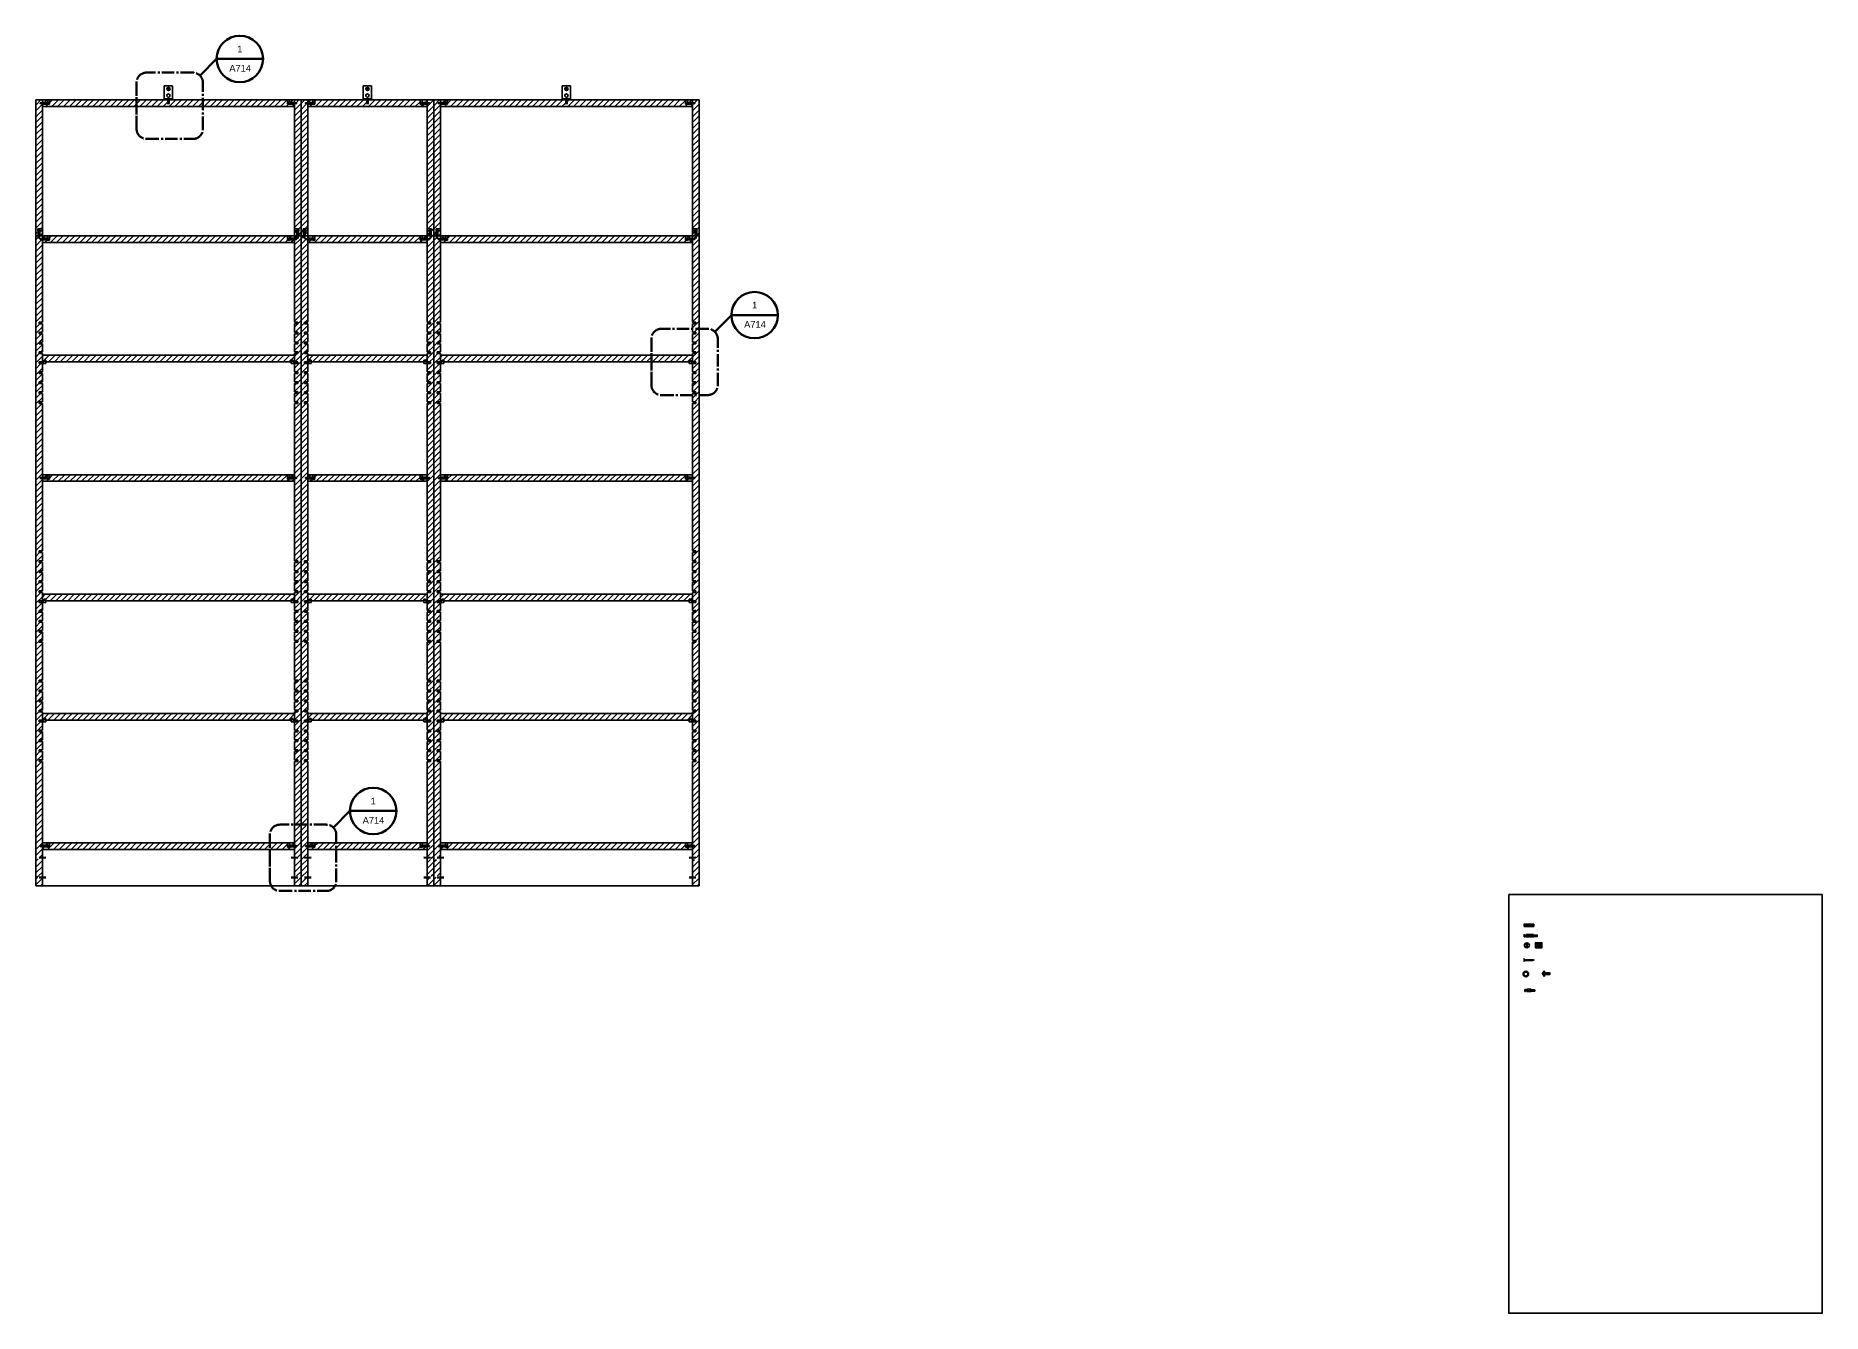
# Model space of a CAD drawing. Header units: millimetres. Extents: x -1085 to 5268, y 134 to 2619.
# Drawn here: x 2550 to 3088, y 1624 to 2010 of the extents above; entities that cross this region are included whole.
import ezdxf
from ezdxf.enums import TextEntityAlignment as Align

# ---------------------------------------------------------------- set-up
doc = ezdxf.new("R2010")
doc.units = ezdxf.units.MM
doc.linetypes.add('CENTER2', pattern=[1.125, 0.75, -0.125, 0.125, -0.125])
doc.layers.add('A-SECT A-MCUT', color=12, linetype='Continuous', lineweight=35)
doc.layers.add('Viti', color=253, linetype='Continuous')
doc.styles.add('ARIAL', font='arial.ttf')

# ---------------------------------------------------------------- blocks, each defined once
blk = doc.blocks.new('viti')
at = {"layer": 'Viti'}
for p, q in [((-2.2, -0.15), (-2.6, -0.15)), ((-2.2, -0.55), (-2.6, -0.55)), ((-2.2, -0.17), (-2.2, -0.53)), ((-2.1, -0.05), (0, -0.05)), ((-2.1, -0.65), (0, -0.65)), ((0.2, -0.16), (0.32, -0.56)), ((0.35, -0.16), (0.47, -0.56)), ((0.5, -0.16), (0.62, -0.56)), ((0.65, -0.16), (0.77, -0.56)), ((0.8, -0.16), (0.92, -0.56)), ((0.95, -0.16), (1.07, -0.56))]:
    blk.add_line(p, q, dxfattribs=at)
for points in [[(-2.2, 0), (0.05, 0), (0.05, -0.7), (-2.2, -0.7)], [(-2.8, -0.65), (-2.6, -0.65), (-2.6, -0.05), (-2.8, -0.05)]]:
    blk.add_lwpolyline(points, close=True, dxfattribs=at)
for points in [[(-2.1, 0), (-2.1, -0.3), (0, -0.3), (0, 0)], [(-2.1, -0.7), (-2.1, -0.4), (0, -0.4), (0, -0.7)]]:
    blk.add_lwpolyline(points, dxfattribs=at)
blk.add_lwpolyline([(0.05, -0.56), (1.15, -0.56, 0.414214), (1.2, -0.51), (1.2, -0.21, 0.414214), (1.15, -0.16), (0.05, -0.16), (0.17, -0.56)], format="xyb", dxfattribs=at)
blk = doc.blocks.new('viti 1')
at = {"layer": 'Viti'}
for p, q in [((-2.69, -0.59), (-2.69, 0.21)), ((-2.66, 0.1), (0, 0.1)), ((-2.66, 0), (0, 0)), ((0.02, 0.2), (0.02, -0.59)), ((-2.66, -0.1), (0, -0.1)), ((-2.66, -0.2), (0, -0.2)), ((-2.66, -0.3), (0, -0.3)), ((-2.66, -0.4), (0, -0.4)), ((-2.66, -0.5), (0, -0.5))]:
    blk.add_line(p, q, dxfattribs=at)
blk.add_lwpolyline([(0.04, -0.59), (0.15, -0.51, 0.250765), (0.17, -0.47), (0.17, 0.08, 0.250765), (0.15, 0.12), (0.04, 0.2, 0.148069), (0.01, 0.2), (-2.66, 0.2, 0.148069), (-2.69, 0.2), (-2.8, 0.12, 0.250765), (-2.83, 0.08), (-2.83, -0.47, 0.250765), (-2.8, -0.51), (-2.69, -0.59, 0.148069), (-2.66, -0.6), (0.01, -0.6, 0.148069)], format="xyb", close=True, dxfattribs=at)
blk = doc.blocks.new('viti2')
at = {"layer": 'Viti'}
for p, q in [((-2.18, 0.2), (-2.1, 0)), ((-2.08, 0.2), (-2, 0)), ((-1.98, 0.2), (-1.9, 0)), ((-1.88, 0.2), (-1.8, 0)), ((-1.78, 0.2), (-1.7, 0)), ((-1.68, 0.2), (-1.6, 0)), ((-1.58, 0.2), (-1.5, 0)), ((-1.48, 0.2), (-1.4, 0)), ((-1.38, 0.2), (-1.3, 0)), ((-1.28, 0.2), (-1.2, 0)), ((-1.18, 0.2), (-1.1, 0)), ((-1.08, 0.2), (-1, 0)), ((-0.98, 0.2), (-0.9, 0)), ((-0.88, 0.2), (-0.8, 0)), ((-0.78, 0.2), (-0.7, 0)), ((-0.68, 0.2), (-0.6, 0)), ((-0.58, 0.2), (-0.5, 0)), ((-0.48, 0.2), (-0.4, 0)), ((-0.38, 0.2), (-0.3, 0)), ((-0.28, 0.2), (-0.2, 0)), ((-0.18, 0.2), (-0.1, 0)), ((-0.08, 0.2), (0, 0)), ((0.02, 0.2), (0.1, 0)), ((0.12, 0.2), (0.2, 0))]:
    blk.add_line(p, q, dxfattribs=at)
blk.add_lwpolyline([(0.29, 0.18), (0.25, 0.19, 0.044876), (0.19, 0.2), (-2.21, 0.2, -0.300909), (-2.31, 0.26), (-2.39, 0.5), (-2.39, -0.3), (-2.31, -0.06, -0.300909), (-2.21, 0), (0.19, 0, 0.044876), (0.25, 0.01), (0.32, 0.03), (0.35, -0.01), (0.36, 0.04), (0.61, 0.1), (0.33, 0.17), (0.31, 0.21)], format="xyb", close=True, dxfattribs=at)
blk = doc.blocks.new('viti3')
for p, q in [((-1.24, 0), (0.35, 0)), ((-1.14, -0.5), (-1.18, 0)), ((-1.02, -0.5), (-1.06, 0)), ((-0.9, -0.5), (-0.94, 0)), ((-0.78, -0.5), (-0.82, 0)), ((-0.66, -0.5), (-0.71, 0)), ((-0.55, -0.5), (-0.59, 0)), ((-0.08, -0.5), (-0.12, 0)), ((0.04, -0.5), (0, 0)), ((0.16, -0.5), (0.12, 0)), ((0.28, -0.5), (0.24, 0)), ((0.4, -0.5), (0.35, 0)), ((0.35, 0), (0.4, 0)), ((0.4, -0.5), (-1.24, -0.5)), ((-0.43, -0.5), (-0.47, 0)), ((-0.31, -0.5), (-0.35, 0)), ((-0.19, -0.5), (-0.24, 0)), ((0.4, -0.5), (0.4, -0.5)), ((0.45, -0.04), (0.45, -0.46))]:
    blk.add_line(p, q)
blk.add_lwpolyline([(-1.41, -0.98), (-1.41, 0.47, -0.414214), (-1.37, 0.5), (-1.27, 0.5, -0.414214), (-1.24, 0.47), (-1.24, -0.98, -0.414214), (-1.27, -1.01), (-1.37, -1.01, -0.414214)], format="xyb", close=True)
for centre, radius, start, end in [((-1.06, -0.25), 0.684, 120.5102, 239.4898), ((0.4, -0.04), 0.0421, 0, 90), ((0.4, -0.46), 0.0421, 270, 0)]:
    blk.add_arc(centre, radius, start, end)
blk = doc.blocks.new('viti 4')
at = {"layer": 'Viti'}
for p, q in [((-0.75, 0), (-0.75, -0.6)), ((-0.75, 0), (-0.55, 0)), ((-0.55, 0), (-0.55, -0.6)), ((-0.1, 0.05), (1.15, 0.05)), ((-0.1, 0.05), (-0.1, -0.65)), ((0, 0.05), (0, -0.25)), ((0, 0), (1.1, 0)), ((1.1, -0.65), (1.1, 0.05)), ((1.15, 0.05), (1.15, -0.65)), ((-0.75, -0.6), (-0.55, -0.6)), ((-0.1, -0.15), (-0.55, -0.15)), ((-0.1, -0.45), (-0.55, -0.45)), ((1.15, -0.65), (-0.1, -0.65)), ((0, -0.25), (1.1, -0.25)), ((0, -0.35), (0, -0.65)), ((0, -0.35), (1.1, -0.35)), ((0, -0.6), (1.1, -0.6)), ((1.15, -0.1), (2.25, -0.1)), ((2.25, -0.5), (1.15, -0.5)), ((1.21, -0.1), (1.34, -0.5)), ((1.36, -0.1), (1.49, -0.5)), ((1.51, -0.1), (1.64, -0.5)), ((1.66, -0.1), (1.79, -0.5)), ((1.81, -0.1), (1.94, -0.5)), ((1.96, -0.1), (2.09, -0.5)), ((2.11, -0.1), (2.24, -0.5)), ((2.3, -0.15), (2.3, -0.45))]:
    blk.add_line(p, q, dxfattribs=at)
for centre, start, end in [((2.25, -0.15), 360, 90), ((2.25, -0.45), 270, 0)]:
    blk.add_arc(centre, 0.05, start, end, dxfattribs=at)

msp = doc.modelspace()

# ---------------------------------------------------------------- linework, layer by layer
for p, q in [((2588.46, 1990.52), (2588.46, 1994.52)), ((2588.46, 1994.52), (2590.96, 1994.52)), ((2589.46, 1993.52), (2589.67, 1993.56)), ((2589.46, 1993.52), (2589.96, 1993.52)), ((2589.46, 1993.52), (2589.67, 1993.48)), ((2589.67, 1993.56), (2589.71, 1993.77)), ((2589.71, 1993.27), (2589.67, 1993.48)), ((2589.71, 1993.77), (2589.71, 1993.27)), ((2589.71, 1993.77), (2589.75, 1993.56)), ((2589.75, 1993.48), (2589.71, 1993.27)), ((2589.75, 1993.56), (2589.96, 1993.52)), ((2589.75, 1993.48), (2589.95, 1993.52)), ((2590.96, 1994.52), (2590.96, 1990.52)), ((2648.46, 1990.52), (2648.46, 1994.52)), ((2648.46, 1994.52), (2650.96, 1994.52)), ((2649.46, 1993.52), (2649.67, 1993.56)), ((2649.46, 1993.52), (2649.96, 1993.52)), ((2649.46, 1993.52), (2649.67, 1993.48)), ((2649.67, 1993.56), (2649.71, 1993.77)), ((2649.71, 1993.27), (2649.67, 1993.48)), ((2649.71, 1993.77), (2649.71, 1993.27)), ((2649.71, 1993.77), (2649.75, 1993.56)), ((2649.75, 1993.48), (2649.71, 1993.27)), ((2649.75, 1993.56), (2649.96, 1993.52)), ((2649.75, 1993.48), (2649.95, 1993.52)), ((2650.96, 1994.52), (2650.96, 1990.52)), ((2708.46, 1990.52), (2708.46, 1994.52)), ((2708.46, 1994.52), (2710.96, 1994.52)), ((2709.46, 1993.52), (2709.67, 1993.56)), ((2709.46, 1993.52), (2709.96, 1993.52)), ((2709.46, 1993.52), (2709.67, 1993.48)), ((2709.67, 1993.56), (2709.71, 1993.77)), ((2709.71, 1993.27), (2709.67, 1993.48)), ((2709.71, 1993.77), (2709.71, 1993.27)), ((2709.71, 1993.77), (2709.75, 1993.56)), ((2709.75, 1993.48), (2709.71, 1993.27)), ((2709.75, 1993.56), (2709.96, 1993.52)), ((2709.75, 1993.48), (2709.95, 1993.52)), ((2710.96, 1994.52), (2710.96, 1990.52)), ((2749.71, 1990.22), (2549.71, 1990.22)), ((2549.71, 1990.22), (2549.71, 1753.22)), ((2551.23, 1989.38), (2551.02, 1989.17)), ((2551.37, 1989.38), (2551.1, 1989.11)), ((2551.71, 1989.38), (2551.15, 1989.38)), ((2551.15, 1989.1), (2551.71, 1989.1)), ((2551.51, 1989.38), (2551.23, 1989.1)), ((2551.65, 1989.38), (2551.37, 1989.1)), ((2551.71, 1989.29), (2551.51, 1989.1)), ((2551.71, 1990.22), (2551.71, 1923.22)), ((2551.71, 1989.49), (2551.71, 1988.99)), ((2553.21, 1989.49), (2551.71, 1989.49)), ((2553.21, 1989.44), (2551.71, 1989.44)), ((2551.71, 1989.34), (2553.21, 1989.34)), ((2553.21, 1989.24), (2551.71, 1989.24)), ((2553.21, 1989.14), (2551.71, 1989.14)), ((2553.21, 1989.04), (2551.71, 1989.04)), ((2551.71, 1988.99), (2553.21, 1988.99)), ((2627.71, 1988.22), (2551.71, 1988.22)), ((2553.21, 1989.49), (2553.21, 1990.22)), ((2553.21, 1988.99), (2553.21, 1989.49)), ((2553.21, 1989.34), (2553.46, 1989.34)), ((2553.46, 1989.14), (2553.21, 1989.14)), ((2553.21, 1988.91), (2553.21, 1988.99)), ((2553.86, 1988.91), (2553.21, 1988.91)), ((2553.46, 1989.44), (2553.61, 1989.44)), ((2553.46, 1989.04), (2553.46, 1989.44)), ((2553.61, 1989.32), (2553.46, 1989.32)), ((2553.61, 1989.16), (2553.46, 1989.16)), ((2553.61, 1989.04), (2553.46, 1989.04)), ((2553.61, 1989.44), (2553.61, 1989.04)), ((2553.86, 1988.91), (2553.86, 1990.22)), ((2588.46, 1990.52), (2590.96, 1990.52)), ((2588.46, 1990.52), (2588.46, 1990.22)), ((2589.21, 1990.52), (2589.21, 1990.22)), ((2589.51, 1990.22), (2589.21, 1990.37)), ((2589.46, 1990.52), (2589.71, 1990.42)), ((2589.51, 1990.22), (2589.51, 1989.22)), ((2589.51, 1989.82), (2589.77, 1990.22)), ((2589.51, 1990.12), (2589.57, 1990.22)), ((2589.51, 1989.52), (2589.91, 1990.12)), ((2589.51, 1989.22), (2589.91, 1989.82)), ((2589.51, 1989.22), (2589.71, 1988.92)), ((2589.61, 1989.07), (2589.91, 1989.52)), ((2589.96, 1990.52), (2589.71, 1990.42)), ((2589.71, 1988.92), (2589.91, 1989.22)), ((2589.91, 1990.22), (2590.21, 1990.37)), ((2589.91, 1990.22), (2589.91, 1989.22)), ((2590.21, 1990.52), (2590.21, 1990.22)), ((2590.96, 1990.52), (2590.96, 1990.22)), ((2625.56, 1988.91), (2625.56, 1990.22)), ((2625.56, 1988.91), (2626.21, 1988.91)), ((2625.96, 1989.44), (2625.81, 1989.44)), ((2625.81, 1989.44), (2625.81, 1989.04)), ((2625.81, 1989.32), (2625.96, 1989.32)), ((2625.81, 1989.16), (2625.96, 1989.16)), ((2625.81, 1989.04), (2625.96, 1989.04)), ((2625.96, 1989.04), (2625.96, 1989.44)), ((2626.21, 1989.34), (2625.96, 1989.34)), ((2625.96, 1989.14), (2626.21, 1989.14)), ((2626.21, 1989.49), (2626.21, 1990.22)), ((2626.21, 1988.99), (2626.21, 1989.49)), ((2626.21, 1989.49), (2627.71, 1989.49)), ((2626.21, 1989.44), (2627.71, 1989.44)), ((2627.71, 1989.34), (2626.21, 1989.34)), ((2626.21, 1989.24), (2627.71, 1989.24)), ((2626.21, 1989.14), (2627.71, 1989.14)), ((2626.21, 1989.04), (2627.71, 1989.04)), ((2626.21, 1988.91), (2626.21, 1988.99)), ((2627.71, 1988.99), (2626.21, 1988.99)), ((2627.71, 1990.22), (2627.71, 1923.22)), ((2627.71, 1989.49), (2627.71, 1988.99)), ((2627.71, 1989.38), (2628.27, 1989.38)), ((2627.71, 1989.29), (2627.91, 1989.1)), ((2628.27, 1989.1), (2627.71, 1989.1)), ((2627.76, 1989.38), (2628.05, 1989.1)), ((2627.9, 1989.38), (2628.19, 1989.1)), ((2628.04, 1989.38), (2628.32, 1989.11)), ((2628.18, 1989.38), (2628.39, 1989.17)), ((2629.71, 1990.22), (2629.71, 1753.22)), ((2631.23, 1989.38), (2631.02, 1989.17)), ((2631.37, 1989.38), (2631.1, 1989.11)), ((2631.71, 1989.38), (2631.15, 1989.38)), ((2631.15, 1989.1), (2631.71, 1989.1)), ((2631.51, 1989.38), (2631.23, 1989.1)), ((2631.65, 1989.38), (2631.37, 1989.1)), ((2631.71, 1989.29), (2631.51, 1989.1)), ((2631.71, 1990.22), (2631.71, 1923.22)), ((2631.71, 1989.49), (2631.71, 1988.99)), ((2633.21, 1989.49), (2631.71, 1989.49)), ((2633.21, 1989.44), (2631.71, 1989.44)), ((2631.71, 1989.34), (2633.21, 1989.34)), ((2633.21, 1989.24), (2631.71, 1989.24)), ((2633.21, 1989.14), (2631.71, 1989.14)), ((2633.21, 1989.04), (2631.71, 1989.04)), ((2631.71, 1988.99), (2633.21, 1988.99)), ((2667.71, 1988.22), (2631.71, 1988.22)), ((2633.21, 1989.49), (2633.21, 1990.22)), ((2633.21, 1988.99), (2633.21, 1989.49)), ((2633.21, 1989.34), (2633.46, 1989.34)), ((2633.46, 1989.14), (2633.21, 1989.14)), ((2633.21, 1988.91), (2633.21, 1988.99)), ((2633.86, 1988.91), (2633.21, 1988.91)), ((2633.46, 1989.44), (2633.61, 1989.44)), ((2633.46, 1989.04), (2633.46, 1989.44)), ((2633.61, 1989.32), (2633.46, 1989.32)), ((2633.61, 1989.16), (2633.46, 1989.16)), ((2633.61, 1989.04), (2633.46, 1989.04)), ((2633.61, 1989.44), (2633.61, 1989.04)), ((2633.86, 1988.91), (2633.86, 1990.22)), ((2648.46, 1990.52), (2650.96, 1990.52)), ((2648.46, 1990.52), (2648.46, 1990.22)), ((2649.21, 1990.52), (2649.21, 1990.22)), ((2649.51, 1990.22), (2649.21, 1990.37)), ((2649.46, 1990.52), (2649.71, 1990.42)), ((2649.51, 1990.22), (2649.51, 1989.22)), ((2649.51, 1989.82), (2649.77, 1990.22)), ((2649.51, 1990.12), (2649.57, 1990.22)), ((2649.51, 1989.52), (2649.91, 1990.12)), ((2649.51, 1989.22), (2649.91, 1989.82)), ((2649.51, 1989.22), (2649.71, 1988.92)), ((2649.61, 1989.07), (2649.91, 1989.52)), ((2649.96, 1990.52), (2649.71, 1990.42)), ((2649.71, 1988.92), (2649.91, 1989.22)), ((2649.91, 1990.22), (2650.21, 1990.37)), ((2649.91, 1990.22), (2649.91, 1989.22)), ((2650.21, 1990.52), (2650.21, 1990.22)), ((2650.96, 1990.52), (2650.96, 1990.22)), ((2665.56, 1988.91), (2665.56, 1990.22)), ((2665.56, 1988.91), (2666.21, 1988.91)), ((2665.96, 1989.44), (2665.81, 1989.44)), ((2665.81, 1989.44), (2665.81, 1989.04)), ((2665.81, 1989.32), (2665.96, 1989.32)), ((2665.81, 1989.16), (2665.96, 1989.16)), ((2665.81, 1989.04), (2665.96, 1989.04)), ((2665.96, 1989.04), (2665.96, 1989.44)), ((2666.21, 1989.34), (2665.96, 1989.34)), ((2665.96, 1989.14), (2666.21, 1989.14)), ((2666.21, 1989.49), (2666.21, 1990.22)), ((2666.21, 1988.99), (2666.21, 1989.49)), ((2666.21, 1989.49), (2667.71, 1989.49)), ((2666.21, 1989.44), (2667.71, 1989.44)), ((2667.71, 1989.34), (2666.21, 1989.34)), ((2666.21, 1989.24), (2667.71, 1989.24)), ((2666.21, 1989.14), (2667.71, 1989.14)), ((2666.21, 1989.04), (2667.71, 1989.04)), ((2666.21, 1988.91), (2666.21, 1988.99)), ((2667.71, 1988.99), (2666.21, 1988.99)), ((2667.71, 1923.22), (2667.71, 1990.22)), ((2667.71, 1989.49), (2667.71, 1988.99)), ((2667.71, 1989.38), (2668.27, 1989.38)), ((2667.71, 1989.29), (2667.91, 1989.1)), ((2668.27, 1989.1), (2667.71, 1989.1)), ((2667.76, 1989.38), (2668.05, 1989.1)), ((2667.9, 1989.38), (2668.19, 1989.1)), ((2668.04, 1989.38), (2668.32, 1989.11)), ((2668.18, 1989.38), (2668.39, 1989.17)), ((2669.71, 1990.22), (2669.71, 1753.22)), ((2671.23, 1989.38), (2671.02, 1989.17)), ((2671.37, 1989.38), (2671.1, 1989.11)), ((2671.71, 1989.38), (2671.15, 1989.38)), ((2671.15, 1989.1), (2671.71, 1989.1)), ((2671.51, 1989.38), (2671.23, 1989.1)), ((2671.65, 1989.38), (2671.37, 1989.1)), ((2671.71, 1989.29), (2671.51, 1989.1)), ((2671.71, 1923.22), (2671.71, 1990.22)), ((2671.71, 1989.49), (2671.71, 1988.99)), ((2673.21, 1989.49), (2671.71, 1989.49)), ((2673.21, 1989.44), (2671.71, 1989.44)), ((2671.71, 1989.34), (2673.21, 1989.34)), ((2673.21, 1989.24), (2671.71, 1989.24)), ((2673.21, 1989.14), (2671.71, 1989.14)), ((2673.21, 1989.04), (2671.71, 1989.04)), ((2671.71, 1988.99), (2673.21, 1988.99)), ((2747.71, 1988.22), (2671.71, 1988.22)), ((2673.21, 1989.49), (2673.21, 1990.22)), ((2673.21, 1988.99), (2673.21, 1989.49)), ((2673.21, 1989.34), (2673.46, 1989.34)), ((2673.46, 1989.14), (2673.21, 1989.14)), ((2673.21, 1988.91), (2673.21, 1988.99)), ((2673.86, 1988.91), (2673.21, 1988.91)), ((2673.46, 1989.44), (2673.61, 1989.44)), ((2673.46, 1989.04), (2673.46, 1989.44)), ((2673.61, 1989.32), (2673.46, 1989.32)), ((2673.61, 1989.16), (2673.46, 1989.16)), ((2673.61, 1989.04), (2673.46, 1989.04)), ((2673.61, 1989.44), (2673.61, 1989.04)), ((2673.86, 1988.91), (2673.86, 1990.22)), ((2708.46, 1990.52), (2710.96, 1990.52)), ((2708.46, 1990.52), (2708.46, 1990.22)), ((2709.21, 1990.52), (2709.21, 1990.22)), ((2709.51, 1990.22), (2709.21, 1990.37)), ((2709.46, 1990.52), (2709.71, 1990.42)), ((2709.51, 1990.22), (2709.51, 1989.22)), ((2709.51, 1989.82), (2709.77, 1990.22)), ((2709.51, 1990.12), (2709.57, 1990.22)), ((2709.51, 1989.52), (2709.91, 1990.12)), ((2709.51, 1989.22), (2709.91, 1989.82)), ((2709.51, 1989.22), (2709.71, 1988.92)), ((2709.61, 1989.07), (2709.91, 1989.52)), ((2709.96, 1990.52), (2709.71, 1990.42)), ((2709.71, 1988.92), (2709.91, 1989.22)), ((2709.91, 1990.22), (2710.21, 1990.37)), ((2709.91, 1990.22), (2709.91, 1989.22)), ((2710.21, 1990.52), (2710.21, 1990.22)), ((2710.96, 1990.52), (2710.96, 1990.22)), ((2745.56, 1988.91), (2745.56, 1990.22)), ((2745.56, 1988.91), (2746.21, 1988.91)), ((2745.96, 1989.44), (2745.81, 1989.44)), ((2745.81, 1989.44), (2745.81, 1989.04)), ((2745.81, 1989.32), (2745.96, 1989.32)), ((2745.81, 1989.16), (2745.96, 1989.16)), ((2745.81, 1989.04), (2745.96, 1989.04)), ((2745.96, 1989.04), (2745.96, 1989.44)), ((2746.21, 1989.34), (2745.96, 1989.34)), ((2745.96, 1989.14), (2746.21, 1989.14)), ((2746.21, 1989.49), (2746.21, 1990.22)), ((2746.21, 1988.99), (2746.21, 1989.49)), ((2746.21, 1989.49), (2747.71, 1989.49)), ((2746.21, 1989.44), (2747.71, 1989.44)), ((2747.71, 1989.34), (2746.21, 1989.34)), ((2746.21, 1989.24), (2747.71, 1989.24)), ((2746.21, 1989.14), (2747.71, 1989.14)), ((2746.21, 1989.04), (2747.71, 1989.04)), ((2746.21, 1988.91), (2746.21, 1988.99)), ((2747.71, 1988.99), (2746.21, 1988.99)), ((2747.71, 1923.22), (2747.71, 1990.22)), ((2747.71, 1989.49), (2747.71, 1988.99)), ((2747.71, 1989.38), (2748.27, 1989.38)), ((2747.71, 1989.29), (2747.91, 1989.1)), ((2748.27, 1989.1), (2747.71, 1989.1)), ((2747.76, 1989.38), (2748.05, 1989.1)), ((2747.9, 1989.38), (2748.19, 1989.1)), ((2748.04, 1989.38), (2748.32, 1989.11)), ((2748.18, 1989.38), (2748.39, 1989.17)), ((2749.71, 1753.22), (2749.71, 1990.22)), ((2749.71, 1990.22), (2749.71, 1753.22)), ((2550.38, 1951.37), (2550.38, 1950.72)), ((2550.38, 1951.37), (2551.69, 1951.37)), ((2550.38, 1950.72), (2550.46, 1950.72)), ((2550.96, 1950.72), (2550.46, 1950.72)), ((2550.46, 1950.72), (2550.46, 1949.22)), ((2550.51, 1950.97), (2550.51, 1951.12)), ((2550.51, 1951.12), (2550.91, 1951.12)), ((2550.91, 1950.97), (2550.51, 1950.97)), ((2550.51, 1950.72), (2550.51, 1949.22)), ((2550.61, 1950.72), (2550.61, 1950.97)), ((2550.61, 1949.22), (2550.61, 1950.72)), ((2550.63, 1951.12), (2550.63, 1950.97)), ((2550.71, 1950.72), (2550.71, 1949.22)), ((2550.79, 1951.12), (2550.79, 1950.97)), ((2550.81, 1950.97), (2550.81, 1950.72)), ((2550.81, 1950.72), (2550.81, 1949.22)), ((2550.91, 1951.12), (2550.91, 1950.97)), ((2550.91, 1950.72), (2550.91, 1949.22)), ((2551.03, 1950.72), (2550.96, 1950.72)), ((2550.96, 1950.72), (2551.69, 1950.72)), ((2550.96, 1949.22), (2550.96, 1950.72)), ((2629.03, 1951.37), (2627.72, 1951.37)), ((2628.46, 1950.72), (2627.72, 1950.72)), ((2628.38, 1950.72), (2628.46, 1950.72)), ((2628.46, 1949.22), (2628.46, 1950.72)), ((2628.46, 1950.72), (2628.96, 1950.72)), ((2628.91, 1951.12), (2628.51, 1951.12)), ((2628.51, 1951.12), (2628.51, 1950.97)), ((2628.51, 1950.97), (2628.91, 1950.97)), ((2628.51, 1950.72), (2628.51, 1949.22)), ((2628.61, 1950.97), (2628.61, 1950.72)), ((2628.61, 1950.72), (2628.61, 1949.22)), ((2628.63, 1951.12), (2628.63, 1950.97)), ((2628.71, 1950.72), (2628.71, 1949.22)), ((2628.79, 1951.12), (2628.79, 1950.97)), ((2628.81, 1950.72), (2628.81, 1950.97)), ((2628.81, 1949.22), (2628.81, 1950.72)), ((2628.91, 1950.97), (2628.91, 1951.12)), ((2628.91, 1950.72), (2628.91, 1949.22)), ((2629.03, 1950.72), (2628.96, 1950.72)), ((2628.96, 1950.72), (2628.96, 1949.22)), ((2629.03, 1951.37), (2629.03, 1950.72)), ((2630.38, 1951.37), (2630.38, 1950.72)), ((2630.38, 1951.37), (2631.69, 1951.37)), ((2630.38, 1950.72), (2630.46, 1950.72)), ((2630.96, 1950.72), (2630.46, 1950.72)), ((2630.46, 1950.72), (2630.46, 1949.22)), ((2630.51, 1950.97), (2630.51, 1951.12)), ((2630.51, 1951.12), (2630.91, 1951.12)), ((2630.91, 1950.97), (2630.51, 1950.97)), ((2630.51, 1950.72), (2630.51, 1949.22)), ((2630.61, 1950.72), (2630.61, 1950.97)), ((2630.61, 1949.22), (2630.61, 1950.72)), ((2630.63, 1951.12), (2630.63, 1950.97)), ((2630.71, 1950.72), (2630.71, 1949.22)), ((2630.79, 1951.12), (2630.79, 1950.97)), ((2630.81, 1950.97), (2630.81, 1950.72)), ((2630.81, 1950.72), (2630.81, 1949.22)), ((2630.91, 1951.12), (2630.91, 1950.97)), ((2630.91, 1950.72), (2630.91, 1949.22)), ((2631.03, 1950.72), (2630.96, 1950.72)), ((2630.96, 1950.72), (2631.69, 1950.72)), ((2630.96, 1949.22), (2630.96, 1950.72)), ((2669.03, 1951.37), (2667.72, 1951.37)), ((2668.46, 1950.72), (2667.72, 1950.72)), ((2668.38, 1950.72), (2668.46, 1950.72)), ((2668.46, 1949.22), (2668.46, 1950.72)), ((2668.46, 1950.72), (2668.96, 1950.72)), ((2668.91, 1951.12), (2668.51, 1951.12)), ((2668.51, 1951.12), (2668.51, 1950.97)), ((2668.51, 1950.97), (2668.91, 1950.97)), ((2668.51, 1950.72), (2668.51, 1949.22)), ((2668.61, 1950.97), (2668.61, 1950.72)), ((2668.61, 1950.72), (2668.61, 1949.22)), ((2668.63, 1951.12), (2668.63, 1950.97)), ((2668.71, 1950.72), (2668.71, 1949.22)), ((2668.79, 1951.12), (2668.79, 1950.97)), ((2668.81, 1950.72), (2668.81, 1950.97)), ((2668.81, 1949.22), (2668.81, 1950.72)), ((2668.91, 1950.97), (2668.91, 1951.12)), ((2668.91, 1950.72), (2668.91, 1949.22)), ((2669.03, 1950.72), (2668.96, 1950.72)), ((2668.96, 1950.72), (2668.96, 1949.22)), ((2669.03, 1951.37), (2669.03, 1950.72)), ((2670.38, 1951.37), (2670.38, 1950.72)), ((2670.38, 1951.37), (2671.69, 1951.37)), ((2670.38, 1950.72), (2670.46, 1950.72)), ((2670.96, 1950.72), (2670.46, 1950.72)), ((2670.46, 1950.72), (2670.46, 1949.22)), ((2670.51, 1950.97), (2670.51, 1951.12)), ((2670.51, 1951.12), (2670.91, 1951.12)), ((2670.91, 1950.97), (2670.51, 1950.97)), ((2670.51, 1950.72), (2670.51, 1949.22)), ((2670.61, 1950.72), (2670.61, 1950.97)), ((2670.61, 1949.22), (2670.61, 1950.72)), ((2670.63, 1951.12), (2670.63, 1950.97)), ((2670.71, 1950.72), (2670.71, 1949.22)), ((2670.79, 1951.12), (2670.79, 1950.97)), ((2670.81, 1950.97), (2670.81, 1950.72)), ((2670.81, 1950.72), (2670.81, 1949.22)), ((2670.91, 1951.12), (2670.91, 1950.97)), ((2670.91, 1950.72), (2670.91, 1949.22)), ((2671.03, 1950.72), (2670.96, 1950.72)), ((2670.96, 1950.72), (2671.69, 1950.72)), ((2670.96, 1949.22), (2670.96, 1950.72)), ((2749.03, 1951.37), (2747.72, 1951.37)), ((2748.46, 1950.72), (2747.72, 1950.72)), ((2748.38, 1950.72), (2748.46, 1950.72)), ((2748.46, 1949.22), (2748.46, 1950.72)), ((2748.46, 1950.72), (2748.96, 1950.72)), ((2748.91, 1951.12), (2748.51, 1951.12)), ((2748.51, 1951.12), (2748.51, 1950.97)), ((2748.51, 1950.97), (2748.91, 1950.97)), ((2748.51, 1950.72), (2748.51, 1949.22)), ((2748.61, 1950.97), (2748.61, 1950.72)), ((2748.61, 1950.72), (2748.61, 1949.22)), ((2748.63, 1951.12), (2748.63, 1950.97)), ((2748.71, 1950.72), (2748.71, 1949.22)), ((2748.79, 1951.12), (2748.79, 1950.97)), ((2748.81, 1950.72), (2748.81, 1950.97)), ((2748.81, 1949.22), (2748.81, 1950.72)), ((2748.91, 1950.97), (2748.91, 1951.12)), ((2748.91, 1950.72), (2748.91, 1949.22)), ((2749.03, 1950.72), (2748.96, 1950.72)), ((2748.96, 1950.72), (2748.96, 1949.22)), ((2749.03, 1951.37), (2749.03, 1950.72)), ((2749.71, 1949.22), (2549.71, 1949.22)), ((2550.46, 1949.22), (2550.96, 1949.22)), ((2550.57, 1949.22), (2550.57, 1948.66)), ((2550.57, 1949.17), (2550.85, 1948.88)), ((2550.57, 1949.03), (2550.85, 1948.74)), ((2550.57, 1948.89), (2550.84, 1948.61)), ((2550.57, 1948.75), (2550.77, 1948.54)), ((2550.65, 1949.22), (2550.85, 1949.02)), ((2550.85, 1948.66), (2550.85, 1949.22)), ((2551.23, 1948.38), (2551.02, 1948.17)), ((2551.37, 1948.38), (2551.1, 1948.11)), ((2551.71, 1948.38), (2551.15, 1948.38)), ((2551.15, 1948.1), (2551.71, 1948.1)), ((2551.51, 1948.38), (2551.23, 1948.1)), ((2551.65, 1948.38), (2551.37, 1948.1)), ((2551.71, 1948.29), (2551.51, 1948.1)), ((2551.71, 1948.49), (2551.71, 1947.99)), ((2553.21, 1948.49), (2551.71, 1948.49)), ((2553.21, 1948.44), (2551.71, 1948.44)), ((2551.71, 1948.34), (2553.21, 1948.34)), ((2553.21, 1948.24), (2551.71, 1948.24)), ((2553.21, 1948.14), (2551.71, 1948.14)), ((2553.21, 1948.04), (2551.71, 1948.04)), ((2551.71, 1947.99), (2553.21, 1947.99)), ((2627.71, 1947.22), (2551.71, 1947.22)), ((2553.21, 1948.49), (2553.21, 1949.22)), ((2553.21, 1947.99), (2553.21, 1948.49)), ((2553.21, 1948.34), (2553.46, 1948.34)), ((2553.46, 1948.14), (2553.21, 1948.14)), ((2553.21, 1947.91), (2553.21, 1947.99)), ((2553.86, 1947.91), (2553.21, 1947.91)), ((2553.46, 1948.44), (2553.61, 1948.44)), ((2553.46, 1948.04), (2553.46, 1948.44)), ((2553.61, 1948.32), (2553.46, 1948.32)), ((2553.61, 1948.16), (2553.46, 1948.16)), ((2553.61, 1948.04), (2553.46, 1948.04)), ((2553.61, 1948.44), (2553.61, 1948.04)), ((2553.86, 1947.91), (2553.86, 1949.22)), ((2625.56, 1947.91), (2625.56, 1949.22)), ((2625.56, 1947.91), (2626.21, 1947.91)), ((2625.96, 1948.44), (2625.81, 1948.44)), ((2625.81, 1948.44), (2625.81, 1948.04)), ((2625.81, 1948.32), (2625.96, 1948.32)), ((2625.81, 1948.16), (2625.96, 1948.16)), ((2625.81, 1948.04), (2625.96, 1948.04)), ((2625.96, 1948.04), (2625.96, 1948.44)), ((2626.21, 1948.34), (2625.96, 1948.34)), ((2625.96, 1948.14), (2626.21, 1948.14)), ((2626.21, 1948.49), (2626.21, 1949.22)), ((2626.21, 1947.99), (2626.21, 1948.49)), ((2626.21, 1948.49), (2627.71, 1948.49)), ((2626.21, 1948.44), (2627.71, 1948.44)), ((2627.71, 1948.34), (2626.21, 1948.34)), ((2626.21, 1948.24), (2627.71, 1948.24)), ((2626.21, 1948.14), (2627.71, 1948.14)), ((2626.21, 1948.04), (2627.71, 1948.04)), ((2626.21, 1947.91), (2626.21, 1947.99)), ((2627.71, 1947.99), (2626.21, 1947.99)), ((2627.71, 1948.49), (2627.71, 1947.99)), ((2627.71, 1948.38), (2628.27, 1948.38)), ((2627.71, 1948.29), (2627.91, 1948.1)), ((2628.27, 1948.1), (2627.71, 1948.1)), ((2627.76, 1948.38), (2628.05, 1948.1)), ((2627.9, 1948.38), (2628.19, 1948.1)), ((2628.04, 1948.38), (2628.32, 1948.11)), ((2628.18, 1948.38), (2628.39, 1948.17)), ((2628.96, 1949.22), (2628.46, 1949.22)), ((2628.76, 1949.22), (2628.57, 1949.02)), ((2628.57, 1948.66), (2628.57, 1949.22)), ((2628.85, 1949.17), (2628.57, 1948.88)), ((2628.85, 1949.03), (2628.57, 1948.74)), ((2628.85, 1948.89), (2628.58, 1948.61)), ((2628.85, 1948.75), (2628.64, 1948.54)), ((2628.85, 1949.22), (2628.85, 1948.66)), ((2630.46, 1949.22), (2630.96, 1949.22)), ((2630.57, 1949.22), (2630.57, 1948.66)), ((2630.57, 1949.17), (2630.85, 1948.88)), ((2630.57, 1949.03), (2630.85, 1948.74)), ((2630.57, 1948.89), (2630.84, 1948.61)), ((2630.57, 1948.75), (2630.77, 1948.54)), ((2630.65, 1949.22), (2630.85, 1949.02)), ((2630.85, 1948.66), (2630.85, 1949.22)), ((2631.23, 1948.38), (2631.02, 1948.17)), ((2631.37, 1948.38), (2631.1, 1948.11)), ((2631.71, 1948.38), (2631.15, 1948.38)), ((2631.15, 1948.1), (2631.71, 1948.1)), ((2631.51, 1948.38), (2631.23, 1948.1)), ((2631.65, 1948.38), (2631.37, 1948.1)), ((2631.71, 1948.29), (2631.51, 1948.1)), ((2631.71, 1948.49), (2631.71, 1947.99)), ((2633.21, 1948.49), (2631.71, 1948.49)), ((2633.21, 1948.44), (2631.71, 1948.44)), ((2631.71, 1948.34), (2633.21, 1948.34)), ((2633.21, 1948.24), (2631.71, 1948.24)), ((2633.21, 1948.14), (2631.71, 1948.14)), ((2633.21, 1948.04), (2631.71, 1948.04)), ((2631.71, 1947.99), (2633.21, 1947.99)), ((2667.71, 1947.22), (2631.71, 1947.22)), ((2633.21, 1948.49), (2633.21, 1949.22)), ((2633.21, 1947.99), (2633.21, 1948.49)), ((2633.21, 1948.34), (2633.46, 1948.34)), ((2633.46, 1948.14), (2633.21, 1948.14)), ((2633.21, 1947.91), (2633.21, 1947.99)), ((2633.86, 1947.91), (2633.21, 1947.91)), ((2633.46, 1948.44), (2633.61, 1948.44)), ((2633.46, 1948.04), (2633.46, 1948.44)), ((2633.61, 1948.32), (2633.46, 1948.32)), ((2633.61, 1948.16), (2633.46, 1948.16)), ((2633.61, 1948.04), (2633.46, 1948.04)), ((2633.61, 1948.44), (2633.61, 1948.04)), ((2633.86, 1947.91), (2633.86, 1949.22)), ((2665.56, 1947.91), (2665.56, 1949.22)), ((2665.56, 1947.91), (2666.21, 1947.91)), ((2665.96, 1948.44), (2665.81, 1948.44)), ((2665.81, 1948.44), (2665.81, 1948.04)), ((2665.81, 1948.32), (2665.96, 1948.32)), ((2665.81, 1948.16), (2665.96, 1948.16)), ((2665.81, 1948.04), (2665.96, 1948.04)), ((2665.96, 1948.04), (2665.96, 1948.44)), ((2666.21, 1948.34), (2665.96, 1948.34)), ((2665.96, 1948.14), (2666.21, 1948.14)), ((2666.21, 1948.49), (2666.21, 1949.22)), ((2666.21, 1947.99), (2666.21, 1948.49)), ((2666.21, 1948.49), (2667.71, 1948.49)), ((2666.21, 1948.44), (2667.71, 1948.44)), ((2667.71, 1948.34), (2666.21, 1948.34)), ((2666.21, 1948.24), (2667.71, 1948.24)), ((2666.21, 1948.14), (2667.71, 1948.14)), ((2666.21, 1948.04), (2667.71, 1948.04)), ((2666.21, 1947.91), (2666.21, 1947.99)), ((2667.71, 1947.99), (2666.21, 1947.99)), ((2667.71, 1948.49), (2667.71, 1947.99)), ((2667.71, 1948.38), (2668.27, 1948.38)), ((2667.71, 1948.29), (2667.91, 1948.1)), ((2668.27, 1948.1), (2667.71, 1948.1)), ((2667.76, 1948.38), (2668.05, 1948.1)), ((2667.9, 1948.38), (2668.19, 1948.1)), ((2668.04, 1948.38), (2668.32, 1948.11)), ((2668.18, 1948.38), (2668.39, 1948.17)), ((2668.96, 1949.22), (2668.46, 1949.22)), ((2668.76, 1949.22), (2668.57, 1949.02)), ((2668.57, 1948.66), (2668.57, 1949.22)), ((2668.85, 1949.17), (2668.57, 1948.88)), ((2668.85, 1949.03), (2668.57, 1948.74)), ((2668.85, 1948.89), (2668.58, 1948.61)), ((2668.85, 1948.75), (2668.64, 1948.54)), ((2668.85, 1949.22), (2668.85, 1948.66)), ((2670.46, 1949.22), (2670.96, 1949.22)), ((2670.57, 1949.22), (2670.57, 1948.66)), ((2670.57, 1949.17), (2670.85, 1948.88)), ((2670.57, 1949.03), (2670.85, 1948.74)), ((2670.57, 1948.89), (2670.84, 1948.61)), ((2670.57, 1948.75), (2670.77, 1948.54)), ((2670.65, 1949.22), (2670.85, 1949.02)), ((2670.85, 1948.66), (2670.85, 1949.22)), ((2671.23, 1948.38), (2671.02, 1948.17)), ((2671.37, 1948.38), (2671.1, 1948.11)), ((2671.71, 1948.38), (2671.15, 1948.38)), ((2671.15, 1948.1), (2671.71, 1948.1)), ((2671.51, 1948.38), (2671.23, 1948.1)), ((2671.65, 1948.38), (2671.37, 1948.1)), ((2671.71, 1948.29), (2671.51, 1948.1)), ((2671.71, 1948.49), (2671.71, 1947.99)), ((2673.21, 1948.49), (2671.71, 1948.49)), ((2673.21, 1948.44), (2671.71, 1948.44)), ((2671.71, 1948.34), (2673.21, 1948.34)), ((2673.21, 1948.24), (2671.71, 1948.24)), ((2673.21, 1948.14), (2671.71, 1948.14)), ((2673.21, 1948.04), (2671.71, 1948.04)), ((2671.71, 1947.99), (2673.21, 1947.99)), ((2747.71, 1947.22), (2671.71, 1947.22)), ((2673.21, 1948.49), (2673.21, 1949.22)), ((2673.21, 1947.99), (2673.21, 1948.49)), ((2673.21, 1948.34), (2673.46, 1948.34)), ((2673.46, 1948.14), (2673.21, 1948.14)), ((2673.21, 1947.91), (2673.21, 1947.99)), ((2673.86, 1947.91), (2673.21, 1947.91)), ((2673.46, 1948.44), (2673.61, 1948.44)), ((2673.46, 1948.04), (2673.46, 1948.44)), ((2673.61, 1948.32), (2673.46, 1948.32)), ((2673.61, 1948.16), (2673.46, 1948.16)), ((2673.61, 1948.04), (2673.46, 1948.04)), ((2673.61, 1948.44), (2673.61, 1948.04)), ((2673.86, 1947.91), (2673.86, 1949.22)), ((2745.56, 1947.91), (2745.56, 1949.22)), ((2745.56, 1947.91), (2746.21, 1947.91)), ((2745.96, 1948.44), (2745.81, 1948.44)), ((2745.81, 1948.44), (2745.81, 1948.04)), ((2745.81, 1948.32), (2745.96, 1948.32)), ((2745.81, 1948.16), (2745.96, 1948.16)), ((2745.81, 1948.04), (2745.96, 1948.04)), ((2745.96, 1948.04), (2745.96, 1948.44)), ((2746.21, 1948.34), (2745.96, 1948.34)), ((2745.96, 1948.14), (2746.21, 1948.14)), ((2746.21, 1948.49), (2746.21, 1949.22)), ((2746.21, 1947.99), (2746.21, 1948.49)), ((2746.21, 1948.49), (2747.71, 1948.49)), ((2746.21, 1948.44), (2747.71, 1948.44)), ((2747.71, 1948.34), (2746.21, 1948.34)), ((2746.21, 1948.24), (2747.71, 1948.24)), ((2746.21, 1948.14), (2747.71, 1948.14)), ((2746.21, 1948.04), (2747.71, 1948.04)), ((2746.21, 1947.91), (2746.21, 1947.99)), ((2747.71, 1947.99), (2746.21, 1947.99)), ((2747.71, 1948.49), (2747.71, 1947.99)), ((2747.71, 1948.38), (2748.27, 1948.38)), ((2747.71, 1948.29), (2747.91, 1948.1)), ((2748.27, 1948.1), (2747.71, 1948.1)), ((2747.76, 1948.38), (2748.05, 1948.1)), ((2747.9, 1948.38), (2748.19, 1948.1)), ((2748.04, 1948.38), (2748.32, 1948.11)), ((2748.18, 1948.38), (2748.39, 1948.17)), ((2748.96, 1949.22), (2748.46, 1949.22)), ((2748.76, 1949.22), (2748.57, 1949.02)), ((2748.57, 1948.66), (2748.57, 1949.22)), ((2748.85, 1949.17), (2748.57, 1948.88)), ((2748.85, 1949.03), (2748.57, 1948.74)), ((2748.85, 1948.89), (2748.58, 1948.61)), ((2748.85, 1948.75), (2748.64, 1948.54)), ((2748.85, 1949.22), (2748.85, 1948.66)), ((2551.71, 1923.22), (2550.71, 1923.22)), ((2550.71, 1923.22), (2550.71, 1922.72)), ((2627.71, 1923.22), (2628.71, 1923.22)), ((2628.71, 1923.22), (2628.71, 1922.72)), ((2631.71, 1923.22), (2630.71, 1923.22)), ((2630.71, 1923.22), (2630.71, 1922.72)), ((2667.71, 1923.22), (2668.71, 1923.22)), ((2668.71, 1923.22), (2668.71, 1922.72)), ((2671.71, 1923.22), (2670.71, 1923.22)), ((2670.71, 1923.22), (2670.71, 1922.72)), ((2747.71, 1923.22), (2748.71, 1923.22)), ((2748.71, 1923.22), (2748.71, 1922.72)), ((2550.71, 1922.72), (2551.71, 1922.72)), ((2551.71, 1920.22), (2550.71, 1920.22)), ((2550.71, 1920.22), (2550.71, 1919.72)), ((2550.71, 1919.72), (2551.71, 1919.72)), ((2551.71, 1922.72), (2551.71, 1920.22)), ((2551.71, 1919.72), (2551.71, 1917.22)), ((2627.71, 1922.72), (2627.71, 1920.22)), ((2627.71, 1922.72), (2627.71, 1920.22)), ((2628.71, 1922.72), (2627.71, 1922.72)), ((2627.71, 1920.22), (2628.71, 1920.22)), ((2627.71, 1919.72), (2627.71, 1917.22)), ((2627.71, 1919.72), (2627.71, 1917.22)), ((2628.71, 1919.72), (2627.71, 1919.72)), ((2628.71, 1920.22), (2628.71, 1919.72)), ((2630.71, 1922.72), (2631.71, 1922.72)), ((2631.71, 1920.22), (2630.71, 1920.22)), ((2630.71, 1920.22), (2630.71, 1919.72)), ((2630.71, 1919.72), (2631.71, 1919.72)), ((2631.71, 1922.72), (2631.71, 1920.22)), ((2631.71, 1922.72), (2631.71, 1920.22)), ((2631.71, 1919.72), (2631.71, 1917.22)), ((2631.71, 1919.72), (2631.71, 1917.22)), ((2667.71, 1922.72), (2667.71, 1920.22)), ((2667.71, 1922.72), (2667.71, 1920.22)), ((2668.71, 1922.72), (2667.71, 1922.72)), ((2667.71, 1920.22), (2668.71, 1920.22)), ((2667.71, 1919.72), (2667.71, 1917.22)), ((2667.71, 1919.72), (2667.71, 1917.22)), ((2668.71, 1919.72), (2667.71, 1919.72)), ((2668.71, 1920.22), (2668.71, 1919.72)), ((2670.71, 1922.72), (2671.71, 1922.72)), ((2671.71, 1920.22), (2670.71, 1920.22)), ((2670.71, 1920.22), (2670.71, 1919.72)), ((2670.71, 1919.72), (2671.71, 1919.72)), ((2671.71, 1922.72), (2671.71, 1920.22)), ((2671.71, 1922.72), (2671.71, 1920.22)), ((2671.71, 1919.72), (2671.71, 1917.22)), ((2671.71, 1919.72), (2671.71, 1917.22)), ((2747.71, 1922.72), (2747.71, 1920.22)), ((2748.71, 1922.72), (2747.71, 1922.72)), ((2747.71, 1920.22), (2748.71, 1920.22)), ((2747.71, 1919.72), (2747.71, 1917.22)), ((2748.71, 1919.72), (2747.71, 1919.72)), ((2748.71, 1920.22), (2748.71, 1919.72)), ((2551.71, 1917.22), (2550.71, 1917.22)), ((2550.71, 1917.22), (2550.71, 1916.72)), ((2550.71, 1916.72), (2551.71, 1916.72)), ((2551.71, 1914.22), (2550.71, 1914.22)), ((2550.71, 1914.22), (2550.71, 1913.72)), ((2550.71, 1913.72), (2551.71, 1913.72)), ((2551.71, 1916.72), (2551.71, 1914.22)), ((2551.71, 1913.72), (2551.71, 1911.22)), ((2627.71, 1913.22), (2551.71, 1913.22)), ((2627.71, 1917.22), (2628.71, 1917.22)), ((2627.71, 1916.72), (2627.71, 1914.22)), ((2627.71, 1916.72), (2627.71, 1914.22)), ((2628.71, 1916.72), (2627.71, 1916.72)), ((2627.71, 1914.22), (2628.71, 1914.22)), ((2627.71, 1913.72), (2627.71, 1911.22)), ((2627.71, 1913.72), (2627.71, 1911.22)), ((2628.71, 1913.72), (2627.71, 1913.72)), ((2628.71, 1917.22), (2628.71, 1916.72)), ((2628.71, 1914.22), (2628.71, 1913.72)), ((2631.71, 1917.22), (2630.71, 1917.22)), ((2630.71, 1917.22), (2630.71, 1916.72)), ((2630.71, 1916.72), (2631.71, 1916.72)), ((2631.71, 1914.22), (2630.71, 1914.22)), ((2630.71, 1914.22), (2630.71, 1913.72)), ((2630.71, 1913.72), (2631.71, 1913.72)), ((2631.71, 1916.72), (2631.71, 1914.22)), ((2631.71, 1916.72), (2631.71, 1914.22)), ((2631.71, 1913.72), (2631.71, 1911.22)), ((2631.71, 1913.72), (2631.71, 1911.22)), ((2667.71, 1913.22), (2631.71, 1913.22)), ((2667.71, 1917.22), (2668.71, 1917.22)), ((2667.71, 1916.72), (2667.71, 1914.22)), ((2667.71, 1916.72), (2667.71, 1914.22)), ((2668.71, 1916.72), (2667.71, 1916.72)), ((2667.71, 1914.22), (2668.71, 1914.22)), ((2667.71, 1913.72), (2667.71, 1911.22)), ((2667.71, 1913.72), (2667.71, 1911.22)), ((2668.71, 1913.72), (2667.71, 1913.72)), ((2668.71, 1917.22), (2668.71, 1916.72)), ((2668.71, 1914.22), (2668.71, 1913.72)), ((2671.71, 1917.22), (2670.71, 1917.22)), ((2670.71, 1917.22), (2670.71, 1916.72)), ((2670.71, 1916.72), (2671.71, 1916.72)), ((2671.71, 1914.22), (2670.71, 1914.22)), ((2670.71, 1914.22), (2670.71, 1913.72)), ((2670.71, 1913.72), (2671.71, 1913.72)), ((2671.71, 1916.72), (2671.71, 1914.22)), ((2671.71, 1916.72), (2671.71, 1914.22)), ((2671.71, 1913.72), (2671.71, 1911.22)), ((2671.71, 1913.72), (2671.71, 1911.22)), ((2747.71, 1913.22), (2671.71, 1913.22)), ((2747.71, 1917.22), (2748.71, 1917.22)), ((2747.71, 1916.72), (2747.71, 1914.22)), ((2748.71, 1916.72), (2747.71, 1916.72)), ((2747.71, 1914.22), (2748.71, 1914.22)), ((2747.71, 1913.72), (2747.71, 1911.22)), ((2748.71, 1913.72), (2747.71, 1913.72)), ((2748.71, 1917.22), (2748.71, 1916.72)), ((2748.71, 1914.22), (2748.71, 1913.72)), ((2551.71, 1911.22), (2550.71, 1911.22)), ((2550.71, 1911.22), (2550.71, 1910.72)), ((2550.71, 1910.72), (2551.71, 1910.72)), ((2551.71, 1908.22), (2550.71, 1908.22)), ((2550.71, 1908.22), (2550.71, 1907.72)), ((2550.71, 1907.72), (2551.71, 1907.72)), ((2552.21, 1911.22), (2551.71, 1911.22)), ((2551.71, 1910.72), (2551.71, 1908.22)), ((2551.71, 1910.72), (2552.71, 1910.72)), ((2551.71, 1907.72), (2551.71, 1905.22)), ((2552.71, 1911.72), (2552.21, 1911.72)), ((2552.21, 1911.72), (2552.21, 1911.22)), ((2552.71, 1910.72), (2552.71, 1911.72)), ((2626.71, 1911.22), (2552.71, 1911.22)), ((2626.71, 1910.72), (2626.71, 1911.72)), ((2626.71, 1911.72), (2627.21, 1911.72)), ((2627.71, 1910.72), (2626.71, 1910.72)), ((2627.21, 1911.72), (2627.21, 1911.22)), ((2627.71, 1911.22), (2627.21, 1911.22)), ((2627.71, 1911.22), (2627.21, 1911.22)), ((2627.71, 1911.22), (2628.71, 1911.22)), ((2627.71, 1910.72), (2627.71, 1908.22)), ((2627.71, 1910.72), (2627.71, 1908.22)), ((2628.71, 1910.72), (2627.71, 1910.72)), ((2627.71, 1908.22), (2628.71, 1908.22)), ((2627.71, 1907.72), (2627.71, 1905.22)), ((2627.71, 1907.72), (2627.71, 1905.22)), ((2628.71, 1907.72), (2627.71, 1907.72)), ((2628.71, 1911.22), (2628.71, 1910.72)), ((2628.71, 1908.22), (2628.71, 1907.72)), ((2631.71, 1911.22), (2630.71, 1911.22)), ((2630.71, 1911.22), (2630.71, 1910.72)), ((2630.71, 1910.72), (2631.71, 1910.72)), ((2631.71, 1908.22), (2630.71, 1908.22)), ((2630.71, 1908.22), (2630.71, 1907.72)), ((2630.71, 1907.72), (2631.71, 1907.72)), ((2632.21, 1911.22), (2631.71, 1911.22)), ((2632.21, 1911.22), (2631.71, 1911.22)), ((2631.71, 1910.72), (2631.71, 1908.22)), ((2631.71, 1910.72), (2631.71, 1908.22)), ((2631.71, 1910.72), (2632.71, 1910.72)), ((2631.71, 1907.72), (2631.71, 1905.22)), ((2631.71, 1907.72), (2631.71, 1905.22)), ((2632.71, 1911.72), (2632.21, 1911.72)), ((2632.21, 1911.72), (2632.21, 1911.22)), ((2632.71, 1910.72), (2632.71, 1911.72)), ((2666.71, 1911.22), (2632.71, 1911.22)), ((2666.71, 1910.72), (2666.71, 1911.72)), ((2666.71, 1911.72), (2667.21, 1911.72)), ((2667.71, 1910.72), (2666.71, 1910.72)), ((2667.21, 1911.72), (2667.21, 1911.22)), ((2667.21, 1911.22), (2667.71, 1911.22)), ((2667.21, 1911.22), (2667.71, 1911.22)), ((2667.71, 1911.22), (2668.71, 1911.22)), ((2667.71, 1910.72), (2667.71, 1908.22)), ((2667.71, 1910.72), (2667.71, 1908.22)), ((2668.71, 1910.72), (2667.71, 1910.72)), ((2667.71, 1908.22), (2668.71, 1908.22)), ((2667.71, 1907.72), (2667.71, 1905.22)), ((2667.71, 1907.72), (2667.71, 1905.22)), ((2668.71, 1907.72), (2667.71, 1907.72)), ((2668.71, 1911.22), (2668.71, 1910.72)), ((2668.71, 1908.22), (2668.71, 1907.72)), ((2671.71, 1911.22), (2670.71, 1911.22)), ((2670.71, 1911.22), (2670.71, 1910.72)), ((2670.71, 1910.72), (2671.71, 1910.72)), ((2671.71, 1908.22), (2670.71, 1908.22)), ((2670.71, 1908.22), (2670.71, 1907.72)), ((2670.71, 1907.72), (2671.71, 1907.72)), ((2671.71, 1911.22), (2672.21, 1911.22)), ((2671.71, 1911.22), (2672.21, 1911.22)), ((2671.71, 1910.72), (2671.71, 1908.22)), ((2671.71, 1910.72), (2671.71, 1908.22)), ((2671.71, 1910.72), (2672.71, 1910.72)), ((2671.71, 1907.72), (2671.71, 1905.22)), ((2671.71, 1907.72), (2671.71, 1905.22)), ((2672.71, 1911.72), (2672.21, 1911.72)), ((2672.21, 1911.72), (2672.21, 1911.22)), ((2672.71, 1910.72), (2672.71, 1911.72)), ((2746.71, 1911.22), (2672.71, 1911.22)), ((2746.71, 1910.72), (2746.71, 1911.72)), ((2746.71, 1911.72), (2747.21, 1911.72)), ((2747.71, 1910.72), (2746.71, 1910.72)), ((2747.21, 1911.72), (2747.21, 1911.22)), ((2747.21, 1911.22), (2747.71, 1911.22)), ((2747.71, 1911.22), (2748.71, 1911.22)), ((2747.71, 1910.72), (2747.71, 1908.22)), ((2748.71, 1910.72), (2747.71, 1910.72)), ((2747.71, 1908.22), (2748.71, 1908.22)), ((2747.71, 1907.72), (2747.71, 1905.22)), ((2748.71, 1907.72), (2747.71, 1907.72)), ((2748.71, 1911.22), (2748.71, 1910.72)), ((2748.71, 1908.22), (2748.71, 1907.72)), ((2551.71, 1905.22), (2550.71, 1905.22)), ((2550.71, 1905.22), (2550.71, 1904.72)), ((2550.71, 1904.72), (2551.71, 1904.72)), ((2551.71, 1902.22), (2550.71, 1902.22)), ((2550.71, 1902.22), (2550.71, 1901.72)), ((2550.71, 1901.72), (2551.71, 1901.72)), ((2551.71, 1904.72), (2551.71, 1902.22)), ((2551.71, 1901.72), (2551.71, 1899.22)), ((2627.71, 1905.22), (2628.71, 1905.22)), ((2627.71, 1904.72), (2627.71, 1902.22)), ((2627.71, 1904.72), (2627.71, 1902.22)), ((2628.71, 1904.72), (2627.71, 1904.72)), ((2627.71, 1902.22), (2628.71, 1902.22)), ((2627.71, 1901.72), (2627.71, 1899.22)), ((2627.71, 1901.72), (2627.71, 1899.22)), ((2628.71, 1901.72), (2627.71, 1901.72)), ((2628.71, 1905.22), (2628.71, 1904.72)), ((2628.71, 1902.22), (2628.71, 1901.72)), ((2631.71, 1905.22), (2630.71, 1905.22)), ((2630.71, 1905.22), (2630.71, 1904.72)), ((2630.71, 1904.72), (2631.71, 1904.72)), ((2631.71, 1902.22), (2630.71, 1902.22)), ((2630.71, 1902.22), (2630.71, 1901.72)), ((2630.71, 1901.72), (2631.71, 1901.72)), ((2631.71, 1904.72), (2631.71, 1902.22)), ((2631.71, 1904.72), (2631.71, 1902.22)), ((2631.71, 1901.72), (2631.71, 1899.22)), ((2631.71, 1901.72), (2631.71, 1899.22)), ((2667.71, 1905.22), (2668.71, 1905.22)), ((2667.71, 1904.72), (2667.71, 1902.22)), ((2667.71, 1904.72), (2667.71, 1902.22)), ((2668.71, 1904.72), (2667.71, 1904.72)), ((2667.71, 1902.22), (2668.71, 1902.22)), ((2667.71, 1901.72), (2667.71, 1899.22)), ((2667.71, 1901.72), (2667.71, 1899.22)), ((2668.71, 1901.72), (2667.71, 1901.72)), ((2668.71, 1905.22), (2668.71, 1904.72)), ((2668.71, 1902.22), (2668.71, 1901.72)), ((2671.71, 1905.22), (2670.71, 1905.22)), ((2670.71, 1905.22), (2670.71, 1904.72)), ((2670.71, 1904.72), (2671.71, 1904.72)), ((2671.71, 1902.22), (2670.71, 1902.22)), ((2670.71, 1902.22), (2670.71, 1901.72)), ((2670.71, 1901.72), (2671.71, 1901.72)), ((2671.71, 1904.72), (2671.71, 1902.22)), ((2671.71, 1904.72), (2671.71, 1902.22)), ((2671.71, 1901.72), (2671.71, 1899.22)), ((2671.71, 1901.72), (2671.71, 1899.22)), ((2747.71, 1905.22), (2748.71, 1905.22)), ((2747.71, 1904.72), (2747.71, 1902.22)), ((2748.71, 1904.72), (2747.71, 1904.72)), ((2747.71, 1902.22), (2748.71, 1902.22)), ((2747.71, 1901.72), (2747.71, 1899.22)), ((2748.71, 1901.72), (2747.71, 1901.72)), ((2748.71, 1905.22), (2748.71, 1904.72)), ((2748.71, 1902.22), (2748.71, 1901.72)), ((2551.71, 1899.22), (2550.71, 1899.22)), ((2550.71, 1899.22), (2550.71, 1898.72)), ((2550.71, 1898.72), (2551.71, 1898.72)), ((2551.71, 1898.72), (2551.71, 1854.22)), ((2627.71, 1899.22), (2628.71, 1899.22)), ((2627.71, 1898.72), (2627.71, 1851.22)), ((2628.71, 1898.72), (2627.71, 1898.72)), ((2628.71, 1899.22), (2628.71, 1898.72)), ((2631.71, 1899.22), (2630.71, 1899.22)), ((2630.71, 1899.22), (2630.71, 1898.72)), ((2630.71, 1898.72), (2631.71, 1898.72)), ((2631.71, 1898.72), (2631.71, 1851.22)), ((2667.71, 1899.22), (2668.71, 1899.22)), ((2667.71, 1898.72), (2667.71, 1851.22)), ((2668.71, 1898.72), (2667.71, 1898.72)), ((2668.71, 1899.22), (2668.71, 1898.72)), ((2671.71, 1899.22), (2670.71, 1899.22)), ((2670.71, 1899.22), (2670.71, 1898.72)), ((2670.71, 1898.72), (2671.71, 1898.72)), ((2671.71, 1898.72), (2671.71, 1851.22)), ((2747.71, 1899.22), (2748.71, 1899.22)), ((2747.71, 1898.72), (2747.71, 1854.22)), ((2748.71, 1898.72), (2747.71, 1898.72)), ((2748.71, 1899.22), (2748.71, 1898.72)), ((2551.23, 1876.38), (2551.02, 1876.17)), ((2551.37, 1876.38), (2551.1, 1876.11)), ((2551.71, 1876.38), (2551.15, 1876.38)), ((2551.15, 1876.1), (2551.71, 1876.1)), ((2551.51, 1876.38), (2551.23, 1876.1)), ((2551.65, 1876.38), (2551.37, 1876.1)), ((2551.71, 1876.29), (2551.51, 1876.1)), ((2627.71, 1877.22), (2551.71, 1877.22)), ((2551.71, 1876.49), (2551.71, 1875.99)), ((2553.21, 1876.49), (2551.71, 1876.49)), ((2553.21, 1876.44), (2551.71, 1876.44)), ((2551.71, 1876.34), (2553.21, 1876.34)), ((2553.21, 1876.24), (2551.71, 1876.24)), ((2553.21, 1876.14), (2551.71, 1876.14)), ((2553.21, 1876.04), (2551.71, 1876.04)), ((2551.71, 1875.99), (2553.21, 1875.99)), ((2627.71, 1875.22), (2551.71, 1875.22)), ((2553.21, 1876.49), (2553.21, 1877.22)), ((2553.21, 1875.99), (2553.21, 1876.49)), ((2553.21, 1876.34), (2553.46, 1876.34)), ((2553.46, 1876.14), (2553.21, 1876.14)), ((2553.21, 1875.91), (2553.21, 1875.99)), ((2553.86, 1875.91), (2553.21, 1875.91)), ((2553.46, 1876.44), (2553.61, 1876.44)), ((2553.46, 1876.04), (2553.46, 1876.44)), ((2553.61, 1876.32), (2553.46, 1876.32)), ((2553.61, 1876.16), (2553.46, 1876.16)), ((2553.61, 1876.04), (2553.46, 1876.04)), ((2553.61, 1876.44), (2553.61, 1876.04)), ((2553.86, 1875.91), (2553.86, 1877.22)), ((2625.56, 1875.91), (2625.56, 1877.22)), ((2625.56, 1875.91), (2626.21, 1875.91)), ((2625.96, 1876.44), (2625.81, 1876.44)), ((2625.81, 1876.44), (2625.81, 1876.04)), ((2625.81, 1876.32), (2625.96, 1876.32)), ((2625.81, 1876.16), (2625.96, 1876.16)), ((2625.81, 1876.04), (2625.96, 1876.04)), ((2625.96, 1876.04), (2625.96, 1876.44)), ((2626.21, 1876.34), (2625.96, 1876.34)), ((2625.96, 1876.14), (2626.21, 1876.14)), ((2626.21, 1876.49), (2626.21, 1877.22)), ((2626.21, 1875.99), (2626.21, 1876.49)), ((2626.21, 1876.49), (2627.71, 1876.49)), ((2626.21, 1876.44), (2627.71, 1876.44)), ((2627.71, 1876.34), (2626.21, 1876.34)), ((2626.21, 1876.24), (2627.71, 1876.24)), ((2626.21, 1876.14), (2627.71, 1876.14)), ((2626.21, 1876.04), (2627.71, 1876.04)), ((2626.21, 1875.91), (2626.21, 1875.99)), ((2627.71, 1875.99), (2626.21, 1875.99)), ((2627.71, 1876.49), (2627.71, 1875.99)), ((2627.71, 1876.38), (2628.27, 1876.38)), ((2627.71, 1876.29), (2627.91, 1876.1)), ((2628.27, 1876.1), (2627.71, 1876.1)), ((2627.76, 1876.38), (2628.05, 1876.1)), ((2627.9, 1876.38), (2628.19, 1876.1)), ((2628.04, 1876.38), (2628.32, 1876.11)), ((2628.18, 1876.38), (2628.39, 1876.17)), ((2631.23, 1876.38), (2631.02, 1876.17)), ((2631.37, 1876.38), (2631.1, 1876.11)), ((2631.71, 1876.38), (2631.15, 1876.38)), ((2631.15, 1876.1), (2631.71, 1876.1)), ((2631.51, 1876.38), (2631.23, 1876.1)), ((2631.65, 1876.38), (2631.37, 1876.1)), ((2631.71, 1876.29), (2631.51, 1876.1)), ((2667.71, 1877.22), (2631.71, 1877.22)), ((2631.71, 1876.49), (2631.71, 1875.99)), ((2633.21, 1876.49), (2631.71, 1876.49)), ((2633.21, 1876.44), (2631.71, 1876.44)), ((2631.71, 1876.34), (2633.21, 1876.34)), ((2633.21, 1876.24), (2631.71, 1876.24)), ((2633.21, 1876.14), (2631.71, 1876.14)), ((2633.21, 1876.04), (2631.71, 1876.04)), ((2631.71, 1875.99), (2633.21, 1875.99)), ((2667.71, 1875.22), (2631.71, 1875.22)), ((2633.21, 1876.49), (2633.21, 1877.22)), ((2633.21, 1875.99), (2633.21, 1876.49)), ((2633.21, 1876.34), (2633.46, 1876.34)), ((2633.46, 1876.14), (2633.21, 1876.14)), ((2633.21, 1875.91), (2633.21, 1875.99)), ((2633.86, 1875.91), (2633.21, 1875.91)), ((2633.46, 1876.44), (2633.61, 1876.44)), ((2633.46, 1876.04), (2633.46, 1876.44)), ((2633.61, 1876.32), (2633.46, 1876.32)), ((2633.61, 1876.16), (2633.46, 1876.16)), ((2633.61, 1876.04), (2633.46, 1876.04)), ((2633.61, 1876.44), (2633.61, 1876.04)), ((2633.86, 1875.91), (2633.86, 1877.22)), ((2665.56, 1875.91), (2665.56, 1877.22)), ((2665.56, 1875.91), (2666.21, 1875.91)), ((2665.96, 1876.44), (2665.81, 1876.44)), ((2665.81, 1876.44), (2665.81, 1876.04)), ((2665.81, 1876.32), (2665.96, 1876.32)), ((2665.81, 1876.16), (2665.96, 1876.16)), ((2665.81, 1876.04), (2665.96, 1876.04)), ((2665.96, 1876.04), (2665.96, 1876.44)), ((2666.21, 1876.34), (2665.96, 1876.34)), ((2665.96, 1876.14), (2666.21, 1876.14)), ((2666.21, 1876.49), (2666.21, 1877.22)), ((2666.21, 1875.99), (2666.21, 1876.49)), ((2666.21, 1876.49), (2667.71, 1876.49)), ((2666.21, 1876.44), (2667.71, 1876.44)), ((2667.71, 1876.34), (2666.21, 1876.34)), ((2666.21, 1876.24), (2667.71, 1876.24)), ((2666.21, 1876.14), (2667.71, 1876.14)), ((2666.21, 1876.04), (2667.71, 1876.04)), ((2666.21, 1875.91), (2666.21, 1875.99)), ((2667.71, 1875.99), (2666.21, 1875.99)), ((2667.71, 1876.49), (2667.71, 1875.99)), ((2667.71, 1876.38), (2668.27, 1876.38)), ((2667.71, 1876.29), (2667.91, 1876.1)), ((2668.27, 1876.1), (2667.71, 1876.1)), ((2667.76, 1876.38), (2668.05, 1876.1)), ((2667.9, 1876.38), (2668.19, 1876.1)), ((2668.04, 1876.38), (2668.32, 1876.11)), ((2668.18, 1876.38), (2668.39, 1876.17)), ((2671.23, 1876.38), (2671.02, 1876.17)), ((2671.37, 1876.38), (2671.1, 1876.11)), ((2671.71, 1876.38), (2671.15, 1876.38)), ((2671.15, 1876.1), (2671.71, 1876.1)), ((2671.51, 1876.38), (2671.23, 1876.1)), ((2671.65, 1876.38), (2671.37, 1876.1)), ((2671.71, 1876.29), (2671.51, 1876.1)), ((2747.71, 1877.22), (2671.71, 1877.22)), ((2671.71, 1876.49), (2671.71, 1875.99)), ((2673.21, 1876.49), (2671.71, 1876.49)), ((2673.21, 1876.44), (2671.71, 1876.44)), ((2671.71, 1876.34), (2673.21, 1876.34)), ((2673.21, 1876.24), (2671.71, 1876.24)), ((2673.21, 1876.14), (2671.71, 1876.14)), ((2673.21, 1876.04), (2671.71, 1876.04)), ((2671.71, 1875.99), (2673.21, 1875.99)), ((2747.71, 1875.22), (2671.71, 1875.22)), ((2673.21, 1876.49), (2673.21, 1877.22)), ((2673.21, 1875.99), (2673.21, 1876.49)), ((2673.21, 1876.34), (2673.46, 1876.34)), ((2673.46, 1876.14), (2673.21, 1876.14)), ((2673.21, 1875.91), (2673.21, 1875.99)), ((2673.86, 1875.91), (2673.21, 1875.91)), ((2673.46, 1876.44), (2673.61, 1876.44)), ((2673.46, 1876.04), (2673.46, 1876.44)), ((2673.61, 1876.32), (2673.46, 1876.32)), ((2673.61, 1876.16), (2673.46, 1876.16)), ((2673.61, 1876.04), (2673.46, 1876.04)), ((2673.61, 1876.44), (2673.61, 1876.04)), ((2673.86, 1875.91), (2673.86, 1877.22)), ((2745.56, 1875.91), (2745.56, 1877.22)), ((2745.56, 1875.91), (2746.21, 1875.91)), ((2745.96, 1876.44), (2745.81, 1876.44)), ((2745.81, 1876.44), (2745.81, 1876.04)), ((2745.81, 1876.32), (2745.96, 1876.32)), ((2745.81, 1876.16), (2745.96, 1876.16)), ((2745.81, 1876.04), (2745.96, 1876.04)), ((2745.96, 1876.04), (2745.96, 1876.44)), ((2746.21, 1876.34), (2745.96, 1876.34)), ((2745.96, 1876.14), (2746.21, 1876.14)), ((2746.21, 1876.49), (2746.21, 1877.22)), ((2746.21, 1875.99), (2746.21, 1876.49)), ((2746.21, 1876.49), (2747.71, 1876.49)), ((2746.21, 1876.44), (2747.71, 1876.44)), ((2747.71, 1876.34), (2746.21, 1876.34)), ((2746.21, 1876.24), (2747.71, 1876.24)), ((2746.21, 1876.14), (2747.71, 1876.14)), ((2746.21, 1876.04), (2747.71, 1876.04)), ((2746.21, 1875.91), (2746.21, 1875.99)), ((2747.71, 1875.99), (2746.21, 1875.99)), ((2747.71, 1876.49), (2747.71, 1875.99)), ((2747.71, 1876.38), (2748.27, 1876.38)), ((2747.71, 1876.29), (2747.91, 1876.1)), ((2748.27, 1876.1), (2747.71, 1876.1)), ((2747.76, 1876.38), (2748.05, 1876.1)), ((2747.9, 1876.38), (2748.19, 1876.1)), ((2748.04, 1876.38), (2748.32, 1876.11)), ((2748.18, 1876.38), (2748.39, 1876.17)), ((2551.71, 1854.22), (2550.71, 1854.22)), ((2550.71, 1854.22), (2550.71, 1853.72)), ((2550.71, 1853.72), (2551.71, 1853.72)), ((2551.71, 1853.72), (2551.71, 1851.22)), ((2747.71, 1854.22), (2748.71, 1854.22)), ((2747.71, 1853.72), (2747.71, 1851.22)), ((2748.71, 1853.72), (2747.71, 1853.72)), ((2748.71, 1854.22), (2748.71, 1853.72)), ((2551.71, 1851.22), (2550.71, 1851.22)), ((2550.71, 1851.22), (2550.71, 1850.72)), ((2550.71, 1850.72), (2551.71, 1850.72)), ((2551.71, 1848.22), (2550.71, 1848.22)), ((2550.71, 1848.22), (2550.71, 1847.72)), ((2550.71, 1847.72), (2551.71, 1847.72)), ((2551.71, 1850.72), (2551.71, 1848.22)), ((2551.71, 1847.72), (2551.71, 1845.22)), ((2627.71, 1851.22), (2628.71, 1851.22)), ((2627.71, 1850.72), (2627.71, 1848.22)), ((2627.71, 1850.72), (2627.71, 1848.22)), ((2628.71, 1850.72), (2627.71, 1850.72)), ((2627.71, 1848.22), (2628.71, 1848.22)), ((2627.71, 1847.72), (2627.71, 1845.22)), ((2627.71, 1847.72), (2627.71, 1845.22)), ((2628.71, 1847.72), (2627.71, 1847.72)), ((2628.71, 1851.22), (2628.71, 1850.72)), ((2628.71, 1848.22), (2628.71, 1847.72)), ((2631.71, 1851.22), (2630.71, 1851.22)), ((2630.71, 1851.22), (2630.71, 1850.72)), ((2630.71, 1850.72), (2631.71, 1850.72)), ((2631.71, 1848.22), (2630.71, 1848.22)), ((2630.71, 1848.22), (2630.71, 1847.72)), ((2630.71, 1847.72), (2631.71, 1847.72)), ((2631.71, 1850.72), (2631.71, 1848.22)), ((2631.71, 1850.72), (2631.71, 1848.22)), ((2631.71, 1847.72), (2631.71, 1845.22)), ((2631.71, 1847.72), (2631.71, 1845.22)), ((2667.71, 1851.22), (2668.71, 1851.22)), ((2667.71, 1850.72), (2667.71, 1848.22)), ((2667.71, 1850.72), (2667.71, 1848.22)), ((2668.71, 1850.72), (2667.71, 1850.72)), ((2667.71, 1848.22), (2668.71, 1848.22)), ((2667.71, 1847.72), (2667.71, 1845.22)), ((2667.71, 1847.72), (2667.71, 1845.22)), ((2668.71, 1847.72), (2667.71, 1847.72)), ((2668.71, 1851.22), (2668.71, 1850.72)), ((2668.71, 1848.22), (2668.71, 1847.72)), ((2671.71, 1851.22), (2670.71, 1851.22)), ((2670.71, 1851.22), (2670.71, 1850.72)), ((2670.71, 1850.72), (2671.71, 1850.72)), ((2671.71, 1848.22), (2670.71, 1848.22)), ((2670.71, 1848.22), (2670.71, 1847.72)), ((2670.71, 1847.72), (2671.71, 1847.72)), ((2671.71, 1850.72), (2671.71, 1848.22)), ((2671.71, 1850.72), (2671.71, 1848.22)), ((2671.71, 1847.72), (2671.71, 1845.22)), ((2671.71, 1847.72), (2671.71, 1845.22)), ((2747.71, 1851.22), (2748.71, 1851.22)), ((2747.71, 1850.72), (2747.71, 1848.22)), ((2748.71, 1850.72), (2747.71, 1850.72)), ((2747.71, 1848.22), (2748.71, 1848.22)), ((2747.71, 1847.72), (2747.71, 1845.22)), ((2748.71, 1847.72), (2747.71, 1847.72)), ((2748.71, 1851.22), (2748.71, 1850.72)), ((2748.71, 1848.22), (2748.71, 1847.72)), ((2551.71, 1845.22), (2550.71, 1845.22)), ((2550.71, 1845.22), (2550.71, 1844.72)), ((2550.71, 1844.72), (2551.71, 1844.72)), ((2551.71, 1842.22), (2550.71, 1842.22)), ((2550.71, 1842.22), (2550.71, 1841.72)), ((2551.71, 1844.72), (2551.71, 1842.22)), ((2627.71, 1845.22), (2628.71, 1845.22)), ((2627.71, 1844.72), (2627.71, 1842.22)), ((2627.71, 1844.72), (2627.71, 1842.22)), ((2628.71, 1844.72), (2627.71, 1844.72)), ((2627.71, 1842.22), (2628.71, 1842.22)), ((2628.71, 1845.22), (2628.71, 1844.72)), ((2628.71, 1842.22), (2628.71, 1841.72)), ((2631.71, 1845.22), (2630.71, 1845.22)), ((2630.71, 1845.22), (2630.71, 1844.72)), ((2630.71, 1844.72), (2631.71, 1844.72)), ((2631.71, 1842.22), (2630.71, 1842.22)), ((2630.71, 1842.22), (2630.71, 1841.72)), ((2631.71, 1844.72), (2631.71, 1842.22)), ((2631.71, 1844.72), (2631.71, 1842.22)), ((2667.71, 1845.22), (2668.71, 1845.22)), ((2667.71, 1844.72), (2667.71, 1842.22)), ((2667.71, 1844.72), (2667.71, 1842.22)), ((2668.71, 1844.72), (2667.71, 1844.72)), ((2667.71, 1842.22), (2668.71, 1842.22)), ((2668.71, 1845.22), (2668.71, 1844.72)), ((2668.71, 1842.22), (2668.71, 1841.72)), ((2671.71, 1845.22), (2670.71, 1845.22)), ((2670.71, 1845.22), (2670.71, 1844.72)), ((2670.71, 1844.72), (2671.71, 1844.72)), ((2671.71, 1842.22), (2670.71, 1842.22)), ((2670.71, 1842.22), (2670.71, 1841.72)), ((2671.71, 1844.72), (2671.71, 1842.22)), ((2671.71, 1844.72), (2671.71, 1842.22)), ((2747.71, 1845.22), (2748.71, 1845.22)), ((2747.71, 1844.72), (2747.71, 1842.22)), ((2748.71, 1844.72), (2747.71, 1844.72)), ((2747.71, 1842.22), (2748.71, 1842.22)), ((2748.71, 1845.22), (2748.71, 1844.72)), ((2748.71, 1842.22), (2748.71, 1841.72)), ((2550.71, 1841.72), (2551.71, 1841.72)), ((2551.71, 1839.22), (2550.71, 1839.22)), ((2550.71, 1839.22), (2550.71, 1838.72)), ((2550.71, 1838.72), (2551.71, 1838.72)), ((2551.71, 1841.72), (2551.71, 1839.22)), ((2627.71, 1841.22), (2551.71, 1841.22)), ((2552.21, 1839.22), (2551.71, 1839.22)), ((2551.71, 1838.72), (2551.71, 1836.22)), ((2551.71, 1838.72), (2552.71, 1838.72)), ((2552.71, 1839.72), (2552.21, 1839.72)), ((2552.21, 1839.72), (2552.21, 1839.22)), ((2552.71, 1838.72), (2552.71, 1839.72)), ((2626.71, 1839.22), (2552.71, 1839.22)), ((2626.71, 1838.72), (2626.71, 1839.72)), ((2626.71, 1839.72), (2627.21, 1839.72)), ((2627.71, 1838.72), (2626.71, 1838.72)), ((2627.21, 1839.72), (2627.21, 1839.22)), ((2627.71, 1839.22), (2627.21, 1839.22)), ((2627.71, 1839.22), (2627.21, 1839.22)), ((2627.71, 1841.72), (2627.71, 1839.22)), ((2627.71, 1841.72), (2627.71, 1839.22)), ((2628.71, 1841.72), (2627.71, 1841.72)), ((2627.71, 1839.22), (2628.71, 1839.22)), ((2627.71, 1838.72), (2627.71, 1836.22)), ((2627.71, 1838.72), (2627.71, 1836.22)), ((2628.71, 1838.72), (2627.71, 1838.72)), ((2628.71, 1839.22), (2628.71, 1838.72)), ((2630.71, 1841.72), (2631.71, 1841.72)), ((2631.71, 1839.22), (2630.71, 1839.22)), ((2630.71, 1839.22), (2630.71, 1838.72)), ((2630.71, 1838.72), (2631.71, 1838.72)), ((2631.71, 1841.72), (2631.71, 1839.22)), ((2631.71, 1841.72), (2631.71, 1839.22)), ((2667.71, 1841.22), (2631.71, 1841.22)), ((2632.21, 1839.22), (2631.71, 1839.22)), ((2632.21, 1839.22), (2631.71, 1839.22)), ((2631.71, 1838.72), (2631.71, 1836.22)), ((2631.71, 1838.72), (2631.71, 1836.22)), ((2631.71, 1838.72), (2632.71, 1838.72)), ((2632.71, 1839.72), (2632.21, 1839.72)), ((2632.21, 1839.72), (2632.21, 1839.22)), ((2632.71, 1838.72), (2632.71, 1839.72)), ((2666.71, 1839.22), (2632.71, 1839.22)), ((2666.71, 1838.72), (2666.71, 1839.72)), ((2666.71, 1839.72), (2667.21, 1839.72)), ((2667.71, 1838.72), (2666.71, 1838.72)), ((2667.21, 1839.72), (2667.21, 1839.22)), ((2667.21, 1839.22), (2667.71, 1839.22)), ((2667.21, 1839.22), (2667.71, 1839.22)), ((2667.71, 1841.72), (2667.71, 1839.22)), ((2667.71, 1841.72), (2667.71, 1839.22)), ((2668.71, 1841.72), (2667.71, 1841.72)), ((2667.71, 1839.22), (2668.71, 1839.22)), ((2667.71, 1838.72), (2667.71, 1836.22)), ((2667.71, 1838.72), (2667.71, 1836.22)), ((2668.71, 1838.72), (2667.71, 1838.72)), ((2668.71, 1839.22), (2668.71, 1838.72)), ((2670.71, 1841.72), (2671.71, 1841.72)), ((2671.71, 1839.22), (2670.71, 1839.22)), ((2670.71, 1839.22), (2670.71, 1838.72)), ((2670.71, 1838.72), (2671.71, 1838.72)), ((2671.71, 1841.72), (2671.71, 1839.22)), ((2671.71, 1841.72), (2671.71, 1839.22)), ((2747.71, 1841.22), (2671.71, 1841.22)), ((2671.71, 1839.22), (2672.21, 1839.22)), ((2671.71, 1839.22), (2672.21, 1839.22)), ((2671.71, 1838.72), (2671.71, 1836.22)), ((2671.71, 1838.72), (2671.71, 1836.22)), ((2671.71, 1838.72), (2672.71, 1838.72)), ((2672.71, 1839.72), (2672.21, 1839.72)), ((2672.21, 1839.72), (2672.21, 1839.22)), ((2672.71, 1838.72), (2672.71, 1839.72)), ((2746.71, 1839.22), (2672.71, 1839.22)), ((2746.71, 1838.72), (2746.71, 1839.72)), ((2746.71, 1839.72), (2747.21, 1839.72)), ((2747.71, 1838.72), (2746.71, 1838.72)), ((2747.21, 1839.72), (2747.21, 1839.22)), ((2747.21, 1839.22), (2747.71, 1839.22)), ((2747.71, 1841.72), (2747.71, 1839.22)), ((2748.71, 1841.72), (2747.71, 1841.72)), ((2747.71, 1839.22), (2748.71, 1839.22)), ((2747.71, 1838.72), (2747.71, 1836.22)), ((2748.71, 1838.72), (2747.71, 1838.72)), ((2748.71, 1839.22), (2748.71, 1838.72)), ((2551.71, 1836.22), (2550.71, 1836.22)), ((2550.71, 1836.22), (2550.71, 1835.72)), ((2550.71, 1835.72), (2551.71, 1835.72)), ((2551.71, 1833.22), (2550.71, 1833.22)), ((2550.71, 1833.22), (2550.71, 1832.72)), ((2550.71, 1832.72), (2551.71, 1832.72)), ((2551.71, 1835.72), (2551.71, 1833.22)), ((2551.71, 1832.72), (2551.71, 1830.22)), ((2627.71, 1836.22), (2628.71, 1836.22)), ((2627.71, 1835.72), (2627.71, 1833.22)), ((2627.71, 1835.72), (2627.71, 1833.22)), ((2628.71, 1835.72), (2627.71, 1835.72)), ((2627.71, 1833.22), (2628.71, 1833.22)), ((2627.71, 1832.72), (2627.71, 1830.22)), ((2627.71, 1832.72), (2627.71, 1830.22)), ((2628.71, 1832.72), (2627.71, 1832.72)), ((2628.71, 1836.22), (2628.71, 1835.72)), ((2628.71, 1833.22), (2628.71, 1832.72)), ((2631.71, 1836.22), (2630.71, 1836.22)), ((2630.71, 1836.22), (2630.71, 1835.72)), ((2630.71, 1835.72), (2631.71, 1835.72)), ((2631.71, 1833.22), (2630.71, 1833.22)), ((2630.71, 1833.22), (2630.71, 1832.72)), ((2630.71, 1832.72), (2631.71, 1832.72)), ((2631.71, 1835.72), (2631.71, 1833.22)), ((2631.71, 1835.72), (2631.71, 1833.22)), ((2631.71, 1832.72), (2631.71, 1830.22)), ((2631.71, 1832.72), (2631.71, 1830.22)), ((2667.71, 1836.22), (2668.71, 1836.22)), ((2667.71, 1835.72), (2667.71, 1833.22)), ((2667.71, 1835.72), (2667.71, 1833.22)), ((2668.71, 1835.72), (2667.71, 1835.72)), ((2667.71, 1833.22), (2668.71, 1833.22)), ((2667.71, 1832.72), (2667.71, 1830.22)), ((2667.71, 1832.72), (2667.71, 1830.22)), ((2668.71, 1832.72), (2667.71, 1832.72)), ((2668.71, 1836.22), (2668.71, 1835.72)), ((2668.71, 1833.22), (2668.71, 1832.72)), ((2671.71, 1836.22), (2670.71, 1836.22)), ((2670.71, 1836.22), (2670.71, 1835.72)), ((2670.71, 1835.72), (2671.71, 1835.72)), ((2671.71, 1833.22), (2670.71, 1833.22)), ((2670.71, 1833.22), (2670.71, 1832.72)), ((2670.71, 1832.72), (2671.71, 1832.72)), ((2671.71, 1835.72), (2671.71, 1833.22)), ((2671.71, 1835.72), (2671.71, 1833.22)), ((2671.71, 1832.72), (2671.71, 1830.22)), ((2671.71, 1832.72), (2671.71, 1830.22)), ((2747.71, 1836.22), (2748.71, 1836.22)), ((2747.71, 1835.72), (2747.71, 1833.22)), ((2748.71, 1835.72), (2747.71, 1835.72)), ((2747.71, 1833.22), (2748.71, 1833.22)), ((2747.71, 1832.72), (2747.71, 1830.22)), ((2748.71, 1832.72), (2747.71, 1832.72)), ((2748.71, 1836.22), (2748.71, 1835.72)), ((2748.71, 1833.22), (2748.71, 1832.72)), ((2551.71, 1830.22), (2550.71, 1830.22)), ((2550.71, 1830.22), (2550.71, 1829.72)), ((2550.71, 1829.72), (2551.71, 1829.72)), ((2551.71, 1827.22), (2550.71, 1827.22)), ((2550.71, 1827.22), (2550.71, 1826.72)), ((2550.71, 1826.72), (2551.71, 1826.72)), ((2551.71, 1829.72), (2551.71, 1827.22)), ((2551.71, 1826.72), (2551.71, 1815.22)), ((2627.71, 1830.22), (2628.71, 1830.22)), ((2627.71, 1829.72), (2627.71, 1827.22)), ((2627.71, 1829.72), (2627.71, 1827.22)), ((2628.71, 1829.72), (2627.71, 1829.72)), ((2627.71, 1827.22), (2628.71, 1827.22)), ((2627.71, 1826.72), (2627.71, 1815.22)), ((2628.71, 1826.72), (2627.71, 1826.72)), ((2628.71, 1830.22), (2628.71, 1829.72)), ((2628.71, 1827.22), (2628.71, 1826.72)), ((2631.71, 1830.22), (2630.71, 1830.22)), ((2630.71, 1830.22), (2630.71, 1829.72)), ((2630.71, 1829.72), (2631.71, 1829.72)), ((2631.71, 1827.22), (2630.71, 1827.22)), ((2630.71, 1827.22), (2630.71, 1826.72)), ((2630.71, 1826.72), (2631.71, 1826.72)), ((2631.71, 1829.72), (2631.71, 1827.22)), ((2631.71, 1829.72), (2631.71, 1827.22)), ((2631.71, 1826.72), (2631.71, 1815.22)), ((2667.71, 1830.22), (2668.71, 1830.22)), ((2667.71, 1829.72), (2667.71, 1827.22)), ((2667.71, 1829.72), (2667.71, 1827.22)), ((2668.71, 1829.72), (2667.71, 1829.72)), ((2667.71, 1827.22), (2668.71, 1827.22)), ((2667.71, 1826.72), (2667.71, 1815.22)), ((2668.71, 1826.72), (2667.71, 1826.72)), ((2668.71, 1830.22), (2668.71, 1829.72)), ((2668.71, 1827.22), (2668.71, 1826.72)), ((2671.71, 1830.22), (2670.71, 1830.22)), ((2670.71, 1830.22), (2670.71, 1829.72)), ((2670.71, 1829.72), (2671.71, 1829.72)), ((2671.71, 1827.22), (2670.71, 1827.22)), ((2670.71, 1827.22), (2670.71, 1826.72)), ((2670.71, 1826.72), (2671.71, 1826.72)), ((2671.71, 1829.72), (2671.71, 1827.22)), ((2671.71, 1829.72), (2671.71, 1827.22)), ((2671.71, 1826.72), (2671.71, 1815.22)), ((2747.71, 1830.22), (2748.71, 1830.22)), ((2747.71, 1829.72), (2747.71, 1827.22)), ((2748.71, 1829.72), (2747.71, 1829.72)), ((2747.71, 1827.22), (2748.71, 1827.22)), ((2747.71, 1826.72), (2747.71, 1815.22)), ((2748.71, 1826.72), (2747.71, 1826.72)), ((2748.71, 1830.22), (2748.71, 1829.72)), ((2748.71, 1827.22), (2748.71, 1826.72)), ((2551.71, 1815.22), (2550.71, 1815.22)), ((2550.71, 1815.22), (2550.71, 1814.72)), ((2627.71, 1815.22), (2628.71, 1815.22)), ((2628.71, 1815.22), (2628.71, 1814.72)), ((2631.71, 1815.22), (2630.71, 1815.22)), ((2630.71, 1815.22), (2630.71, 1814.72)), ((2667.71, 1815.22), (2668.71, 1815.22)), ((2668.71, 1815.22), (2668.71, 1814.72)), ((2671.71, 1815.22), (2670.71, 1815.22)), ((2670.71, 1815.22), (2670.71, 1814.72)), ((2747.71, 1815.22), (2748.71, 1815.22)), ((2748.71, 1815.22), (2748.71, 1814.72)), ((2550.71, 1814.72), (2551.71, 1814.72)), ((2551.71, 1812.22), (2550.71, 1812.22)), ((2550.71, 1812.22), (2550.71, 1811.72)), ((2550.71, 1811.72), (2551.71, 1811.72)), ((2551.71, 1814.72), (2551.71, 1812.22)), ((2551.71, 1811.72), (2551.71, 1809.22)), ((2627.71, 1814.72), (2627.71, 1812.22)), ((2628.71, 1814.72), (2627.71, 1814.72)), ((2627.71, 1812.22), (2628.71, 1812.22)), ((2627.71, 1811.72), (2627.71, 1809.22)), ((2628.71, 1811.72), (2627.71, 1811.72)), ((2628.71, 1812.22), (2628.71, 1811.72)), ((2630.71, 1814.72), (2631.71, 1814.72)), ((2631.71, 1812.22), (2630.71, 1812.22)), ((2630.71, 1812.22), (2630.71, 1811.72)), ((2630.71, 1811.72), (2631.71, 1811.72)), ((2631.71, 1814.72), (2631.71, 1812.22)), ((2631.71, 1811.72), (2631.71, 1809.22)), ((2667.71, 1814.72), (2667.71, 1812.22)), ((2668.71, 1814.72), (2667.71, 1814.72)), ((2667.71, 1812.22), (2668.71, 1812.22)), ((2667.71, 1811.72), (2667.71, 1809.22)), ((2668.71, 1811.72), (2667.71, 1811.72)), ((2668.71, 1812.22), (2668.71, 1811.72)), ((2670.71, 1814.72), (2671.71, 1814.72)), ((2671.71, 1812.22), (2670.71, 1812.22)), ((2670.71, 1812.22), (2670.71, 1811.72)), ((2670.71, 1811.72), (2671.71, 1811.72)), ((2671.71, 1814.72), (2671.71, 1812.22)), ((2671.71, 1811.72), (2671.71, 1809.22)), ((2747.71, 1814.72), (2747.71, 1812.22)), ((2748.71, 1814.72), (2747.71, 1814.72)), ((2747.71, 1812.22), (2748.71, 1812.22)), ((2747.71, 1811.72), (2747.71, 1809.22)), ((2748.71, 1811.72), (2747.71, 1811.72)), ((2748.71, 1812.22), (2748.71, 1811.72)), ((2551.71, 1809.22), (2550.71, 1809.22)), ((2550.71, 1809.22), (2550.71, 1808.72)), ((2550.71, 1808.72), (2551.71, 1808.72)), ((2551.71, 1806.22), (2550.71, 1806.22)), ((2550.71, 1806.22), (2550.71, 1805.72)), ((2550.71, 1805.72), (2551.71, 1805.72)), ((2551.71, 1808.72), (2551.71, 1806.22)), ((2551.71, 1805.72), (2551.71, 1803.22)), ((2627.71, 1805.22), (2551.71, 1805.22)), ((2627.71, 1809.22), (2628.71, 1809.22)), ((2627.71, 1808.72), (2627.71, 1806.22)), ((2628.71, 1808.72), (2627.71, 1808.72)), ((2627.71, 1806.22), (2628.71, 1806.22)), ((2627.71, 1805.72), (2627.71, 1803.22)), ((2628.71, 1805.72), (2627.71, 1805.72)), ((2628.71, 1809.22), (2628.71, 1808.72)), ((2628.71, 1806.22), (2628.71, 1805.72)), ((2631.71, 1809.22), (2630.71, 1809.22)), ((2630.71, 1809.22), (2630.71, 1808.72)), ((2630.71, 1808.72), (2631.71, 1808.72)), ((2631.71, 1806.22), (2630.71, 1806.22)), ((2630.71, 1806.22), (2630.71, 1805.72)), ((2630.71, 1805.72), (2631.71, 1805.72)), ((2631.71, 1808.72), (2631.71, 1806.22)), ((2631.71, 1805.72), (2631.71, 1803.22)), ((2667.71, 1805.22), (2631.71, 1805.22)), ((2667.71, 1809.22), (2668.71, 1809.22)), ((2667.71, 1808.72), (2667.71, 1806.22)), ((2668.71, 1808.72), (2667.71, 1808.72)), ((2667.71, 1806.22), (2668.71, 1806.22)), ((2667.71, 1805.72), (2667.71, 1803.22)), ((2668.71, 1805.72), (2667.71, 1805.72)), ((2668.71, 1809.22), (2668.71, 1808.72)), ((2668.71, 1806.22), (2668.71, 1805.72)), ((2671.71, 1809.22), (2670.71, 1809.22)), ((2670.71, 1809.22), (2670.71, 1808.72)), ((2670.71, 1808.72), (2671.71, 1808.72)), ((2671.71, 1806.22), (2670.71, 1806.22)), ((2670.71, 1806.22), (2670.71, 1805.72)), ((2670.71, 1805.72), (2671.71, 1805.72)), ((2671.71, 1808.72), (2671.71, 1806.22)), ((2671.71, 1805.72), (2671.71, 1803.22)), ((2747.71, 1805.22), (2671.71, 1805.22)), ((2747.71, 1809.22), (2748.71, 1809.22)), ((2747.71, 1808.72), (2747.71, 1806.22)), ((2748.71, 1808.72), (2747.71, 1808.72)), ((2747.71, 1806.22), (2748.71, 1806.22)), ((2747.71, 1805.72), (2747.71, 1803.22)), ((2748.71, 1805.72), (2747.71, 1805.72)), ((2748.71, 1809.22), (2748.71, 1808.72)), ((2748.71, 1806.22), (2748.71, 1805.72)), ((2551.71, 1803.22), (2550.71, 1803.22)), ((2550.71, 1803.22), (2550.71, 1802.72)), ((2550.71, 1802.72), (2551.71, 1802.72)), ((2551.71, 1800.22), (2550.71, 1800.22)), ((2550.71, 1800.22), (2550.71, 1799.72)), ((2550.71, 1799.72), (2551.71, 1799.72)), ((2552.21, 1803.22), (2551.71, 1803.22)), ((2551.71, 1802.72), (2551.71, 1800.22)), ((2551.71, 1802.72), (2552.71, 1802.72)), ((2551.71, 1799.72), (2551.71, 1797.22)), ((2552.71, 1803.72), (2552.21, 1803.72)), ((2552.21, 1803.72), (2552.21, 1803.22)), ((2552.71, 1802.72), (2552.71, 1803.72)), ((2626.71, 1803.22), (2552.71, 1803.22)), ((2626.71, 1802.72), (2626.71, 1803.72)), ((2626.71, 1803.72), (2627.21, 1803.72)), ((2627.71, 1802.72), (2626.71, 1802.72)), ((2627.21, 1803.72), (2627.21, 1803.22)), ((2627.71, 1803.22), (2627.21, 1803.22)), ((2627.71, 1803.22), (2628.71, 1803.22)), ((2627.71, 1802.72), (2627.71, 1800.22)), ((2628.71, 1802.72), (2627.71, 1802.72)), ((2627.71, 1800.22), (2628.71, 1800.22)), ((2627.71, 1799.72), (2627.71, 1797.22)), ((2628.71, 1799.72), (2627.71, 1799.72)), ((2628.71, 1803.22), (2628.71, 1802.72)), ((2628.71, 1800.22), (2628.71, 1799.72)), ((2631.71, 1803.22), (2630.71, 1803.22)), ((2630.71, 1803.22), (2630.71, 1802.72)), ((2630.71, 1802.72), (2631.71, 1802.72)), ((2631.71, 1800.22), (2630.71, 1800.22)), ((2630.71, 1800.22), (2630.71, 1799.72)), ((2630.71, 1799.72), (2631.71, 1799.72)), ((2632.21, 1803.22), (2631.71, 1803.22)), ((2631.71, 1802.72), (2631.71, 1800.22)), ((2631.71, 1802.72), (2632.71, 1802.72)), ((2631.71, 1799.72), (2631.71, 1797.22)), ((2632.71, 1803.72), (2632.21, 1803.72)), ((2632.21, 1803.72), (2632.21, 1803.22)), ((2632.71, 1802.72), (2632.71, 1803.72)), ((2666.71, 1803.22), (2632.71, 1803.22)), ((2666.71, 1802.72), (2666.71, 1803.72)), ((2666.71, 1803.72), (2667.21, 1803.72)), ((2667.71, 1802.72), (2666.71, 1802.72)), ((2667.21, 1803.72), (2667.21, 1803.22)), ((2667.21, 1803.22), (2667.71, 1803.22)), ((2667.71, 1803.22), (2668.71, 1803.22)), ((2667.71, 1802.72), (2667.71, 1800.22)), ((2668.71, 1802.72), (2667.71, 1802.72)), ((2667.71, 1800.22), (2668.71, 1800.22)), ((2667.71, 1799.72), (2667.71, 1797.22)), ((2668.71, 1799.72), (2667.71, 1799.72)), ((2668.71, 1803.22), (2668.71, 1802.72)), ((2668.71, 1800.22), (2668.71, 1799.72)), ((2671.71, 1803.22), (2670.71, 1803.22)), ((2670.71, 1803.22), (2670.71, 1802.72)), ((2670.71, 1802.72), (2671.71, 1802.72)), ((2671.71, 1800.22), (2670.71, 1800.22)), ((2670.71, 1800.22), (2670.71, 1799.72)), ((2670.71, 1799.72), (2671.71, 1799.72)), ((2671.71, 1803.22), (2672.21, 1803.22)), ((2671.71, 1802.72), (2671.71, 1800.22)), ((2671.71, 1802.72), (2672.71, 1802.72)), ((2671.71, 1799.72), (2671.71, 1797.22)), ((2672.71, 1803.72), (2672.21, 1803.72)), ((2672.21, 1803.72), (2672.21, 1803.22)), ((2672.71, 1802.72), (2672.71, 1803.72)), ((2746.71, 1803.22), (2672.71, 1803.22)), ((2746.71, 1802.72), (2746.71, 1803.72)), ((2746.71, 1803.72), (2747.21, 1803.72)), ((2747.71, 1802.72), (2746.71, 1802.72)), ((2747.21, 1803.72), (2747.21, 1803.22)), ((2747.21, 1803.22), (2747.71, 1803.22)), ((2747.71, 1803.22), (2748.71, 1803.22)), ((2747.71, 1802.72), (2747.71, 1800.22)), ((2748.71, 1802.72), (2747.71, 1802.72)), ((2747.71, 1800.22), (2748.71, 1800.22)), ((2747.71, 1799.72), (2747.71, 1797.22)), ((2748.71, 1799.72), (2747.71, 1799.72)), ((2748.71, 1803.22), (2748.71, 1802.72)), ((2748.71, 1800.22), (2748.71, 1799.72)), ((2551.71, 1797.22), (2550.71, 1797.22)), ((2550.71, 1797.22), (2550.71, 1796.72)), ((2550.71, 1796.72), (2551.71, 1796.72)), ((2551.71, 1794.22), (2550.71, 1794.22)), ((2550.71, 1794.22), (2550.71, 1793.72)), ((2550.71, 1793.72), (2551.71, 1793.72)), ((2551.71, 1796.72), (2551.71, 1794.22)), ((2551.71, 1793.72), (2551.71, 1791.22)), ((2627.71, 1797.22), (2628.71, 1797.22)), ((2627.71, 1796.72), (2627.71, 1794.22)), ((2628.71, 1796.72), (2627.71, 1796.72)), ((2627.71, 1794.22), (2628.71, 1794.22)), ((2627.71, 1793.72), (2627.71, 1791.22)), ((2628.71, 1793.72), (2627.71, 1793.72)), ((2628.71, 1797.22), (2628.71, 1796.72)), ((2628.71, 1794.22), (2628.71, 1793.72)), ((2631.71, 1797.22), (2630.71, 1797.22)), ((2630.71, 1797.22), (2630.71, 1796.72)), ((2630.71, 1796.72), (2631.71, 1796.72)), ((2631.71, 1794.22), (2630.71, 1794.22)), ((2630.71, 1794.22), (2630.71, 1793.72)), ((2630.71, 1793.72), (2631.71, 1793.72)), ((2631.71, 1796.72), (2631.71, 1794.22)), ((2631.71, 1793.72), (2631.71, 1791.22)), ((2667.71, 1797.22), (2668.71, 1797.22)), ((2667.71, 1796.72), (2667.71, 1794.22)), ((2668.71, 1796.72), (2667.71, 1796.72)), ((2667.71, 1794.22), (2668.71, 1794.22)), ((2667.71, 1793.72), (2667.71, 1791.22)), ((2668.71, 1793.72), (2667.71, 1793.72)), ((2668.71, 1797.22), (2668.71, 1796.72)), ((2668.71, 1794.22), (2668.71, 1793.72)), ((2671.71, 1797.22), (2670.71, 1797.22)), ((2670.71, 1797.22), (2670.71, 1796.72)), ((2670.71, 1796.72), (2671.71, 1796.72)), ((2671.71, 1794.22), (2670.71, 1794.22)), ((2670.71, 1794.22), (2670.71, 1793.72)), ((2670.71, 1793.72), (2671.71, 1793.72)), ((2671.71, 1796.72), (2671.71, 1794.22)), ((2671.71, 1793.72), (2671.71, 1791.22)), ((2747.71, 1797.22), (2748.71, 1797.22)), ((2747.71, 1796.72), (2747.71, 1794.22)), ((2748.71, 1796.72), (2747.71, 1796.72)), ((2747.71, 1794.22), (2748.71, 1794.22)), ((2747.71, 1793.72), (2747.71, 1791.22)), ((2748.71, 1793.72), (2747.71, 1793.72)), ((2748.71, 1797.22), (2748.71, 1796.72)), ((2748.71, 1794.22), (2748.71, 1793.72)), ((2551.71, 1791.22), (2550.71, 1791.22)), ((2550.71, 1791.22), (2550.71, 1790.72)), ((2550.71, 1790.72), (2551.71, 1790.72)), ((2551.71, 1790.72), (2551.71, 1753.22)), ((2627.71, 1791.22), (2628.71, 1791.22)), ((2627.71, 1790.72), (2627.71, 1753.22)), ((2628.71, 1790.72), (2627.71, 1790.72)), ((2628.71, 1791.22), (2628.71, 1790.72)), ((2631.71, 1791.22), (2630.71, 1791.22)), ((2630.71, 1791.22), (2630.71, 1790.72)), ((2630.71, 1790.72), (2631.71, 1790.72)), ((2631.71, 1790.72), (2631.71, 1753.22)), ((2667.71, 1791.22), (2668.71, 1791.22)), ((2667.71, 1790.72), (2667.71, 1753.22)), ((2668.71, 1790.72), (2667.71, 1790.72)), ((2668.71, 1791.22), (2668.71, 1790.72)), ((2671.71, 1791.22), (2670.71, 1791.22)), ((2670.71, 1791.22), (2670.71, 1790.72)), ((2670.71, 1790.72), (2671.71, 1790.72)), ((2671.71, 1790.72), (2671.71, 1753.22)), ((2747.71, 1791.22), (2748.71, 1791.22)), ((2747.71, 1790.72), (2747.71, 1753.22)), ((2748.71, 1790.72), (2747.71, 1790.72)), ((2748.71, 1791.22), (2748.71, 1790.72)), ((2551.23, 1765.38), (2551.02, 1765.17)), ((2551.37, 1765.38), (2551.1, 1765.11)), ((2551.71, 1765.38), (2551.15, 1765.38)), ((2551.15, 1765.1), (2551.71, 1765.1)), ((2551.51, 1765.38), (2551.23, 1765.1)), ((2551.65, 1765.38), (2551.37, 1765.1)), ((2551.71, 1765.29), (2551.51, 1765.1)), ((2627.71, 1766.22), (2551.71, 1766.22)), ((2551.71, 1765.49), (2551.71, 1764.99)), ((2553.21, 1765.49), (2551.71, 1765.49)), ((2553.21, 1765.44), (2551.71, 1765.44)), ((2551.71, 1765.34), (2553.21, 1765.34)), ((2553.21, 1765.24), (2551.71, 1765.24)), ((2553.21, 1765.14), (2551.71, 1765.14)), ((2553.21, 1765.04), (2551.71, 1765.04)), ((2551.71, 1764.99), (2553.21, 1764.99)), ((2627.71, 1764.22), (2551.71, 1764.22)), ((2553.21, 1765.49), (2553.21, 1766.22)), ((2553.21, 1764.99), (2553.21, 1765.49)), ((2553.21, 1765.34), (2553.46, 1765.34)), ((2553.46, 1765.14), (2553.21, 1765.14)), ((2553.21, 1764.91), (2553.21, 1764.99)), ((2553.86, 1764.91), (2553.21, 1764.91)), ((2553.46, 1765.44), (2553.61, 1765.44)), ((2553.46, 1765.04), (2553.46, 1765.44)), ((2553.61, 1765.32), (2553.46, 1765.32)), ((2553.61, 1765.16), (2553.46, 1765.16)), ((2553.61, 1765.04), (2553.46, 1765.04)), ((2553.61, 1765.44), (2553.61, 1765.04)), ((2553.86, 1764.91), (2553.86, 1766.22)), ((2625.56, 1764.91), (2625.56, 1766.22)), ((2625.56, 1764.91), (2626.21, 1764.91)), ((2625.96, 1765.44), (2625.81, 1765.44)), ((2625.81, 1765.44), (2625.81, 1765.04)), ((2625.81, 1765.32), (2625.96, 1765.32)), ((2625.81, 1765.16), (2625.96, 1765.16)), ((2625.81, 1765.04), (2625.96, 1765.04)), ((2625.96, 1765.04), (2625.96, 1765.44)), ((2626.21, 1765.34), (2625.96, 1765.34)), ((2625.96, 1765.14), (2626.21, 1765.14)), ((2626.21, 1765.49), (2626.21, 1766.22)), ((2626.21, 1764.99), (2626.21, 1765.49)), ((2626.21, 1765.49), (2627.71, 1765.49)), ((2626.21, 1765.44), (2627.71, 1765.44)), ((2627.71, 1765.34), (2626.21, 1765.34)), ((2626.21, 1765.24), (2627.71, 1765.24)), ((2626.21, 1765.14), (2627.71, 1765.14)), ((2626.21, 1765.04), (2627.71, 1765.04)), ((2626.21, 1764.91), (2626.21, 1764.99)), ((2627.71, 1764.99), (2626.21, 1764.99)), ((2627.71, 1765.49), (2627.71, 1764.99)), ((2627.71, 1765.38), (2628.27, 1765.38)), ((2627.71, 1765.29), (2627.91, 1765.1)), ((2628.27, 1765.1), (2627.71, 1765.1)), ((2627.76, 1765.38), (2628.05, 1765.1)), ((2627.9, 1765.38), (2628.19, 1765.1)), ((2628.04, 1765.38), (2628.32, 1765.11)), ((2628.18, 1765.38), (2628.39, 1765.17)), ((2631.23, 1765.38), (2631.02, 1765.17)), ((2631.37, 1765.38), (2631.1, 1765.11)), ((2631.71, 1765.38), (2631.15, 1765.38)), ((2631.15, 1765.1), (2631.71, 1765.1)), ((2631.51, 1765.38), (2631.23, 1765.1)), ((2631.65, 1765.38), (2631.37, 1765.1)), ((2631.71, 1765.29), (2631.51, 1765.1)), ((2667.71, 1766.22), (2631.71, 1766.22)), ((2631.71, 1765.49), (2631.71, 1764.99)), ((2633.21, 1765.49), (2631.71, 1765.49)), ((2633.21, 1765.44), (2631.71, 1765.44)), ((2631.71, 1765.34), (2633.21, 1765.34)), ((2633.21, 1765.24), (2631.71, 1765.24)), ((2633.21, 1765.14), (2631.71, 1765.14)), ((2633.21, 1765.04), (2631.71, 1765.04)), ((2631.71, 1764.99), (2633.21, 1764.99)), ((2667.71, 1764.22), (2631.71, 1764.22)), ((2633.21, 1765.49), (2633.21, 1766.22)), ((2633.21, 1764.99), (2633.21, 1765.49)), ((2633.21, 1765.34), (2633.46, 1765.34)), ((2633.46, 1765.14), (2633.21, 1765.14)), ((2633.21, 1764.91), (2633.21, 1764.99)), ((2633.86, 1764.91), (2633.21, 1764.91)), ((2633.46, 1765.44), (2633.61, 1765.44)), ((2633.46, 1765.04), (2633.46, 1765.44)), ((2633.61, 1765.32), (2633.46, 1765.32)), ((2633.61, 1765.16), (2633.46, 1765.16)), ((2633.61, 1765.04), (2633.46, 1765.04)), ((2633.61, 1765.44), (2633.61, 1765.04)), ((2633.86, 1764.91), (2633.86, 1766.22)), ((2665.56, 1764.91), (2665.56, 1766.22)), ((2665.56, 1764.91), (2666.21, 1764.91)), ((2665.96, 1765.44), (2665.81, 1765.44)), ((2665.81, 1765.44), (2665.81, 1765.04)), ((2665.81, 1765.32), (2665.96, 1765.32)), ((2665.81, 1765.16), (2665.96, 1765.16)), ((2665.81, 1765.04), (2665.96, 1765.04)), ((2665.96, 1765.04), (2665.96, 1765.44)), ((2666.21, 1765.34), (2665.96, 1765.34)), ((2665.96, 1765.14), (2666.21, 1765.14)), ((2666.21, 1765.49), (2666.21, 1766.22)), ((2666.21, 1764.99), (2666.21, 1765.49)), ((2666.21, 1765.49), (2667.71, 1765.49)), ((2666.21, 1765.44), (2667.71, 1765.44)), ((2667.71, 1765.34), (2666.21, 1765.34)), ((2666.21, 1765.24), (2667.71, 1765.24)), ((2666.21, 1765.14), (2667.71, 1765.14)), ((2666.21, 1765.04), (2667.71, 1765.04)), ((2666.21, 1764.91), (2666.21, 1764.99)), ((2667.71, 1764.99), (2666.21, 1764.99)), ((2667.71, 1765.49), (2667.71, 1764.99)), ((2667.71, 1765.38), (2668.27, 1765.38)), ((2667.71, 1765.29), (2667.91, 1765.1)), ((2668.27, 1765.1), (2667.71, 1765.1)), ((2667.76, 1765.38), (2668.05, 1765.1)), ((2667.9, 1765.38), (2668.19, 1765.1)), ((2668.04, 1765.38), (2668.32, 1765.11)), ((2668.18, 1765.38), (2668.39, 1765.17)), ((2671.23, 1765.38), (2671.02, 1765.17)), ((2671.37, 1765.38), (2671.1, 1765.11)), ((2671.71, 1765.38), (2671.15, 1765.38)), ((2671.15, 1765.1), (2671.71, 1765.1)), ((2671.51, 1765.38), (2671.23, 1765.1)), ((2671.65, 1765.38), (2671.37, 1765.1)), ((2671.71, 1765.29), (2671.51, 1765.1)), ((2747.71, 1766.22), (2671.71, 1766.22)), ((2671.71, 1765.49), (2671.71, 1764.99)), ((2673.21, 1765.49), (2671.71, 1765.49)), ((2673.21, 1765.44), (2671.71, 1765.44)), ((2671.71, 1765.34), (2673.21, 1765.34)), ((2673.21, 1765.24), (2671.71, 1765.24)), ((2673.21, 1765.14), (2671.71, 1765.14)), ((2673.21, 1765.04), (2671.71, 1765.04)), ((2671.71, 1764.99), (2673.21, 1764.99)), ((2747.71, 1764.22), (2671.71, 1764.22)), ((2673.21, 1765.49), (2673.21, 1766.22)), ((2673.21, 1764.99), (2673.21, 1765.49)), ((2673.21, 1765.34), (2673.46, 1765.34)), ((2673.46, 1765.14), (2673.21, 1765.14)), ((2673.21, 1764.91), (2673.21, 1764.99)), ((2673.86, 1764.91), (2673.21, 1764.91)), ((2673.46, 1765.44), (2673.61, 1765.44)), ((2673.46, 1765.04), (2673.46, 1765.44)), ((2673.61, 1765.32), (2673.46, 1765.32)), ((2673.61, 1765.16), (2673.46, 1765.16)), ((2673.61, 1765.04), (2673.46, 1765.04)), ((2673.61, 1765.44), (2673.61, 1765.04)), ((2673.86, 1764.91), (2673.86, 1766.22)), ((2745.56, 1764.91), (2745.56, 1766.22)), ((2745.56, 1764.91), (2746.21, 1764.91)), ((2745.96, 1765.44), (2745.81, 1765.44)), ((2745.81, 1765.44), (2745.81, 1765.04)), ((2745.81, 1765.32), (2745.96, 1765.32)), ((2745.81, 1765.16), (2745.96, 1765.16)), ((2745.81, 1765.04), (2745.96, 1765.04)), ((2745.96, 1765.04), (2745.96, 1765.44)), ((2746.21, 1765.34), (2745.96, 1765.34)), ((2745.96, 1765.14), (2746.21, 1765.14)), ((2746.21, 1765.49), (2746.21, 1766.22)), ((2746.21, 1764.99), (2746.21, 1765.49)), ((2746.21, 1765.49), (2747.71, 1765.49)), ((2746.21, 1765.44), (2747.71, 1765.44)), ((2747.71, 1765.34), (2746.21, 1765.34)), ((2746.21, 1765.24), (2747.71, 1765.24)), ((2746.21, 1765.14), (2747.71, 1765.14)), ((2746.21, 1765.04), (2747.71, 1765.04)), ((2746.21, 1764.91), (2746.21, 1764.99)), ((2747.71, 1764.99), (2746.21, 1764.99)), ((2747.71, 1765.49), (2747.71, 1764.99)), ((2747.71, 1765.38), (2748.27, 1765.38)), ((2747.71, 1765.29), (2747.91, 1765.1)), ((2748.27, 1765.1), (2747.71, 1765.1)), ((2747.76, 1765.38), (2748.05, 1765.1)), ((2747.9, 1765.38), (2748.19, 1765.1)), ((2748.04, 1765.38), (2748.32, 1765.11)), ((2748.18, 1765.38), (2748.39, 1765.17)), ((2549.71, 1753.22), (2749.71, 1753.22)), ((3002.29, 1738.39), (3002.38, 1738.1)), ((3003.19, 1736.05), (3003.19, 1734.55)), ((3003.59, 1734.55), (3003.59, 1736.05))]:
    msp.add_line(p, q)
at = {"linetype": 'Continuous', "transparency": 33554569}
for p, q in [((2549.71, 1988.69), (2551.24, 1990.22)), ((2549.71, 1986.92), (2551.71, 1988.92)), ((2551.71, 1988.92), (2551.77, 1988.98)), ((2552.27, 1989.49), (2553.01, 1990.22)), ((2552.77, 1988.22), (2553.47, 1988.91)), ((2553.86, 1989.3), (2554.77, 1990.22)), ((2554.54, 1988.22), (2556.54, 1990.22)), ((2556.31, 1988.22), (2558.31, 1990.22)), ((2558.08, 1988.22), (2560.08, 1990.22)), ((2559.85, 1988.22), (2561.85, 1990.22)), ((2561.61, 1988.22), (2563.61, 1990.22)), ((2563.38, 1988.22), (2565.38, 1990.22)), ((2565.15, 1988.22), (2567.15, 1990.22)), ((2566.92, 1988.22), (2568.92, 1990.22)), ((2568.68, 1988.22), (2570.68, 1990.22)), ((2570.45, 1988.22), (2572.45, 1990.22)), ((2572.22, 1988.22), (2574.22, 1990.22)), ((2573.99, 1988.22), (2575.99, 1990.22)), ((2575.76, 1988.22), (2577.76, 1990.22)), ((2577.52, 1988.22), (2579.52, 1990.22)), ((2579.29, 1988.22), (2581.29, 1990.22)), ((2581.06, 1988.22), (2583.06, 1990.22)), ((2582.83, 1988.22), (2584.83, 1990.22)), ((2584.59, 1988.22), (2586.59, 1990.22)), ((2586.36, 1988.22), (2588.36, 1990.22)), ((2588.13, 1988.22), (2589.51, 1989.6)), ((2588.46, 1990.32), (2588.66, 1990.52)), ((2589.9, 1988.22), (2591.9, 1990.22)), ((2589.91, 1990), (2590.13, 1990.22)), ((2590.21, 1990.3), (2590.43, 1990.52)), ((2591.66, 1988.22), (2593.66, 1990.22)), ((2593.43, 1988.22), (2595.43, 1990.22)), ((2595.2, 1988.22), (2597.2, 1990.22)), ((2596.97, 1988.22), (2598.97, 1990.22)), ((2598.74, 1988.22), (2600.74, 1990.22)), ((2600.5, 1988.22), (2602.5, 1990.22)), ((2602.27, 1988.22), (2604.27, 1990.22)), ((2604.04, 1988.22), (2606.04, 1990.22)), ((2605.81, 1988.22), (2607.81, 1990.22)), ((2607.57, 1988.22), (2609.57, 1990.22)), ((2609.34, 1988.22), (2611.34, 1990.22)), ((2611.11, 1988.22), (2613.11, 1990.22)), ((2612.88, 1988.22), (2614.88, 1990.22)), ((2614.65, 1988.22), (2616.65, 1990.22)), ((2616.41, 1988.22), (2618.41, 1990.22)), ((2618.18, 1988.22), (2620.18, 1990.22)), ((2619.95, 1988.22), (2621.95, 1990.22)), ((2621.72, 1988.22), (2623.72, 1990.22)), ((2623.48, 1988.22), (2625.48, 1990.22)), ((2625.25, 1988.22), (2625.94, 1988.91)), ((2626.52, 1989.49), (2627.25, 1990.22)), ((2627.02, 1988.22), (2627.71, 1988.91)), ((2627.71, 1987.14), (2629.71, 1989.14)), ((2627.71, 1988.91), (2627.9, 1989.1)), ((2627.71, 1985.37), (2629.71, 1987.37)), ((2628.18, 1989.38), (2629.02, 1990.22)), ((2629.71, 1989.14), (2630.79, 1990.22)), ((2629.71, 1987.37), (2631.43, 1989.1)), ((2629.71, 1985.61), (2631.71, 1987.61)), ((2631.82, 1989.49), (2632.56, 1990.22)), ((2632.32, 1988.22), (2633.09, 1988.99)), ((2633.86, 1989.76), (2634.32, 1990.22)), ((2634.09, 1988.22), (2636.09, 1990.22)), ((2635.86, 1988.22), (2637.86, 1990.22)), ((2637.63, 1988.22), (2639.63, 1990.22)), ((2639.39, 1988.22), (2641.39, 1990.22)), ((2641.16, 1988.22), (2643.16, 1990.22)), ((2642.93, 1988.22), (2644.93, 1990.22)), ((2644.7, 1988.22), (2646.7, 1990.22)), ((2646.47, 1988.22), (2648.47, 1990.22)), ((2648.23, 1988.22), (2649.51, 1989.5)), ((2648.47, 1990.22), (2648.77, 1990.52)), ((2649.91, 1989.9), (2650.23, 1990.22)), ((2650, 1988.22), (2652, 1990.22)), ((2650.23, 1990.22), (2650.53, 1990.52)), ((2651.77, 1988.22), (2653.77, 1990.22)), ((2653.54, 1988.22), (2655.54, 1990.22)), ((2655.3, 1988.22), (2657.3, 1990.22)), ((2657.07, 1988.22), (2659.07, 1990.22)), ((2658.84, 1988.22), (2660.84, 1990.22)), ((2660.61, 1988.22), (2662.61, 1990.22)), ((2662.38, 1988.22), (2664.38, 1990.22)), ((2664.14, 1988.22), (2665.56, 1989.64)), ((2665.91, 1988.22), (2666.68, 1988.99)), ((2667.18, 1989.49), (2667.71, 1990.02)), ((2667.68, 1988.22), (2667.71, 1988.25)), ((2667.71, 1990.02), (2667.91, 1990.22)), ((2667.71, 1988.25), (2669.68, 1990.22)), ((2667.71, 1986.48), (2669.71, 1988.48)), ((2669.71, 1988.48), (2671.45, 1990.22)), ((2669.71, 1986.71), (2671.71, 1988.71)), ((2671.71, 1988.71), (2671.98, 1988.99)), ((2672.48, 1989.49), (2673.21, 1990.21)), ((2672.98, 1988.22), (2673.67, 1988.91)), ((2673.86, 1989.1), (2674.98, 1990.22)), ((2674.75, 1988.22), (2676.75, 1990.22)), ((2676.52, 1988.22), (2678.52, 1990.22)), ((2678.29, 1988.22), (2680.29, 1990.22)), ((2680.05, 1988.22), (2682.05, 1990.22)), ((2681.82, 1988.22), (2683.82, 1990.22)), ((2683.59, 1988.22), (2685.59, 1990.22)), ((2685.36, 1988.22), (2687.36, 1990.22)), ((2687.12, 1988.22), (2689.12, 1990.22)), ((2688.89, 1988.22), (2690.89, 1990.22)), ((2690.66, 1988.22), (2692.66, 1990.22)), ((2692.43, 1988.22), (2694.43, 1990.22)), ((2694.2, 1988.22), (2696.2, 1990.22)), ((2695.96, 1988.22), (2697.96, 1990.22)), ((2697.73, 1988.22), (2699.73, 1990.22)), ((2699.5, 1988.22), (2701.5, 1990.22)), ((2701.27, 1988.22), (2703.27, 1990.22)), ((2703.03, 1988.22), (2705.03, 1990.22)), ((2704.8, 1988.22), (2706.8, 1990.22)), ((2706.57, 1988.22), (2708.57, 1990.22)), ((2708.34, 1988.22), (2709.51, 1989.39)), ((2708.57, 1990.22), (2708.87, 1990.52)), ((2709.91, 1989.79), (2710.34, 1990.22)), ((2710.11, 1988.22), (2712.11, 1990.22)), ((2710.34, 1990.22), (2710.64, 1990.52)), ((2711.87, 1988.22), (2713.87, 1990.22)), ((2713.64, 1988.22), (2715.64, 1990.22)), ((2715.41, 1988.22), (2717.41, 1990.22)), ((2717.18, 1988.22), (2719.18, 1990.22)), ((2718.94, 1988.22), (2720.94, 1990.22)), ((2720.71, 1988.22), (2722.71, 1990.22)), ((2722.48, 1988.22), (2724.48, 1990.22)), ((2724.25, 1988.22), (2726.25, 1990.22)), ((2726.02, 1988.22), (2728.02, 1990.22)), ((2727.78, 1988.22), (2729.78, 1990.22)), ((2729.55, 1988.22), (2731.55, 1990.22)), ((2731.32, 1988.22), (2733.32, 1990.22)), ((2733.09, 1988.22), (2735.09, 1990.22)), ((2734.85, 1988.22), (2736.85, 1990.22)), ((2736.62, 1988.22), (2738.62, 1990.22)), ((2738.39, 1988.22), (2740.39, 1990.22)), ((2740.16, 1988.22), (2742.16, 1990.22)), ((2741.93, 1988.22), (2743.93, 1990.22)), ((2743.69, 1988.22), (2745.56, 1990.09)), ((2745.46, 1988.22), (2746.15, 1988.91)), ((2746.21, 1988.97), (2746.23, 1988.99)), ((2746.73, 1989.49), (2747.46, 1990.22)), ((2747.23, 1988.22), (2747.71, 1988.7)), ((2747.71, 1988.7), (2748.1, 1989.1)), ((2747.71, 1986.93), (2749.71, 1988.93)), ((2748.35, 1989.35), (2749.23, 1990.22)), ((2549.71, 1985.15), (2551.71, 1987.15)), ((2549.71, 1983.39), (2551.71, 1985.39)), ((2549.71, 1981.62), (2551.71, 1983.62)), ((2627.71, 1983.61), (2629.71, 1985.61)), ((2627.71, 1981.84), (2629.71, 1983.84)), ((2627.71, 1980.07), (2629.71, 1982.07)), ((2629.71, 1983.84), (2631.71, 1985.84)), ((2629.71, 1982.07), (2631.71, 1984.07)), ((2629.71, 1980.3), (2631.71, 1982.3)), ((2667.71, 1984.71), (2669.71, 1986.71)), ((2667.71, 1982.95), (2669.71, 1984.95)), ((2667.71, 1981.18), (2669.71, 1983.18)), ((2669.71, 1984.95), (2671.71, 1986.95)), ((2669.71, 1983.18), (2671.71, 1985.18)), ((2669.71, 1981.41), (2671.71, 1983.41)), ((2747.71, 1985.16), (2749.71, 1987.16)), ((2747.71, 1983.4), (2749.71, 1985.4)), ((2747.71, 1981.63), (2749.71, 1983.63)), ((2549.71, 1979.85), (2551.71, 1981.85)), ((2549.71, 1978.08), (2551.71, 1980.08)), ((2549.71, 1976.32), (2551.71, 1978.32)), ((2627.71, 1978.3), (2629.71, 1980.3)), ((2627.71, 1976.53), (2629.71, 1978.53)), ((2627.71, 1974.77), (2629.71, 1976.77)), ((2629.71, 1978.53), (2631.71, 1980.53)), ((2629.71, 1976.77), (2631.71, 1978.77)), ((2629.71, 1975), (2631.71, 1977)), ((2667.71, 1979.41), (2669.71, 1981.41)), ((2667.71, 1977.64), (2669.71, 1979.64)), ((2667.71, 1975.88), (2669.71, 1977.88)), ((2669.71, 1979.64), (2671.71, 1981.64)), ((2669.71, 1977.88), (2671.71, 1979.88)), ((2669.71, 1976.11), (2671.71, 1978.11)), ((2747.71, 1979.86), (2749.71, 1981.86)), ((2747.71, 1978.09), (2749.71, 1980.09)), ((2747.71, 1976.33), (2749.71, 1978.33)), ((2549.71, 1974.55), (2551.71, 1976.55)), ((2549.71, 1972.78), (2551.71, 1974.78)), ((2549.71, 1971.01), (2551.71, 1973.01)), ((2549.71, 1969.24), (2551.71, 1971.24)), ((2627.71, 1973), (2629.71, 1975)), ((2627.71, 1971.23), (2629.71, 1973.23)), ((2627.71, 1969.46), (2629.71, 1971.46)), ((2629.71, 1973.23), (2631.71, 1975.23)), ((2629.71, 1971.46), (2631.71, 1973.46)), ((2629.71, 1969.7), (2631.71, 1971.7)), ((2667.71, 1974.11), (2669.71, 1976.11)), ((2667.71, 1972.34), (2669.71, 1974.34)), ((2667.71, 1970.57), (2669.71, 1972.57)), ((2669.71, 1974.34), (2671.71, 1976.34)), ((2669.71, 1972.57), (2671.71, 1974.57)), ((2669.71, 1970.8), (2671.71, 1972.8)), ((2747.71, 1974.56), (2749.71, 1976.56)), ((2747.71, 1972.79), (2749.71, 1974.79)), ((2747.71, 1971.02), (2749.71, 1973.02)), ((2747.71, 1969.26), (2749.71, 1971.26)), ((2549.71, 1967.48), (2551.71, 1969.48)), ((2549.71, 1965.71), (2551.71, 1967.71)), ((2549.71, 1963.94), (2551.71, 1965.94)), ((2627.71, 1967.7), (2629.71, 1969.7)), ((2627.71, 1965.93), (2629.71, 1967.93)), ((2627.71, 1964.16), (2629.71, 1966.16)), ((2629.71, 1967.93), (2631.71, 1969.93)), ((2629.71, 1966.16), (2631.71, 1968.16)), ((2629.71, 1964.39), (2631.71, 1966.39)), ((2667.71, 1968.8), (2669.71, 1970.8)), ((2667.71, 1967.04), (2669.71, 1969.04)), ((2667.71, 1965.27), (2669.71, 1967.27)), ((2669.71, 1969.04), (2671.71, 1971.04)), ((2669.71, 1967.27), (2671.71, 1969.27)), ((2669.71, 1965.5), (2671.71, 1967.5)), ((2747.71, 1967.49), (2749.71, 1969.49)), ((2747.71, 1965.72), (2749.71, 1967.72)), ((2747.71, 1963.95), (2749.71, 1965.95)), ((2549.71, 1962.17), (2551.71, 1964.17)), ((2549.71, 1960.41), (2551.71, 1962.41)), ((2549.71, 1958.64), (2551.71, 1960.64)), ((2627.71, 1962.39), (2629.71, 1964.39)), ((2627.71, 1960.62), (2629.71, 1962.62)), ((2627.71, 1958.86), (2629.71, 1960.86)), ((2629.71, 1962.62), (2631.71, 1964.62)), ((2629.71, 1960.86), (2631.71, 1962.86)), ((2629.71, 1959.09), (2631.71, 1961.09)), ((2667.71, 1963.5), (2669.71, 1965.5)), ((2667.71, 1961.73), (2669.71, 1963.73)), ((2667.71, 1959.97), (2669.71, 1961.97)), ((2669.71, 1963.73), (2671.71, 1965.73)), ((2669.71, 1961.97), (2671.71, 1963.97)), ((2669.71, 1960.2), (2671.71, 1962.2)), ((2747.71, 1962.18), (2749.71, 1964.18)), ((2747.71, 1960.42), (2749.71, 1962.42)), ((2747.71, 1958.65), (2749.71, 1960.65)), ((2549.71, 1956.87), (2551.71, 1958.87)), ((2549.71, 1955.1), (2551.71, 1957.1)), ((2549.71, 1953.34), (2551.71, 1955.34)), ((2627.71, 1957.09), (2629.71, 1959.09)), ((2627.71, 1955.32), (2629.71, 1957.32)), ((2627.71, 1953.55), (2629.71, 1955.55)), ((2629.71, 1957.32), (2631.71, 1959.32)), ((2629.71, 1955.55), (2631.71, 1957.55)), ((2629.71, 1953.79), (2631.71, 1955.79)), ((2667.71, 1958.2), (2669.71, 1960.2)), ((2667.71, 1956.43), (2669.71, 1958.43)), ((2667.71, 1954.66), (2669.71, 1956.66)), ((2669.71, 1958.43), (2671.71, 1960.43)), ((2669.71, 1956.66), (2671.71, 1958.66)), ((2669.71, 1954.89), (2671.71, 1956.89)), ((2669.71, 1953.13), (2671.71, 1955.13)), ((2747.71, 1956.88), (2749.71, 1958.88)), ((2747.71, 1955.11), (2749.71, 1957.11)), ((2747.71, 1953.35), (2749.71, 1955.35)), ((2549.71, 1951.57), (2551.71, 1953.57)), ((2549.71, 1949.8), (2550.46, 1950.55)), ((2550.96, 1949.28), (2551.71, 1950.03)), ((2551.28, 1951.37), (2551.71, 1951.8)), ((2627.71, 1951.79), (2629.71, 1953.79)), ((2627.71, 1950.02), (2628.41, 1950.72)), ((2628.96, 1949.5), (2629.71, 1950.25)), ((2629.03, 1951.34), (2629.71, 1952.02)), ((2629.71, 1952.02), (2631.71, 1954.02)), ((2629.71, 1950.25), (2630.38, 1950.93)), ((2630.83, 1951.37), (2631.71, 1952.25)), ((2630.96, 1949.73), (2631.71, 1950.48)), ((2667.71, 1952.89), (2669.71, 1954.89)), ((2667.71, 1949.36), (2668.46, 1950.11)), ((2667.95, 1951.37), (2669.71, 1953.13)), ((2668.96, 1950.61), (2669.71, 1951.36)), ((2669.71, 1951.36), (2671.71, 1953.36)), ((2669.71, 1949.59), (2670.46, 1950.34)), ((2671.11, 1949.22), (2671.71, 1949.82)), ((2671.49, 1951.37), (2671.71, 1951.59)), ((2747.71, 1951.58), (2749.71, 1953.58)), ((2747.71, 1949.81), (2748.46, 1950.56)), ((2748.96, 1949.29), (2749.71, 1950.04)), ((2749.03, 1951.13), (2749.71, 1951.81)), ((2549.71, 1948.03), (2550.57, 1948.89)), ((2549.71, 1946.26), (2551.54, 1948.1)), ((2549.71, 1944.5), (2551.71, 1946.5)), ((2549.71, 1942.73), (2551.71, 1944.73)), ((2550.85, 1949.17), (2550.9, 1949.22)), ((2551.93, 1948.49), (2552.66, 1949.22)), ((2552.43, 1947.22), (2553.13, 1947.92)), ((2553.86, 1948.65), (2554.43, 1949.22)), ((2554.2, 1947.22), (2556.2, 1949.22)), ((2555.97, 1947.22), (2557.97, 1949.22)), ((2557.74, 1947.22), (2559.74, 1949.22)), ((2559.5, 1947.22), (2561.5, 1949.22)), ((2561.27, 1947.22), (2563.27, 1949.22)), ((2563.04, 1947.22), (2565.04, 1949.22)), ((2564.81, 1947.22), (2566.81, 1949.22)), ((2566.57, 1947.22), (2568.57, 1949.22)), ((2568.34, 1947.22), (2570.34, 1949.22)), ((2570.11, 1947.22), (2572.11, 1949.22)), ((2571.88, 1947.22), (2573.88, 1949.22)), ((2573.65, 1947.22), (2575.65, 1949.22)), ((2575.41, 1947.22), (2577.41, 1949.22)), ((2577.18, 1947.22), (2579.18, 1949.22)), ((2578.95, 1947.22), (2580.95, 1949.22)), ((2580.72, 1947.22), (2582.72, 1949.22)), ((2582.48, 1947.22), (2584.48, 1949.22)), ((2584.25, 1947.22), (2586.25, 1949.22)), ((2586.02, 1947.22), (2588.02, 1949.22)), ((2587.79, 1947.22), (2589.79, 1949.22)), ((2589.56, 1947.22), (2591.56, 1949.22)), ((2591.32, 1947.22), (2593.32, 1949.22)), ((2593.09, 1947.22), (2595.09, 1949.22)), ((2594.86, 1947.22), (2596.86, 1949.22)), ((2596.63, 1947.22), (2598.63, 1949.22)), ((2598.39, 1947.22), (2600.39, 1949.22)), ((2600.16, 1947.22), (2602.16, 1949.22)), ((2601.93, 1947.22), (2603.93, 1949.22)), ((2603.7, 1947.22), (2605.7, 1949.22)), ((2605.47, 1947.22), (2607.47, 1949.22)), ((2607.23, 1947.22), (2609.23, 1949.22)), ((2609, 1947.22), (2611, 1949.22)), ((2610.77, 1947.22), (2612.77, 1949.22)), ((2612.54, 1947.22), (2614.54, 1949.22)), ((2614.3, 1947.22), (2616.3, 1949.22)), ((2616.07, 1947.22), (2618.07, 1949.22)), ((2617.84, 1947.22), (2619.84, 1949.22)), ((2619.61, 1947.22), (2621.61, 1949.22)), ((2621.38, 1947.22), (2623.38, 1949.22)), ((2623.14, 1947.22), (2625.14, 1949.22)), ((2624.91, 1947.22), (2625.6, 1947.91)), ((2626.21, 1948.52), (2626.91, 1949.22)), ((2626.68, 1947.22), (2627.45, 1947.99)), ((2627.71, 1946.48), (2629.71, 1948.48)), ((2627.71, 1944.71), (2629.71, 1946.71)), ((2627.71, 1942.95), (2629.71, 1944.95)), ((2627.84, 1948.38), (2628.57, 1949.11)), ((2629.71, 1948.48), (2630.45, 1949.22)), ((2629.71, 1946.71), (2631.09, 1948.1)), ((2629.71, 1944.95), (2631.71, 1946.95)), ((2629.71, 1943.18), (2631.71, 1945.18)), ((2630.45, 1949.22), (2630.46, 1949.23)), ((2631.37, 1948.38), (2631.71, 1948.71)), ((2631.71, 1948.71), (2632.21, 1949.22)), ((2631.98, 1947.22), (2632.75, 1947.99)), ((2633.75, 1947.22), (2635.75, 1949.22)), ((2633.86, 1949.1), (2633.98, 1949.22)), ((2635.52, 1947.22), (2637.52, 1949.22)), ((2637.29, 1947.22), (2639.29, 1949.22)), ((2639.05, 1947.22), (2641.05, 1949.22)), ((2640.82, 1947.22), (2642.82, 1949.22)), ((2642.59, 1947.22), (2644.59, 1949.22)), ((2644.36, 1947.22), (2646.36, 1949.22)), ((2646.12, 1947.22), (2648.12, 1949.22)), ((2647.89, 1947.22), (2649.89, 1949.22)), ((2649.66, 1947.22), (2651.66, 1949.22)), ((2651.43, 1947.22), (2653.43, 1949.22)), ((2653.2, 1947.22), (2655.2, 1949.22)), ((2654.96, 1947.22), (2656.96, 1949.22)), ((2656.73, 1947.22), (2658.73, 1949.22)), ((2658.5, 1947.22), (2660.5, 1949.22)), ((2660.27, 1947.22), (2662.27, 1949.22)), ((2662.03, 1947.22), (2664.03, 1949.22)), ((2663.8, 1947.22), (2665.56, 1948.98)), ((2665.57, 1947.22), (2666.34, 1947.99)), ((2666.84, 1948.49), (2667.57, 1949.22)), ((2667.34, 1947.22), (2667.71, 1947.59)), ((2667.71, 1947.59), (2668.21, 1948.1)), ((2667.71, 1945.82), (2669.71, 1947.82)), ((2667.71, 1944.06), (2669.71, 1946.06)), ((2667.71, 1942.29), (2669.71, 1944.29)), ((2668.4, 1948.28), (2668.65, 1948.53)), ((2668.85, 1948.73), (2669.34, 1949.22)), ((2669.34, 1949.22), (2669.71, 1949.59)), ((2669.71, 1947.82), (2670.57, 1948.68)), ((2669.71, 1946.06), (2671.71, 1948.06)), ((2669.71, 1944.29), (2671.71, 1946.29)), ((2669.71, 1942.52), (2671.71, 1944.52)), ((2670.85, 1948.96), (2671.11, 1949.22)), ((2672.14, 1948.49), (2672.87, 1949.22)), ((2672.64, 1947.22), (2673.33, 1947.91)), ((2673.86, 1948.44), (2674.64, 1949.22)), ((2674.41, 1947.22), (2676.41, 1949.22)), ((2676.18, 1947.22), (2678.18, 1949.22)), ((2677.94, 1947.22), (2679.94, 1949.22)), ((2679.71, 1947.22), (2681.71, 1949.22)), ((2681.48, 1947.22), (2683.48, 1949.22)), ((2683.25, 1947.22), (2685.25, 1949.22)), ((2685.02, 1947.22), (2687.02, 1949.22)), ((2686.78, 1947.22), (2688.78, 1949.22)), ((2688.55, 1947.22), (2690.55, 1949.22)), ((2690.32, 1947.22), (2692.32, 1949.22)), ((2692.09, 1947.22), (2694.09, 1949.22)), ((2693.85, 1947.22), (2695.85, 1949.22)), ((2695.62, 1947.22), (2697.62, 1949.22)), ((2697.39, 1947.22), (2699.39, 1949.22)), ((2699.16, 1947.22), (2701.16, 1949.22)), ((2700.93, 1947.22), (2702.93, 1949.22)), ((2702.69, 1947.22), (2704.69, 1949.22)), ((2704.46, 1947.22), (2706.46, 1949.22)), ((2706.23, 1947.22), (2708.23, 1949.22)), ((2708, 1947.22), (2710, 1949.22)), ((2709.76, 1947.22), (2711.76, 1949.22)), ((2711.53, 1947.22), (2713.53, 1949.22)), ((2713.3, 1947.22), (2715.3, 1949.22)), ((2715.07, 1947.22), (2717.07, 1949.22)), ((2716.84, 1947.22), (2718.84, 1949.22)), ((2718.6, 1947.22), (2720.6, 1949.22)), ((2720.37, 1947.22), (2722.37, 1949.22)), ((2722.14, 1947.22), (2724.14, 1949.22)), ((2723.91, 1947.22), (2725.91, 1949.22)), ((2725.67, 1947.22), (2727.67, 1949.22)), ((2727.44, 1947.22), (2729.44, 1949.22)), ((2729.21, 1947.22), (2731.21, 1949.22)), ((2730.98, 1947.22), (2732.98, 1949.22)), ((2732.74, 1947.22), (2734.74, 1949.22)), ((2734.51, 1947.22), (2736.51, 1949.22)), ((2736.28, 1947.22), (2738.28, 1949.22)), ((2738.05, 1947.22), (2740.05, 1949.22)), ((2739.82, 1947.22), (2741.82, 1949.22)), ((2741.58, 1947.22), (2743.58, 1949.22)), ((2743.35, 1947.22), (2745.35, 1949.22)), ((2745.12, 1947.22), (2745.81, 1947.91)), ((2746.39, 1948.49), (2747.12, 1949.22)), ((2746.89, 1947.22), (2747.65, 1947.99)), ((2747.71, 1946.27), (2749.71, 1948.27)), ((2747.71, 1948.04), (2747.76, 1948.1)), ((2747.71, 1944.51), (2749.71, 1946.51)), ((2747.71, 1942.74), (2749.71, 1944.74)), ((2748.04, 1948.38), (2748.57, 1948.9)), ((2748.85, 1949.18), (2748.89, 1949.22)), ((2549.71, 1940.96), (2551.71, 1942.96)), ((2549.71, 1939.19), (2551.71, 1941.19)), ((2549.71, 1937.43), (2551.71, 1939.43)), ((2627.71, 1941.18), (2629.71, 1943.18)), ((2627.71, 1939.41), (2629.71, 1941.41)), ((2627.71, 1937.64), (2629.71, 1939.64)), ((2629.71, 1941.41), (2631.71, 1943.41)), ((2629.71, 1939.64), (2631.71, 1941.64)), ((2629.71, 1937.88), (2631.71, 1939.88)), ((2667.71, 1940.52), (2669.71, 1942.52)), ((2667.71, 1938.75), (2669.71, 1940.75)), ((2667.71, 1936.98), (2669.71, 1938.98)), ((2669.71, 1940.75), (2671.71, 1942.75)), ((2669.71, 1938.98), (2671.71, 1940.98)), ((2669.71, 1937.22), (2671.71, 1939.22)), ((2747.71, 1940.97), (2749.71, 1942.97)), ((2747.71, 1939.2), (2749.71, 1941.2)), ((2747.71, 1937.44), (2749.71, 1939.44)), ((2549.71, 1935.66), (2551.71, 1937.66)), ((2549.71, 1933.89), (2551.71, 1935.89)), ((2549.71, 1932.12), (2551.71, 1934.12)), ((2627.71, 1935.88), (2629.71, 1937.88)), ((2627.71, 1934.11), (2629.71, 1936.11)), ((2627.71, 1932.34), (2629.71, 1934.34)), ((2629.71, 1936.11), (2631.71, 1938.11)), ((2629.71, 1934.34), (2631.71, 1936.34)), ((2629.71, 1932.57), (2631.71, 1934.57)), ((2667.71, 1935.22), (2669.71, 1937.22)), ((2667.71, 1933.45), (2669.71, 1935.45)), ((2667.71, 1931.68), (2669.71, 1933.68)), ((2669.71, 1935.45), (2671.71, 1937.45)), ((2669.71, 1933.68), (2671.71, 1935.68)), ((2669.71, 1931.91), (2671.71, 1933.91)), ((2747.71, 1935.67), (2749.71, 1937.67)), ((2747.71, 1933.9), (2749.71, 1935.9)), ((2747.71, 1932.13), (2749.71, 1934.13)), ((2549.71, 1930.35), (2551.71, 1932.35)), ((2549.71, 1928.59), (2551.71, 1930.59)), ((2549.71, 1926.82), (2551.71, 1928.82)), ((2627.71, 1930.57), (2629.71, 1932.57)), ((2627.71, 1928.8), (2629.71, 1930.8)), ((2627.71, 1927.04), (2629.71, 1929.04)), ((2629.71, 1930.8), (2631.71, 1932.8)), ((2629.71, 1929.04), (2631.71, 1931.04)), ((2629.71, 1927.27), (2631.71, 1929.27)), ((2667.71, 1929.91), (2669.71, 1931.91)), ((2667.71, 1928.15), (2669.71, 1930.15)), ((2667.71, 1926.38), (2669.71, 1928.38)), ((2669.71, 1930.15), (2671.71, 1932.15)), ((2669.71, 1928.38), (2671.71, 1930.38)), ((2669.71, 1926.61), (2671.71, 1928.61)), ((2747.71, 1930.36), (2749.71, 1932.36)), ((2747.71, 1928.6), (2749.71, 1930.6)), ((2747.71, 1926.83), (2749.71, 1928.83)), ((2549.71, 1925.05), (2551.71, 1927.05)), ((2549.71, 1923.28), (2551.71, 1925.28)), ((2551.41, 1923.22), (2551.71, 1923.52)), ((2627.71, 1925.27), (2629.71, 1927.27)), ((2627.71, 1923.5), (2629.71, 1925.5)), ((2628.71, 1922.73), (2629.71, 1923.73)), ((2629.71, 1925.5), (2631.71, 1927.5)), ((2629.71, 1923.73), (2631.71, 1925.73)), ((2629.71, 1921.97), (2630.71, 1922.97)), ((2630.96, 1923.22), (2631.71, 1923.97)), ((2667.71, 1924.61), (2669.71, 1926.61)), ((2667.71, 1921.07), (2669.71, 1923.07)), ((2668.09, 1923.22), (2669.71, 1924.84)), ((2669.71, 1924.84), (2671.71, 1926.84)), ((2669.71, 1923.07), (2671.71, 1925.07)), ((2671.62, 1923.22), (2671.71, 1923.31)), ((2747.71, 1925.06), (2749.71, 1927.06)), ((2747.71, 1923.29), (2749.71, 1925.29)), ((2747.71, 1921.53), (2749.71, 1923.53)), ((2549.71, 1921.52), (2550.91, 1922.72)), ((2549.71, 1919.75), (2551.71, 1921.75)), ((2549.71, 1917.98), (2551.45, 1919.72)), ((2550.72, 1917.22), (2551.71, 1918.21)), ((2627.71, 1921.73), (2628.7, 1922.72)), ((2627.71, 1918.2), (2629.71, 1920.2)), ((2627.96, 1920.22), (2629.71, 1921.97)), ((2628.5, 1917.22), (2629.71, 1918.43)), ((2629.71, 1920.2), (2631.71, 1922.2)), ((2629.71, 1918.43), (2631, 1919.72)), ((2629.71, 1916.66), (2631.71, 1918.66)), ((2631.5, 1920.22), (2631.71, 1920.43)), ((2667.71, 1919.31), (2668.12, 1919.72)), ((2667.71, 1917.54), (2669.71, 1919.54)), ((2668.62, 1920.22), (2669.71, 1921.31)), ((2668.71, 1916.77), (2669.71, 1917.77)), ((2669.71, 1921.31), (2671.12, 1922.72)), ((2669.71, 1919.54), (2671.71, 1921.54)), ((2669.71, 1917.77), (2671.66, 1919.72)), ((2670.93, 1917.22), (2671.71, 1918)), ((2747.71, 1917.99), (2749.71, 1919.99)), ((2748.17, 1920.22), (2749.71, 1921.76)), ((2748.71, 1917.22), (2749.71, 1918.22)), ((2549.71, 1916.21), (2550.71, 1917.21)), ((2549.71, 1914.44), (2551.71, 1916.44)), ((2549.71, 1912.68), (2550.75, 1913.72)), ((2549.71, 1910.91), (2551.71, 1912.91)), ((2551.25, 1914.22), (2551.71, 1914.68)), ((2551.71, 1912.91), (2552.02, 1913.22)), ((2552.29, 1911.72), (2553.79, 1913.22)), ((2553.56, 1911.22), (2555.56, 1913.22)), ((2555.32, 1911.22), (2557.32, 1913.22)), ((2557.09, 1911.22), (2559.09, 1913.22)), ((2558.86, 1911.22), (2560.86, 1913.22)), ((2560.63, 1911.22), (2562.63, 1913.22)), ((2562.39, 1911.22), (2564.39, 1913.22)), ((2564.16, 1911.22), (2566.16, 1913.22)), ((2565.93, 1911.22), (2567.93, 1913.22)), ((2567.7, 1911.22), (2569.7, 1913.22)), ((2569.47, 1911.22), (2571.47, 1913.22)), ((2571.23, 1911.22), (2573.23, 1913.22)), ((2573, 1911.22), (2575, 1913.22)), ((2574.77, 1911.22), (2576.77, 1913.22)), ((2576.54, 1911.22), (2578.54, 1913.22)), ((2578.3, 1911.22), (2580.3, 1913.22)), ((2580.07, 1911.22), (2582.07, 1913.22)), ((2581.84, 1911.22), (2583.84, 1913.22)), ((2583.61, 1911.22), (2585.61, 1913.22)), ((2585.38, 1911.22), (2587.38, 1913.22)), ((2587.14, 1911.22), (2589.14, 1913.22)), ((2588.91, 1911.22), (2590.91, 1913.22)), ((2590.68, 1911.22), (2592.68, 1913.22)), ((2592.45, 1911.22), (2594.45, 1913.22)), ((2594.21, 1911.22), (2596.21, 1913.22)), ((2595.98, 1911.22), (2597.98, 1913.22)), ((2597.75, 1911.22), (2599.75, 1913.22)), ((2599.52, 1911.22), (2601.52, 1913.22)), ((2601.29, 1911.22), (2603.29, 1913.22)), ((2603.05, 1911.22), (2605.05, 1913.22)), ((2604.82, 1911.22), (2606.82, 1913.22)), ((2606.59, 1911.22), (2608.59, 1913.22)), ((2608.36, 1911.22), (2610.36, 1913.22)), ((2610.12, 1911.22), (2612.12, 1913.22)), ((2611.89, 1911.22), (2613.89, 1913.22)), ((2613.66, 1911.22), (2615.66, 1913.22)), ((2615.43, 1911.22), (2617.43, 1913.22)), ((2617.2, 1911.22), (2619.2, 1913.22)), ((2618.96, 1911.22), (2620.96, 1913.22)), ((2620.73, 1911.22), (2622.73, 1913.22)), ((2622.5, 1911.22), (2624.5, 1913.22)), ((2624.27, 1911.22), (2626.27, 1913.22)), ((2626.03, 1911.22), (2627.71, 1912.89)), ((2627.71, 1916.43), (2628, 1916.72)), ((2627.71, 1914.66), (2629.71, 1916.66)), ((2627.71, 1912.89), (2628.53, 1913.72)), ((2627.8, 1911.22), (2629.71, 1913.13)), ((2628.71, 1913.89), (2629.71, 1914.89)), ((2629.71, 1914.89), (2631.53, 1916.72)), ((2629.71, 1913.13), (2630.71, 1914.13)), ((2629.71, 1911.36), (2631.71, 1913.36)), ((2630.8, 1914.22), (2631.71, 1915.13)), ((2631.71, 1911.59), (2633.34, 1913.22)), ((2633.11, 1911.22), (2635.11, 1913.22)), ((2634.87, 1911.22), (2636.87, 1913.22)), ((2636.64, 1911.22), (2638.64, 1913.22)), ((2638.41, 1911.22), (2640.41, 1913.22)), ((2640.18, 1911.22), (2642.18, 1913.22)), ((2641.94, 1911.22), (2643.94, 1913.22)), ((2643.71, 1911.22), (2645.71, 1913.22)), ((2645.48, 1911.22), (2647.48, 1913.22)), ((2647.25, 1911.22), (2649.25, 1913.22)), ((2649.02, 1911.22), (2651.02, 1913.22)), ((2650.78, 1911.22), (2652.78, 1913.22)), ((2652.55, 1911.22), (2654.55, 1913.22)), ((2654.32, 1911.22), (2656.32, 1913.22)), ((2656.09, 1911.22), (2658.09, 1913.22)), ((2657.85, 1911.22), (2659.85, 1913.22)), ((2659.62, 1911.22), (2661.62, 1913.22)), ((2661.39, 1911.22), (2663.39, 1913.22)), ((2663.16, 1911.22), (2665.16, 1913.22)), ((2664.93, 1911.22), (2666.93, 1913.22)), ((2667.19, 1911.72), (2667.71, 1912.24)), ((2667.71, 1915.77), (2668.66, 1916.72)), ((2667.71, 1912.24), (2669.71, 1914.24)), ((2667.93, 1914.22), (2669.71, 1916)), ((2668.46, 1911.22), (2669.71, 1912.47)), ((2669.71, 1916), (2670.71, 1917)), ((2669.71, 1914.24), (2671.71, 1916.24)), ((2669.71, 1912.47), (2670.96, 1913.72)), ((2669.71, 1910.7), (2671.71, 1912.7)), ((2671.46, 1914.22), (2671.71, 1914.47)), ((2671.71, 1912.7), (2672.23, 1913.22)), ((2672.5, 1911.72), (2674, 1913.22)), ((2673.76, 1911.22), (2675.76, 1913.22)), ((2675.53, 1911.22), (2677.53, 1913.22)), ((2677.3, 1911.22), (2679.3, 1913.22)), ((2679.07, 1911.22), (2681.07, 1913.22)), ((2680.84, 1911.22), (2682.84, 1913.22)), ((2682.6, 1911.22), (2684.6, 1913.22)), ((2684.37, 1911.22), (2686.37, 1913.22)), ((2686.14, 1911.22), (2688.14, 1913.22)), ((2687.91, 1911.22), (2689.91, 1913.22)), ((2689.67, 1911.22), (2691.67, 1913.22)), ((2691.44, 1911.22), (2693.44, 1913.22)), ((2693.21, 1911.22), (2695.21, 1913.22)), ((2694.98, 1911.22), (2696.98, 1913.22)), ((2696.74, 1911.22), (2698.74, 1913.22)), ((2698.51, 1911.22), (2700.51, 1913.22)), ((2700.28, 1911.22), (2702.28, 1913.22)), ((2702.05, 1911.22), (2704.05, 1913.22)), ((2703.82, 1911.22), (2705.82, 1913.22)), ((2705.58, 1911.22), (2707.58, 1913.22)), ((2707.35, 1911.22), (2709.35, 1913.22)), ((2709.12, 1911.22), (2711.12, 1913.22)), ((2710.89, 1911.22), (2712.89, 1913.22)), ((2712.65, 1911.22), (2714.65, 1913.22)), ((2714.42, 1911.22), (2716.42, 1913.22)), ((2716.19, 1911.22), (2718.19, 1913.22)), ((2717.96, 1911.22), (2719.96, 1913.22)), ((2719.73, 1911.22), (2721.73, 1913.22)), ((2721.49, 1911.22), (2723.49, 1913.22)), ((2723.26, 1911.22), (2725.26, 1913.22)), ((2725.03, 1911.22), (2727.03, 1913.22)), ((2726.8, 1911.22), (2728.8, 1913.22)), ((2728.56, 1911.22), (2730.56, 1913.22)), ((2730.33, 1911.22), (2732.33, 1913.22)), ((2732.1, 1911.22), (2734.1, 1913.22)), ((2733.87, 1911.22), (2735.87, 1913.22)), ((2735.64, 1911.22), (2737.64, 1913.22)), ((2737.4, 1911.22), (2739.4, 1913.22)), ((2739.17, 1911.22), (2741.17, 1913.22)), ((2740.94, 1911.22), (2742.94, 1913.22)), ((2742.71, 1911.22), (2744.71, 1913.22)), ((2744.47, 1911.22), (2746.47, 1913.22)), ((2746.74, 1911.72), (2747.71, 1912.69)), ((2747.71, 1916.22), (2748.21, 1916.72)), ((2747.71, 1914.45), (2749.71, 1916.45)), ((2747.71, 1912.69), (2749.71, 1914.69)), ((2748.01, 1911.22), (2749.71, 1912.92)), ((2549.71, 1909.14), (2551.29, 1910.72)), ((2549.71, 1907.37), (2551.71, 1909.37)), ((2549.71, 1905.61), (2551.71, 1907.61)), ((2551.79, 1911.22), (2552.21, 1911.64)), ((2627.71, 1909.36), (2629.71, 1911.36)), ((2627.71, 1905.82), (2629.71, 1907.82)), ((2627.71, 1907.59), (2627.84, 1907.72)), ((2628.34, 1908.22), (2629.71, 1909.59)), ((2629.71, 1909.59), (2630.84, 1910.72)), ((2629.71, 1907.82), (2631.71, 1909.82)), ((2629.71, 1906.06), (2631.37, 1907.72)), ((2631.34, 1911.22), (2631.71, 1911.59)), ((2666.69, 1911.22), (2666.71, 1911.24)), ((2667.71, 1910.47), (2667.96, 1910.72)), ((2667.71, 1908.7), (2669.71, 1910.7)), ((2667.71, 1906.93), (2668.5, 1907.72)), ((2667.76, 1905.22), (2669.71, 1907.16)), ((2668.71, 1907.93), (2669.71, 1908.93)), ((2669.71, 1908.93), (2671.5, 1910.72)), ((2669.71, 1907.16), (2670.71, 1908.16)), ((2669.71, 1905.4), (2671.71, 1907.4)), ((2670.76, 1908.22), (2671.71, 1909.16)), ((2672, 1911.22), (2672.21, 1911.43)), ((2746.24, 1911.22), (2746.71, 1911.69)), ((2747.71, 1909.15), (2749.71, 1911.15)), ((2747.71, 1907.38), (2748.05, 1907.72)), ((2747.71, 1905.62), (2749.71, 1907.62)), ((2748.55, 1908.22), (2749.71, 1909.38)), ((2549.71, 1903.84), (2550.71, 1904.84)), ((2549.71, 1902.07), (2551.71, 1904.07)), ((2549.71, 1900.3), (2551.13, 1901.72)), ((2551.09, 1905.22), (2551.71, 1905.84)), ((2551.63, 1902.22), (2551.71, 1902.3)), ((2627.71, 1904.06), (2628.37, 1904.72)), ((2627.71, 1902.29), (2629.71, 1904.29)), ((2627.71, 1900.52), (2629.71, 1902.52)), ((2628.71, 1905.06), (2629.71, 1906.06)), ((2629.71, 1904.29), (2631.71, 1906.29)), ((2629.71, 1902.52), (2631.71, 1904.52)), ((2629.71, 1900.75), (2630.71, 1901.75)), ((2631.18, 1902.22), (2631.71, 1902.75)), ((2667.71, 1903.4), (2669.71, 1905.4)), ((2667.71, 1899.86), (2669.71, 1901.86)), ((2667.71, 1901.63), (2667.8, 1901.72)), ((2668.3, 1902.22), (2669.71, 1903.63)), ((2669.71, 1903.63), (2670.8, 1904.72)), ((2669.71, 1901.86), (2671.71, 1903.86)), ((2669.71, 1900.09), (2671.34, 1901.72)), ((2671.3, 1905.22), (2671.71, 1905.63)), ((2747.71, 1903.85), (2748.58, 1904.72)), ((2747.71, 1900.31), (2749.71, 1902.31)), ((2747.85, 1902.22), (2749.71, 1904.08)), ((2748.71, 1904.85), (2749.71, 1905.85)), ((2549.71, 1898.53), (2551.71, 1900.53)), ((2549.71, 1896.77), (2551.66, 1898.72)), ((2549.71, 1895), (2551.71, 1897)), ((2627.71, 1896.98), (2629.71, 1898.98)), ((2627.71, 1895.22), (2629.71, 1897.22)), ((2628.18, 1899.22), (2629.71, 1900.75)), ((2629.71, 1898.98), (2631.71, 1900.98)), ((2629.71, 1897.22), (2631.21, 1898.72)), ((2629.71, 1895.45), (2631.71, 1897.45)), ((2667.71, 1898.09), (2668.34, 1898.72)), ((2667.71, 1896.33), (2669.71, 1898.33)), ((2667.71, 1894.56), (2669.71, 1896.56)), ((2668.71, 1899.09), (2669.71, 1900.09)), ((2669.71, 1898.33), (2671.71, 1900.33)), ((2669.71, 1896.56), (2671.71, 1898.56)), ((2669.71, 1894.79), (2671.71, 1896.79)), ((2747.71, 1896.78), (2749.71, 1898.78)), ((2747.71, 1898.54), (2747.88, 1898.72)), ((2747.71, 1895.01), (2749.71, 1897.01)), ((2748.38, 1899.22), (2749.71, 1900.54)), ((2549.71, 1893.23), (2551.71, 1895.23)), ((2549.71, 1891.46), (2551.71, 1893.46)), ((2549.71, 1889.7), (2551.71, 1891.7)), ((2627.71, 1893.45), (2629.71, 1895.45)), ((2627.71, 1891.68), (2629.71, 1893.68)), ((2627.71, 1889.91), (2629.71, 1891.91)), ((2629.71, 1893.68), (2631.71, 1895.68)), ((2629.71, 1891.91), (2631.71, 1893.91)), ((2629.71, 1890.15), (2631.71, 1892.15)), ((2667.71, 1892.79), (2669.71, 1894.79)), ((2667.71, 1891.02), (2669.71, 1893.02)), ((2667.71, 1889.26), (2669.71, 1891.26)), ((2669.71, 1893.02), (2671.71, 1895.02)), ((2669.71, 1891.26), (2671.71, 1893.26)), ((2669.71, 1889.49), (2671.71, 1891.49)), ((2747.71, 1893.24), (2749.71, 1895.24)), ((2747.71, 1891.47), (2749.71, 1893.47)), ((2747.71, 1889.71), (2749.71, 1891.71)), ((2549.71, 1887.93), (2551.71, 1889.93)), ((2549.71, 1886.16), (2551.71, 1888.16)), ((2549.71, 1884.39), (2551.71, 1886.39)), ((2627.71, 1888.15), (2629.71, 1890.15)), ((2627.71, 1886.38), (2629.71, 1888.38)), ((2627.71, 1884.61), (2629.71, 1886.61)), ((2629.71, 1888.38), (2631.71, 1890.38)), ((2629.71, 1886.61), (2631.71, 1888.61)), ((2629.71, 1884.84), (2631.71, 1886.84)), ((2629.71, 1883.07), (2631.71, 1885.07)), ((2667.71, 1887.49), (2669.71, 1889.49)), ((2667.71, 1885.72), (2669.71, 1887.72)), ((2667.71, 1883.95), (2669.71, 1885.95)), ((2669.71, 1887.72), (2671.71, 1889.72)), ((2669.71, 1885.95), (2671.71, 1887.95)), ((2669.71, 1884.18), (2671.71, 1886.18)), ((2747.71, 1887.94), (2749.71, 1889.94)), ((2747.71, 1886.17), (2749.71, 1888.17)), ((2747.71, 1884.4), (2749.71, 1886.4)), ((2549.71, 1882.62), (2551.71, 1884.62)), ((2549.71, 1880.86), (2551.71, 1882.86)), ((2549.71, 1879.09), (2551.71, 1881.09)), ((2627.71, 1882.84), (2629.71, 1884.84)), ((2627.71, 1881.07), (2629.71, 1883.07)), ((2627.71, 1879.31), (2629.71, 1881.31)), ((2629.71, 1881.31), (2631.71, 1883.31)), ((2629.71, 1879.54), (2631.71, 1881.54)), ((2629.71, 1877.77), (2631.71, 1879.77)), ((2667.71, 1882.18), (2669.71, 1884.18)), ((2667.71, 1880.42), (2669.71, 1882.42)), ((2667.71, 1878.65), (2669.71, 1880.65)), ((2669.71, 1882.42), (2671.71, 1884.42)), ((2669.71, 1880.65), (2671.71, 1882.65)), ((2669.71, 1878.88), (2671.71, 1880.88)), ((2747.71, 1882.63), (2749.71, 1884.63)), ((2747.71, 1880.87), (2749.71, 1882.87)), ((2747.71, 1879.1), (2749.71, 1881.1)), ((2549.71, 1877.32), (2551.71, 1879.32)), ((2549.71, 1875.55), (2551.71, 1877.55)), ((2549.71, 1873.79), (2551.71, 1875.79)), ((2551.71, 1875.79), (2551.9, 1875.98)), ((2552.41, 1876.49), (2553.14, 1877.22)), ((2552.91, 1875.22), (2553.6, 1875.91)), ((2553.86, 1876.17), (2554.91, 1877.22)), ((2554.68, 1875.22), (2556.68, 1877.22)), ((2556.45, 1875.22), (2558.45, 1877.22)), ((2558.21, 1875.22), (2560.21, 1877.22)), ((2559.98, 1875.22), (2561.98, 1877.22)), ((2561.75, 1875.22), (2563.75, 1877.22)), ((2563.52, 1875.22), (2565.52, 1877.22)), ((2565.29, 1875.22), (2567.29, 1877.22)), ((2567.05, 1875.22), (2569.05, 1877.22)), ((2568.82, 1875.22), (2570.82, 1877.22)), ((2570.59, 1875.22), (2572.59, 1877.22)), ((2572.36, 1875.22), (2574.36, 1877.22)), ((2574.12, 1875.22), (2576.12, 1877.22)), ((2575.89, 1875.22), (2577.89, 1877.22)), ((2577.66, 1875.22), (2579.66, 1877.22)), ((2579.43, 1875.22), (2581.43, 1877.22)), ((2581.2, 1875.22), (2583.2, 1877.22)), ((2582.96, 1875.22), (2584.96, 1877.22)), ((2584.73, 1875.22), (2586.73, 1877.22)), ((2586.5, 1875.22), (2588.5, 1877.22)), ((2588.27, 1875.22), (2590.27, 1877.22)), ((2590.03, 1875.22), (2592.03, 1877.22)), ((2591.8, 1875.22), (2593.8, 1877.22)), ((2593.57, 1875.22), (2595.57, 1877.22)), ((2595.34, 1875.22), (2597.34, 1877.22)), ((2597.11, 1875.22), (2599.11, 1877.22)), ((2598.87, 1875.22), (2600.87, 1877.22)), ((2600.64, 1875.22), (2602.64, 1877.22)), ((2602.41, 1875.22), (2604.41, 1877.22)), ((2604.18, 1875.22), (2606.18, 1877.22)), ((2605.94, 1875.22), (2607.94, 1877.22)), ((2607.71, 1875.22), (2609.71, 1877.22)), ((2609.48, 1875.22), (2611.48, 1877.22)), ((2611.25, 1875.22), (2613.25, 1877.22)), ((2613.02, 1875.22), (2615.02, 1877.22)), ((2614.78, 1875.22), (2616.78, 1877.22)), ((2616.55, 1875.22), (2618.55, 1877.22)), ((2618.32, 1875.22), (2620.32, 1877.22)), ((2620.09, 1875.22), (2622.09, 1877.22)), ((2621.85, 1875.22), (2623.85, 1877.22)), ((2623.62, 1875.22), (2625.56, 1877.16)), ((2625.39, 1875.22), (2626.08, 1875.91)), ((2626.66, 1876.49), (2627.39, 1877.22)), ((2627.16, 1875.22), (2627.71, 1875.77)), ((2627.71, 1877.54), (2629.71, 1879.54)), ((2627.71, 1875.77), (2628.03, 1876.1)), ((2627.71, 1874), (2629.71, 1876)), ((2628.31, 1876.37), (2629.71, 1877.77)), ((2629.71, 1876), (2631.71, 1878)), ((2629.71, 1874.24), (2631.57, 1876.1)), ((2629.71, 1872.47), (2631.71, 1874.47)), ((2631.96, 1876.49), (2632.69, 1877.22)), ((2632.46, 1875.22), (2633.21, 1875.97)), ((2633.86, 1876.62), (2634.46, 1877.22)), ((2634.23, 1875.22), (2636.23, 1877.22)), ((2636, 1875.22), (2638, 1877.22)), ((2637.76, 1875.22), (2639.76, 1877.22)), ((2639.53, 1875.22), (2641.53, 1877.22)), ((2641.3, 1875.22), (2643.3, 1877.22)), ((2643.07, 1875.22), (2645.07, 1877.22)), ((2644.84, 1875.22), (2646.84, 1877.22)), ((2646.6, 1875.22), (2648.6, 1877.22)), ((2648.37, 1875.22), (2650.37, 1877.22)), ((2650.14, 1875.22), (2652.14, 1877.22)), ((2651.91, 1875.22), (2653.91, 1877.22)), ((2653.67, 1875.22), (2655.67, 1877.22)), ((2655.44, 1875.22), (2657.44, 1877.22)), ((2657.21, 1875.22), (2659.21, 1877.22)), ((2658.98, 1875.22), (2660.98, 1877.22)), ((2660.74, 1875.22), (2662.74, 1877.22)), ((2662.51, 1875.22), (2664.51, 1877.22)), ((2664.28, 1875.22), (2665.56, 1876.5)), ((2666.05, 1875.22), (2666.81, 1875.99)), ((2666.21, 1877.15), (2666.28, 1877.22)), ((2667.31, 1876.49), (2667.71, 1876.88)), ((2667.71, 1876.88), (2669.71, 1878.88)), ((2667.71, 1875.11), (2669.71, 1877.11)), ((2667.71, 1873.35), (2669.71, 1875.35)), ((2669.71, 1877.11), (2671.71, 1879.11)), ((2669.71, 1875.35), (2671.71, 1877.35)), ((2669.71, 1873.58), (2671.71, 1875.58)), ((2671.71, 1875.58), (2672.12, 1875.99)), ((2672.62, 1876.49), (2673.21, 1877.08)), ((2673.12, 1875.22), (2673.81, 1875.91)), ((2673.86, 1875.96), (2675.12, 1877.22)), ((2674.89, 1875.22), (2676.89, 1877.22)), ((2676.65, 1875.22), (2678.65, 1877.22)), ((2678.42, 1875.22), (2680.42, 1877.22)), ((2680.19, 1875.22), (2682.19, 1877.22)), ((2681.96, 1875.22), (2683.96, 1877.22)), ((2683.73, 1875.22), (2685.73, 1877.22)), ((2685.49, 1875.22), (2687.49, 1877.22)), ((2687.26, 1875.22), (2689.26, 1877.22)), ((2689.03, 1875.22), (2691.03, 1877.22)), ((2690.8, 1875.22), (2692.8, 1877.22)), ((2692.56, 1875.22), (2694.56, 1877.22)), ((2694.33, 1875.22), (2696.33, 1877.22)), ((2696.1, 1875.22), (2698.1, 1877.22)), ((2697.87, 1875.22), (2699.87, 1877.22)), ((2699.64, 1875.22), (2701.64, 1877.22)), ((2701.4, 1875.22), (2703.4, 1877.22)), ((2703.17, 1875.22), (2705.17, 1877.22)), ((2704.94, 1875.22), (2706.94, 1877.22)), ((2706.71, 1875.22), (2708.71, 1877.22)), ((2708.47, 1875.22), (2710.47, 1877.22)), ((2710.24, 1875.22), (2712.24, 1877.22)), ((2712.01, 1875.22), (2714.01, 1877.22)), ((2713.78, 1875.22), (2715.78, 1877.22)), ((2715.55, 1875.22), (2717.55, 1877.22)), ((2717.31, 1875.22), (2719.31, 1877.22)), ((2719.08, 1875.22), (2721.08, 1877.22)), ((2720.85, 1875.22), (2722.85, 1877.22)), ((2722.62, 1875.22), (2724.62, 1877.22)), ((2724.38, 1875.22), (2726.38, 1877.22)), ((2726.15, 1875.22), (2728.15, 1877.22)), ((2727.92, 1875.22), (2729.92, 1877.22)), ((2729.69, 1875.22), (2731.69, 1877.22)), ((2731.46, 1875.22), (2733.46, 1877.22)), ((2733.22, 1875.22), (2735.22, 1877.22)), ((2734.99, 1875.22), (2736.99, 1877.22)), ((2736.76, 1875.22), (2738.76, 1877.22)), ((2738.53, 1875.22), (2740.53, 1877.22)), ((2740.29, 1875.22), (2742.29, 1877.22)), ((2742.06, 1875.22), (2744.06, 1877.22)), ((2743.83, 1875.22), (2745.56, 1876.95)), ((2745.6, 1875.22), (2746.36, 1875.99)), ((2747.37, 1875.22), (2747.71, 1875.56)), ((2747.71, 1877.33), (2749.71, 1879.33)), ((2747.71, 1875.56), (2748.24, 1876.1)), ((2747.71, 1873.8), (2749.71, 1875.8)), ((2748.41, 1876.26), (2749.71, 1877.56)), ((2549.71, 1872.02), (2551.71, 1874.02)), ((2549.71, 1870.25), (2551.71, 1872.25)), ((2549.71, 1868.48), (2551.71, 1870.48)), ((2627.71, 1872.24), (2629.71, 1874.24)), ((2627.71, 1870.47), (2629.71, 1872.47)), ((2627.71, 1868.7), (2629.71, 1870.7)), ((2627.71, 1866.93), (2629.71, 1868.93)), ((2629.71, 1870.7), (2631.71, 1872.7)), ((2629.71, 1868.93), (2631.71, 1870.93)), ((2629.71, 1867.16), (2631.71, 1869.16)), ((2667.71, 1871.58), (2669.71, 1873.58)), ((2667.71, 1869.81), (2669.71, 1871.81)), ((2667.71, 1868.04), (2669.71, 1870.04)), ((2669.71, 1871.81), (2671.71, 1873.81)), ((2669.71, 1870.04), (2671.71, 1872.04)), ((2669.71, 1868.27), (2671.71, 1870.27)), ((2747.71, 1872.03), (2749.71, 1874.03)), ((2747.71, 1870.26), (2749.71, 1872.26)), ((2747.71, 1868.49), (2749.71, 1870.49)), ((2549.71, 1866.71), (2551.71, 1868.71)), ((2549.71, 1864.95), (2551.71, 1866.95)), ((2549.71, 1863.18), (2551.71, 1865.18)), ((2627.71, 1865.16), (2629.71, 1867.16)), ((2627.71, 1863.4), (2629.71, 1865.4)), ((2627.71, 1861.63), (2629.71, 1863.63)), ((2629.71, 1865.4), (2631.71, 1867.4)), ((2629.71, 1863.63), (2631.71, 1865.63)), ((2629.71, 1861.86), (2631.71, 1863.86)), ((2667.71, 1866.27), (2669.71, 1868.27)), ((2667.71, 1864.51), (2669.71, 1866.51)), ((2667.71, 1862.74), (2669.71, 1864.74)), ((2669.71, 1866.51), (2671.71, 1868.51)), ((2669.71, 1864.74), (2671.71, 1866.74)), ((2669.71, 1862.97), (2671.71, 1864.97)), ((2747.71, 1866.72), (2749.71, 1868.72)), ((2747.71, 1864.96), (2749.71, 1866.96)), ((2747.71, 1863.19), (2749.71, 1865.19)), ((2549.71, 1861.41), (2551.71, 1863.41)), ((2549.71, 1859.64), (2551.71, 1861.64)), ((2549.71, 1857.88), (2551.71, 1859.88)), ((2549.71, 1856.11), (2551.71, 1858.11)), ((2627.71, 1859.86), (2629.71, 1861.86)), ((2627.71, 1858.09), (2629.71, 1860.09)), ((2627.71, 1856.33), (2629.71, 1858.33)), ((2629.71, 1860.09), (2631.71, 1862.09)), ((2629.71, 1858.33), (2631.71, 1860.33)), ((2629.71, 1856.56), (2631.71, 1858.56)), ((2667.71, 1860.97), (2669.71, 1862.97)), ((2667.71, 1859.2), (2669.71, 1861.2)), ((2667.71, 1857.44), (2669.71, 1859.44)), ((2669.71, 1861.2), (2671.71, 1863.2)), ((2669.71, 1859.44), (2671.71, 1861.44)), ((2669.71, 1857.67), (2671.71, 1859.67)), ((2747.71, 1861.42), (2749.71, 1863.42)), ((2747.71, 1859.65), (2749.71, 1861.65)), ((2747.71, 1857.89), (2749.71, 1859.89)), ((2747.71, 1856.12), (2749.71, 1858.12)), ((2549.71, 1854.34), (2551.71, 1856.34)), ((2549.71, 1852.57), (2550.86, 1853.72)), ((2549.71, 1850.8), (2551.71, 1852.8)), ((2551.36, 1854.22), (2551.71, 1854.57)), ((2627.71, 1854.56), (2629.71, 1856.56)), ((2627.71, 1852.79), (2629.71, 1854.79)), ((2627.91, 1851.22), (2629.71, 1853.02)), ((2629.71, 1854.79), (2631.71, 1856.79)), ((2629.71, 1853.02), (2631.71, 1855.02)), ((2629.71, 1851.26), (2631.71, 1853.26)), ((2667.71, 1855.67), (2669.71, 1857.67)), ((2667.71, 1853.9), (2669.71, 1855.9)), ((2667.71, 1852.13), (2669.71, 1854.13)), ((2669.71, 1855.9), (2671.71, 1857.9)), ((2669.71, 1854.13), (2671.71, 1856.13)), ((2669.71, 1852.36), (2671.71, 1854.36)), ((2747.71, 1854.35), (2749.71, 1856.35)), ((2747.71, 1852.58), (2749.71, 1854.58)), ((2748.11, 1851.22), (2749.71, 1852.81)), ((2549.71, 1849.04), (2551.39, 1850.72)), ((2549.71, 1847.27), (2551.71, 1849.27)), ((2549.71, 1845.5), (2551.71, 1847.5)), ((2627.71, 1849.26), (2629.71, 1851.26)), ((2627.71, 1847.49), (2627.94, 1847.72)), ((2627.71, 1845.72), (2629.71, 1847.72)), ((2628.44, 1848.22), (2629.71, 1849.49)), ((2629.71, 1849.49), (2630.94, 1850.72)), ((2629.71, 1847.72), (2631.71, 1849.72)), ((2629.71, 1845.95), (2631.48, 1847.72)), ((2631.44, 1851.22), (2631.71, 1851.49)), ((2667.71, 1850.36), (2668.06, 1850.72)), ((2667.71, 1848.6), (2669.71, 1850.6)), ((2667.71, 1846.83), (2668.6, 1847.72)), ((2668.56, 1851.22), (2669.71, 1852.36)), ((2668.71, 1847.83), (2669.71, 1848.83)), ((2669.71, 1850.6), (2671.71, 1852.6)), ((2669.71, 1848.83), (2671.6, 1850.72)), ((2669.71, 1847.06), (2670.71, 1848.06)), ((2670.87, 1848.22), (2671.71, 1849.06)), ((2747.71, 1849.05), (2749.71, 1851.05)), ((2747.71, 1847.28), (2748.15, 1847.72)), ((2747.71, 1845.51), (2749.71, 1847.51)), ((2748.65, 1848.22), (2749.71, 1849.28)), ((2549.71, 1843.73), (2550.71, 1844.73)), ((2549.71, 1841.97), (2551.71, 1843.97)), ((2551.2, 1845.22), (2551.71, 1845.73)), ((2627.71, 1843.95), (2628.48, 1844.72)), ((2627.71, 1840.42), (2629.71, 1842.42)), ((2627.74, 1842.22), (2629.71, 1844.18)), ((2628.71, 1844.95), (2629.71, 1845.95)), ((2629.71, 1844.18), (2630.71, 1845.18)), ((2629.71, 1842.42), (2631.71, 1844.42)), ((2630.74, 1845.22), (2631.71, 1846.18)), ((2631.28, 1842.22), (2631.71, 1842.65)), ((2667.71, 1843.29), (2669.71, 1845.29)), ((2667.87, 1845.22), (2669.71, 1847.06)), ((2668.4, 1842.22), (2669.71, 1843.53)), ((2669.71, 1845.29), (2671.71, 1847.29)), ((2669.71, 1843.53), (2670.9, 1844.72)), ((2669.71, 1841.76), (2671.71, 1843.76)), ((2671.4, 1845.22), (2671.71, 1845.53)), ((2747.71, 1843.74), (2748.69, 1844.72)), ((2747.71, 1840.21), (2749.71, 1842.21)), ((2747.95, 1842.22), (2749.71, 1843.98)), ((2748.71, 1844.74), (2749.71, 1845.74)), ((2549.71, 1840.2), (2551.23, 1841.72)), ((2549.71, 1838.43), (2551.71, 1840.43)), ((2549.71, 1836.66), (2551.71, 1838.66)), ((2551.03, 1836.22), (2551.71, 1836.89)), ((2551.71, 1840.43), (2552.5, 1841.22)), ((2552.71, 1839.66), (2554.27, 1841.22)), ((2554.03, 1839.22), (2556.03, 1841.22)), ((2555.8, 1839.22), (2557.8, 1841.22)), ((2557.57, 1839.22), (2559.57, 1841.22)), ((2559.34, 1839.22), (2561.34, 1841.22)), ((2561.11, 1839.22), (2563.11, 1841.22)), ((2562.87, 1839.22), (2564.87, 1841.22)), ((2564.64, 1839.22), (2566.64, 1841.22)), ((2566.41, 1839.22), (2568.41, 1841.22)), ((2568.18, 1839.22), (2570.18, 1841.22)), ((2569.94, 1839.22), (2571.94, 1841.22)), ((2571.71, 1839.22), (2573.71, 1841.22)), ((2573.48, 1839.22), (2575.48, 1841.22)), ((2575.25, 1839.22), (2577.25, 1841.22)), ((2577.02, 1839.22), (2579.02, 1841.22)), ((2578.78, 1839.22), (2580.78, 1841.22)), ((2580.55, 1839.22), (2582.55, 1841.22)), ((2582.32, 1839.22), (2584.32, 1841.22)), ((2584.09, 1839.22), (2586.09, 1841.22)), ((2585.85, 1839.22), (2587.85, 1841.22)), ((2587.62, 1839.22), (2589.62, 1841.22)), ((2589.39, 1839.22), (2591.39, 1841.22)), ((2591.16, 1839.22), (2593.16, 1841.22)), ((2592.93, 1839.22), (2594.93, 1841.22)), ((2594.69, 1839.22), (2596.69, 1841.22)), ((2596.46, 1839.22), (2598.46, 1841.22)), ((2598.23, 1839.22), (2600.23, 1841.22)), ((2600, 1839.22), (2602, 1841.22)), ((2601.76, 1839.22), (2603.76, 1841.22)), ((2603.53, 1839.22), (2605.53, 1841.22)), ((2605.3, 1839.22), (2607.3, 1841.22)), ((2607.07, 1839.22), (2609.07, 1841.22)), ((2608.84, 1839.22), (2610.84, 1841.22)), ((2610.6, 1839.22), (2612.6, 1841.22)), ((2612.37, 1839.22), (2614.37, 1841.22)), ((2614.14, 1839.22), (2616.14, 1841.22)), ((2615.91, 1839.22), (2617.91, 1841.22)), ((2617.67, 1839.22), (2619.67, 1841.22)), ((2619.44, 1839.22), (2621.44, 1841.22)), ((2621.21, 1839.22), (2623.21, 1841.22)), ((2622.98, 1839.22), (2624.98, 1841.22)), ((2624.74, 1839.22), (2626.74, 1841.22)), ((2626.51, 1839.22), (2626.71, 1839.42)), ((2627.01, 1839.72), (2627.71, 1840.42)), ((2627.71, 1836.88), (2629.71, 1838.88)), ((2627.71, 1838.65), (2627.78, 1838.72)), ((2628.28, 1839.22), (2629.71, 1840.65)), ((2628.71, 1836.11), (2629.71, 1837.11)), ((2629.71, 1840.65), (2630.78, 1841.72)), ((2629.71, 1838.88), (2631.71, 1840.88)), ((2629.71, 1837.11), (2631.32, 1838.72)), ((2629.71, 1835.35), (2631.71, 1837.35)), ((2631.71, 1840.88), (2632.05, 1841.22)), ((2631.82, 1839.22), (2632.21, 1839.61)), ((2632.32, 1839.72), (2633.82, 1841.22)), ((2633.58, 1839.22), (2635.58, 1841.22)), ((2635.35, 1839.22), (2637.35, 1841.22)), ((2637.12, 1839.22), (2639.12, 1841.22)), ((2638.89, 1839.22), (2640.89, 1841.22)), ((2640.65, 1839.22), (2642.65, 1841.22)), ((2642.42, 1839.22), (2644.42, 1841.22)), ((2644.19, 1839.22), (2646.19, 1841.22)), ((2645.96, 1839.22), (2647.96, 1841.22)), ((2647.73, 1839.22), (2649.73, 1841.22)), ((2649.49, 1839.22), (2651.49, 1841.22)), ((2651.26, 1839.22), (2653.26, 1841.22)), ((2653.03, 1839.22), (2655.03, 1841.22)), ((2654.8, 1839.22), (2656.8, 1841.22)), ((2656.56, 1839.22), (2658.56, 1841.22)), ((2658.33, 1839.22), (2660.33, 1841.22)), ((2660.1, 1839.22), (2662.1, 1841.22)), ((2661.87, 1839.22), (2663.87, 1841.22)), ((2663.64, 1839.22), (2665.64, 1841.22)), ((2665.4, 1839.22), (2667.4, 1841.22)), ((2667.21, 1839.26), (2667.71, 1839.76)), ((2667.71, 1839.76), (2669.71, 1841.76)), ((2667.71, 1841.53), (2667.9, 1841.72)), ((2667.71, 1837.99), (2668.44, 1838.72)), ((2667.71, 1836.22), (2669.71, 1838.22)), ((2668.71, 1838.99), (2669.71, 1839.99)), ((2669.71, 1839.99), (2671.44, 1841.72)), ((2669.71, 1838.22), (2671.71, 1840.22)), ((2669.71, 1836.45), (2671.71, 1838.45)), ((2671.24, 1836.22), (2671.71, 1836.69)), ((2671.71, 1840.22), (2672.71, 1841.22)), ((2672.71, 1839.45), (2674.47, 1841.22)), ((2674.24, 1839.22), (2676.24, 1841.22)), ((2676.01, 1839.22), (2678.01, 1841.22)), ((2677.78, 1839.22), (2679.78, 1841.22)), ((2679.55, 1839.22), (2681.55, 1841.22)), ((2681.31, 1839.22), (2683.31, 1841.22)), ((2683.08, 1839.22), (2685.08, 1841.22)), ((2684.85, 1839.22), (2686.85, 1841.22)), ((2686.62, 1839.22), (2688.62, 1841.22)), ((2688.38, 1839.22), (2690.38, 1841.22)), ((2690.15, 1839.22), (2692.15, 1841.22)), ((2691.92, 1839.22), (2693.92, 1841.22)), ((2693.69, 1839.22), (2695.69, 1841.22)), ((2695.46, 1839.22), (2697.46, 1841.22)), ((2697.22, 1839.22), (2699.22, 1841.22)), ((2698.99, 1839.22), (2700.99, 1841.22)), ((2700.76, 1839.22), (2702.76, 1841.22)), ((2702.53, 1839.22), (2704.53, 1841.22)), ((2704.29, 1839.22), (2706.29, 1841.22)), ((2706.06, 1839.22), (2708.06, 1841.22)), ((2707.83, 1839.22), (2709.83, 1841.22)), ((2709.6, 1839.22), (2711.6, 1841.22)), ((2711.37, 1839.22), (2713.37, 1841.22)), ((2713.13, 1839.22), (2715.13, 1841.22)), ((2714.9, 1839.22), (2716.9, 1841.22)), ((2716.67, 1839.22), (2718.67, 1841.22)), ((2718.44, 1839.22), (2720.44, 1841.22)), ((2720.2, 1839.22), (2722.2, 1841.22)), ((2721.97, 1839.22), (2723.97, 1841.22)), ((2723.74, 1839.22), (2725.74, 1841.22)), ((2725.51, 1839.22), (2727.51, 1841.22)), ((2727.28, 1839.22), (2729.28, 1841.22)), ((2729.04, 1839.22), (2731.04, 1841.22)), ((2730.81, 1839.22), (2732.81, 1841.22)), ((2732.58, 1839.22), (2734.58, 1841.22)), ((2734.35, 1839.22), (2736.35, 1841.22)), ((2736.11, 1839.22), (2738.11, 1841.22)), ((2737.88, 1839.22), (2739.88, 1841.22)), ((2739.65, 1839.22), (2741.65, 1841.22)), ((2741.42, 1839.22), (2743.42, 1841.22)), ((2743.19, 1839.22), (2745.19, 1841.22)), ((2744.95, 1839.22), (2746.95, 1841.22)), ((2747.21, 1839.71), (2747.71, 1840.21)), ((2747.71, 1838.44), (2747.99, 1838.72)), ((2747.71, 1836.67), (2749.71, 1838.67)), ((2748.49, 1839.22), (2749.71, 1840.44)), ((2748.71, 1835.9), (2749.71, 1836.9)), ((2549.71, 1834.89), (2550.71, 1835.89)), ((2549.71, 1833.13), (2551.71, 1835.13)), ((2549.71, 1831.36), (2551.07, 1832.72)), ((2549.71, 1829.59), (2551.71, 1831.59)), ((2551.57, 1833.22), (2551.71, 1833.36)), ((2627.71, 1835.11), (2628.32, 1835.72)), ((2627.71, 1833.35), (2629.71, 1835.35)), ((2627.71, 1831.58), (2629.71, 1833.58)), ((2628.12, 1830.22), (2629.71, 1831.81)), ((2629.71, 1833.58), (2631.71, 1835.58)), ((2629.71, 1831.81), (2630.71, 1832.81)), ((2629.71, 1830.04), (2631.71, 1832.04)), ((2631.12, 1833.22), (2631.71, 1833.81)), ((2667.71, 1834.45), (2669.71, 1836.45)), ((2667.71, 1830.92), (2669.71, 1832.92)), ((2667.71, 1832.69), (2667.74, 1832.72)), ((2668.24, 1833.22), (2669.71, 1834.69)), ((2669.71, 1834.69), (2670.74, 1835.72)), ((2669.71, 1832.92), (2671.71, 1834.92)), ((2669.71, 1831.15), (2671.28, 1832.72)), ((2669.71, 1829.38), (2671.71, 1831.38)), ((2747.71, 1834.9), (2748.52, 1835.72)), ((2747.71, 1831.37), (2749.71, 1833.37)), ((2747.79, 1833.22), (2749.71, 1835.14)), ((2748.33, 1830.22), (2749.71, 1831.6)), ((2549.71, 1827.82), (2551.61, 1829.72)), ((2549.71, 1826.06), (2550.71, 1827.06)), ((2549.71, 1824.29), (2551.71, 1826.29)), ((2550.87, 1827.22), (2551.71, 1828.06)), ((2627.71, 1828.04), (2629.71, 1830.04)), ((2627.71, 1826.27), (2628.15, 1826.72)), ((2627.71, 1824.51), (2629.71, 1826.51)), ((2628.65, 1827.22), (2629.71, 1828.27)), ((2629.71, 1828.27), (2631.15, 1829.72)), ((2629.71, 1826.51), (2631.71, 1828.51)), ((2629.71, 1824.74), (2631.69, 1826.72)), ((2631.65, 1830.22), (2631.71, 1830.27)), ((2667.71, 1829.15), (2668.28, 1829.72)), ((2667.71, 1827.38), (2669.71, 1829.38)), ((2667.71, 1825.62), (2669.71, 1827.62)), ((2667.71, 1823.85), (2669.71, 1825.85)), ((2668.71, 1830.15), (2669.71, 1831.15)), ((2669.71, 1827.62), (2671.71, 1829.62)), ((2669.71, 1825.85), (2670.71, 1826.85)), ((2669.71, 1824.08), (2671.71, 1826.08)), ((2671.08, 1827.22), (2671.71, 1827.85)), ((2747.71, 1827.83), (2749.71, 1829.83)), ((2747.71, 1829.6), (2747.83, 1829.72)), ((2747.71, 1826.07), (2748.36, 1826.72)), ((2747.71, 1824.3), (2749.71, 1826.3)), ((2748.71, 1827.07), (2749.71, 1828.07)), ((2549.71, 1822.52), (2551.71, 1824.52)), ((2549.71, 1820.75), (2551.71, 1822.75)), ((2549.71, 1818.98), (2551.71, 1820.98)), ((2627.71, 1822.74), (2629.71, 1824.74)), ((2627.71, 1820.97), (2629.71, 1822.97)), ((2627.71, 1819.2), (2629.71, 1821.2)), ((2629.71, 1822.97), (2631.71, 1824.97)), ((2629.71, 1821.2), (2631.71, 1823.2)), ((2629.71, 1819.44), (2631.71, 1821.44)), ((2667.71, 1822.08), (2669.71, 1824.08)), ((2667.71, 1820.31), (2669.71, 1822.31)), ((2667.71, 1818.54), (2669.71, 1820.54)), ((2669.71, 1822.31), (2671.71, 1824.31)), ((2669.71, 1820.54), (2671.71, 1822.54)), ((2669.71, 1818.78), (2671.71, 1820.78)), ((2747.71, 1822.53), (2749.71, 1824.53)), ((2747.71, 1820.76), (2749.71, 1822.76)), ((2747.71, 1818.99), (2749.71, 1820.99)), ((2549.71, 1817.22), (2551.71, 1819.22)), ((2549.71, 1815.45), (2551.71, 1817.45)), ((2551.25, 1815.22), (2551.71, 1815.68)), ((2627.71, 1817.44), (2629.71, 1819.44)), ((2627.71, 1815.67), (2629.71, 1817.67)), ((2628.71, 1814.9), (2629.71, 1815.9)), ((2629.71, 1817.67), (2631.71, 1819.67)), ((2629.71, 1815.9), (2631.71, 1817.9)), ((2629.71, 1814.13), (2630.71, 1815.13)), ((2630.8, 1815.22), (2631.71, 1816.13)), ((2667.71, 1816.78), (2669.71, 1818.78)), ((2667.71, 1813.24), (2669.71, 1815.24)), ((2667.92, 1815.22), (2669.71, 1817.01)), ((2669.71, 1817.01), (2671.71, 1819.01)), ((2669.71, 1815.24), (2671.71, 1817.24)), ((2671.46, 1815.22), (2671.71, 1815.47)), ((2747.71, 1817.23), (2749.71, 1819.23)), ((2747.71, 1815.46), (2749.71, 1817.46)), ((2747.71, 1813.69), (2749.71, 1815.69)), ((2549.71, 1813.68), (2550.75, 1814.72)), ((2549.71, 1811.91), (2551.71, 1813.91)), ((2549.71, 1810.15), (2551.28, 1811.72)), ((2549.71, 1808.38), (2551.71, 1810.38)), ((2627.71, 1813.9), (2628.53, 1814.72)), ((2627.71, 1810.36), (2629.71, 1812.36)), ((2627.8, 1812.22), (2629.71, 1814.13)), ((2628.33, 1809.22), (2629.71, 1810.6)), ((2629.71, 1812.36), (2631.71, 1814.36)), ((2629.71, 1810.6), (2630.83, 1811.72)), ((2629.71, 1808.83), (2631.71, 1810.83)), ((2631.33, 1812.22), (2631.71, 1812.6)), ((2667.71, 1811.47), (2667.96, 1811.72)), ((2667.71, 1809.71), (2669.71, 1811.71)), ((2668.46, 1812.22), (2669.71, 1813.47)), ((2668.71, 1808.94), (2669.71, 1809.94)), ((2669.71, 1813.47), (2670.96, 1814.72)), ((2669.71, 1811.71), (2671.71, 1813.71)), ((2669.71, 1809.94), (2671.49, 1811.72)), ((2670.76, 1809.22), (2671.71, 1810.17)), ((2747.71, 1810.16), (2749.71, 1812.16)), ((2748.01, 1812.22), (2749.71, 1813.92)), ((2748.54, 1809.22), (2749.71, 1810.39)), ((2549.71, 1806.61), (2551.71, 1808.61)), ((2549.71, 1804.84), (2550.71, 1805.84)), ((2549.71, 1803.07), (2551.71, 1805.07)), ((2551.09, 1806.22), (2551.71, 1806.84)), ((2551.71, 1805.07), (2551.85, 1805.22)), ((2551.71, 1803.31), (2553.62, 1805.22)), ((2553.39, 1803.22), (2555.39, 1805.22)), ((2555.16, 1803.22), (2557.16, 1805.22)), ((2556.93, 1803.22), (2558.93, 1805.22)), ((2558.69, 1803.22), (2560.69, 1805.22)), ((2560.46, 1803.22), (2562.46, 1805.22)), ((2562.23, 1803.22), (2564.23, 1805.22)), ((2564, 1803.22), (2566, 1805.22)), ((2565.76, 1803.22), (2567.76, 1805.22)), ((2567.53, 1803.22), (2569.53, 1805.22)), ((2569.3, 1803.22), (2571.3, 1805.22)), ((2571.07, 1803.22), (2573.07, 1805.22)), ((2572.84, 1803.22), (2574.84, 1805.22)), ((2574.6, 1803.22), (2576.6, 1805.22)), ((2576.37, 1803.22), (2578.37, 1805.22)), ((2578.14, 1803.22), (2580.14, 1805.22)), ((2579.91, 1803.22), (2581.91, 1805.22)), ((2581.67, 1803.22), (2583.67, 1805.22)), ((2583.44, 1803.22), (2585.44, 1805.22)), ((2585.21, 1803.22), (2587.21, 1805.22)), ((2586.98, 1803.22), (2588.98, 1805.22)), ((2588.74, 1803.22), (2590.74, 1805.22)), ((2590.51, 1803.22), (2592.51, 1805.22)), ((2592.28, 1803.22), (2594.28, 1805.22)), ((2594.05, 1803.22), (2596.05, 1805.22)), ((2595.82, 1803.22), (2597.82, 1805.22)), ((2597.58, 1803.22), (2599.58, 1805.22)), ((2599.35, 1803.22), (2601.35, 1805.22)), ((2601.12, 1803.22), (2603.12, 1805.22)), ((2602.89, 1803.22), (2604.89, 1805.22)), ((2604.65, 1803.22), (2606.65, 1805.22)), ((2606.42, 1803.22), (2608.42, 1805.22)), ((2608.19, 1803.22), (2610.19, 1805.22)), ((2609.96, 1803.22), (2611.96, 1805.22)), ((2611.73, 1803.22), (2613.73, 1805.22)), ((2613.49, 1803.22), (2615.49, 1805.22)), ((2615.26, 1803.22), (2617.26, 1805.22)), ((2617.03, 1803.22), (2619.03, 1805.22)), ((2618.8, 1803.22), (2620.8, 1805.22)), ((2620.56, 1803.22), (2622.56, 1805.22)), ((2622.33, 1803.22), (2624.33, 1805.22)), ((2624.1, 1803.22), (2626.1, 1805.22)), ((2625.87, 1803.22), (2627.71, 1805.06)), ((2627.71, 1806.83), (2629.71, 1808.83)), ((2627.71, 1808.6), (2627.83, 1808.72)), ((2627.71, 1805.06), (2628.37, 1805.72)), ((2627.71, 1803.29), (2629.71, 1805.29)), ((2628.71, 1806.06), (2629.71, 1807.06)), ((2629.71, 1807.06), (2631.37, 1808.72)), ((2629.71, 1805.29), (2631.71, 1807.29)), ((2629.71, 1803.53), (2631.71, 1805.53)), ((2631.71, 1803.76), (2633.17, 1805.22)), ((2632.94, 1803.22), (2634.94, 1805.22)), ((2634.71, 1803.22), (2636.71, 1805.22)), ((2636.47, 1803.22), (2638.47, 1805.22)), ((2638.24, 1803.22), (2640.24, 1805.22)), ((2640.01, 1803.22), (2642.01, 1805.22)), ((2641.78, 1803.22), (2643.78, 1805.22)), ((2643.55, 1803.22), (2645.55, 1805.22)), ((2645.31, 1803.22), (2647.31, 1805.22)), ((2647.08, 1803.22), (2649.08, 1805.22)), ((2648.85, 1803.22), (2650.85, 1805.22)), ((2650.62, 1803.22), (2652.62, 1805.22)), ((2652.38, 1803.22), (2654.38, 1805.22)), ((2654.15, 1803.22), (2656.15, 1805.22)), ((2655.92, 1803.22), (2657.92, 1805.22)), ((2657.69, 1803.22), (2659.69, 1805.22)), ((2659.46, 1803.22), (2661.46, 1805.22)), ((2661.22, 1803.22), (2663.22, 1805.22)), ((2662.99, 1803.22), (2664.99, 1805.22)), ((2664.76, 1803.22), (2666.76, 1805.22)), ((2667.03, 1803.72), (2667.71, 1804.4)), ((2667.71, 1807.94), (2668.49, 1808.72)), ((2667.71, 1804.4), (2669.71, 1806.4)), ((2667.76, 1806.22), (2669.71, 1808.17)), ((2668.29, 1803.22), (2669.71, 1804.63)), ((2669.71, 1808.17), (2670.71, 1809.17)), ((2669.71, 1806.4), (2671.71, 1808.4)), ((2669.71, 1804.63), (2670.79, 1805.72)), ((2669.71, 1802.87), (2671.71, 1804.87)), ((2671.29, 1806.22), (2671.71, 1806.63)), ((2671.71, 1804.87), (2672.06, 1805.22)), ((2672.33, 1803.72), (2673.83, 1805.22)), ((2673.6, 1803.22), (2675.6, 1805.22)), ((2675.37, 1803.22), (2677.37, 1805.22)), ((2677.13, 1803.22), (2679.13, 1805.22)), ((2678.9, 1803.22), (2680.9, 1805.22)), ((2680.67, 1803.22), (2682.67, 1805.22)), ((2682.44, 1803.22), (2684.44, 1805.22)), ((2684.2, 1803.22), (2686.2, 1805.22)), ((2685.97, 1803.22), (2687.97, 1805.22)), ((2687.74, 1803.22), (2689.74, 1805.22)), ((2689.51, 1803.22), (2691.51, 1805.22)), ((2691.28, 1803.22), (2693.28, 1805.22)), ((2693.04, 1803.22), (2695.04, 1805.22)), ((2694.81, 1803.22), (2696.81, 1805.22)), ((2696.58, 1803.22), (2698.58, 1805.22)), ((2698.35, 1803.22), (2700.35, 1805.22)), ((2700.11, 1803.22), (2702.11, 1805.22)), ((2701.88, 1803.22), (2703.88, 1805.22)), ((2703.65, 1803.22), (2705.65, 1805.22)), ((2705.42, 1803.22), (2707.42, 1805.22)), ((2707.19, 1803.22), (2709.19, 1805.22)), ((2708.95, 1803.22), (2710.95, 1805.22)), ((2710.72, 1803.22), (2712.72, 1805.22)), ((2712.49, 1803.22), (2714.49, 1805.22)), ((2714.26, 1803.22), (2716.26, 1805.22)), ((2716.02, 1803.22), (2718.02, 1805.22)), ((2717.79, 1803.22), (2719.79, 1805.22)), ((2719.56, 1803.22), (2721.56, 1805.22)), ((2721.33, 1803.22), (2723.33, 1805.22)), ((2723.1, 1803.22), (2725.1, 1805.22)), ((2724.86, 1803.22), (2726.86, 1805.22)), ((2726.63, 1803.22), (2728.63, 1805.22)), ((2728.4, 1803.22), (2730.4, 1805.22)), ((2730.17, 1803.22), (2732.17, 1805.22)), ((2731.93, 1803.22), (2733.93, 1805.22)), ((2733.7, 1803.22), (2735.7, 1805.22)), ((2735.47, 1803.22), (2737.47, 1805.22)), ((2737.24, 1803.22), (2739.24, 1805.22)), ((2739.01, 1803.22), (2741.01, 1805.22)), ((2740.77, 1803.22), (2742.77, 1805.22)), ((2742.54, 1803.22), (2744.54, 1805.22)), ((2744.31, 1803.22), (2746.31, 1805.22)), ((2746.08, 1803.22), (2747.71, 1804.85)), ((2747.71, 1808.39), (2748.04, 1808.72)), ((2747.71, 1806.62), (2749.71, 1808.62)), ((2747.71, 1804.85), (2748.58, 1805.72)), ((2747.84, 1803.22), (2749.71, 1805.08)), ((2748.71, 1805.85), (2749.71, 1806.85)), ((2549.71, 1801.31), (2551.12, 1802.72)), ((2549.71, 1799.54), (2551.71, 1801.54)), ((2549.71, 1797.77), (2551.66, 1799.72)), ((2551.62, 1803.22), (2551.71, 1803.31)), ((2627.64, 1803.22), (2627.71, 1803.29)), ((2627.71, 1801.53), (2629.71, 1803.53)), ((2627.71, 1797.99), (2629.71, 1799.99)), ((2628.17, 1800.22), (2629.71, 1801.76)), ((2629.71, 1801.76), (2630.71, 1802.76)), ((2629.71, 1799.99), (2631.71, 1801.99)), ((2629.71, 1798.22), (2631.21, 1799.72)), ((2631.17, 1803.22), (2631.71, 1803.76)), ((2631.71, 1800.22), (2631.71, 1800.22)), ((2666.53, 1803.22), (2666.71, 1803.4)), ((2667.71, 1800.87), (2669.71, 1802.87)), ((2667.71, 1802.63), (2667.79, 1802.72)), ((2667.71, 1799.1), (2668.33, 1799.72)), ((2667.71, 1797.33), (2669.71, 1799.33)), ((2668.71, 1800.1), (2669.71, 1801.1)), ((2669.71, 1801.1), (2671.33, 1802.72)), ((2669.71, 1799.33), (2671.71, 1801.33)), ((2669.71, 1797.56), (2671.71, 1799.56)), ((2671.83, 1803.22), (2672.21, 1803.6)), ((2747.71, 1801.32), (2749.71, 1803.32)), ((2747.71, 1797.78), (2749.71, 1799.78)), ((2747.71, 1799.55), (2747.88, 1799.72)), ((2748.38, 1800.22), (2749.71, 1801.55)), ((2549.71, 1796), (2550.71, 1797)), ((2549.71, 1794.24), (2551.71, 1796.24)), ((2549.71, 1792.47), (2550.96, 1793.72)), ((2550.93, 1797.22), (2551.71, 1798)), ((2551.46, 1794.22), (2551.71, 1794.47)), ((2627.71, 1796.22), (2628.21, 1796.72)), ((2627.71, 1794.45), (2629.71, 1796.45)), ((2627.71, 1792.69), (2629.71, 1794.69)), ((2628.71, 1797.22), (2629.71, 1798.22)), ((2629.71, 1796.45), (2631.71, 1798.45)), ((2629.71, 1794.69), (2631.71, 1796.69)), ((2629.71, 1792.92), (2630.71, 1793.92)), ((2631.01, 1794.22), (2631.71, 1794.92)), ((2667.71, 1795.56), (2669.71, 1797.56)), ((2667.71, 1792.03), (2669.71, 1794.03)), ((2668.13, 1794.22), (2669.71, 1795.8)), ((2669.71, 1795.8), (2670.71, 1796.8)), ((2669.71, 1794.03), (2671.71, 1796.03)), ((2669.71, 1792.26), (2671.17, 1793.72)), ((2671.13, 1797.22), (2671.71, 1797.8)), ((2671.67, 1794.22), (2671.71, 1794.26)), ((2747.71, 1796.01), (2748.42, 1796.72)), ((2747.71, 1794.25), (2749.71, 1796.25)), ((2747.71, 1792.48), (2749.71, 1794.48)), ((2748.71, 1797.01), (2749.71, 1798.01)), ((2549.71, 1790.7), (2551.71, 1792.7)), ((2549.71, 1788.93), (2551.5, 1790.72)), ((2549.71, 1787.16), (2551.71, 1789.16)), ((2627.71, 1789.15), (2629.71, 1791.15)), ((2627.71, 1787.38), (2629.71, 1789.38)), ((2628.01, 1791.22), (2629.71, 1792.92)), ((2629.71, 1791.15), (2631.71, 1793.15)), ((2629.71, 1789.38), (2631.05, 1790.72)), ((2629.71, 1787.62), (2631.71, 1789.62)), ((2631.55, 1791.22), (2631.71, 1791.38)), ((2667.71, 1790.26), (2668.17, 1790.72)), ((2667.71, 1788.49), (2669.71, 1790.49)), ((2667.71, 1786.72), (2669.71, 1788.72)), ((2668.67, 1791.22), (2669.71, 1792.26)), ((2669.71, 1790.49), (2671.71, 1792.49)), ((2669.71, 1788.72), (2671.7, 1790.72)), ((2669.71, 1786.96), (2671.71, 1788.96)), ((2747.71, 1788.94), (2749.71, 1790.94)), ((2747.71, 1790.71), (2747.72, 1790.72)), ((2747.71, 1787.18), (2749.71, 1789.18)), ((2748.22, 1791.22), (2749.71, 1792.71)), ((2549.71, 1785.4), (2551.71, 1787.4)), ((2549.71, 1783.63), (2551.71, 1785.63)), ((2549.71, 1781.86), (2551.71, 1783.86)), ((2627.71, 1785.62), (2629.71, 1787.62)), ((2627.71, 1783.85), (2629.71, 1785.85)), ((2627.71, 1782.08), (2629.71, 1784.08)), ((2629.71, 1785.85), (2631.71, 1787.85)), ((2629.71, 1784.08), (2631.71, 1786.08)), ((2629.71, 1782.31), (2631.71, 1784.31)), ((2667.71, 1784.96), (2669.71, 1786.96)), ((2667.71, 1783.19), (2669.71, 1785.19)), ((2667.71, 1781.42), (2669.71, 1783.42)), ((2669.71, 1785.19), (2671.71, 1787.19)), ((2669.71, 1783.42), (2671.71, 1785.42)), ((2669.71, 1781.65), (2671.71, 1783.65)), ((2747.71, 1785.41), (2749.71, 1787.41)), ((2747.71, 1783.64), (2749.71, 1785.64)), ((2747.71, 1781.87), (2749.71, 1783.87)), ((2549.71, 1780.09), (2551.71, 1782.09)), ((2549.71, 1778.33), (2551.71, 1780.33)), ((2549.71, 1776.56), (2551.71, 1778.56)), ((2627.71, 1780.31), (2629.71, 1782.31)), ((2627.71, 1778.54), (2629.71, 1780.54)), ((2627.71, 1776.78), (2629.71, 1778.78)), ((2629.71, 1780.54), (2631.71, 1782.54)), ((2629.71, 1778.78), (2631.71, 1780.78)), ((2629.71, 1777.01), (2631.71, 1779.01)), ((2667.71, 1779.65), (2669.71, 1781.65)), ((2667.71, 1777.89), (2669.71, 1779.89)), ((2667.71, 1776.12), (2669.71, 1778.12)), ((2669.71, 1779.89), (2671.71, 1781.89)), ((2669.71, 1778.12), (2671.71, 1780.12)), ((2669.71, 1776.35), (2671.71, 1778.35)), ((2747.71, 1780.1), (2749.71, 1782.1)), ((2747.71, 1778.34), (2749.71, 1780.34)), ((2747.71, 1776.57), (2749.71, 1778.57)), ((2549.71, 1774.79), (2551.71, 1776.79)), ((2549.71, 1773.02), (2551.71, 1775.02)), ((2549.71, 1771.26), (2551.71, 1773.26)), ((2627.71, 1775.01), (2629.71, 1777.01)), ((2627.71, 1773.24), (2629.71, 1775.24)), ((2627.71, 1771.47), (2629.71, 1773.47)), ((2629.71, 1775.24), (2631.71, 1777.24)), ((2629.71, 1773.47), (2631.71, 1775.47)), ((2629.71, 1771.71), (2631.71, 1773.71)), ((2629.71, 1769.94), (2631.71, 1771.94)), ((2667.71, 1774.35), (2669.71, 1776.35)), ((2667.71, 1772.58), (2669.71, 1774.58)), ((2667.71, 1770.81), (2669.71, 1772.81)), ((2669.71, 1774.58), (2671.71, 1776.58)), ((2669.71, 1772.81), (2671.71, 1774.81)), ((2669.71, 1771.05), (2671.71, 1773.05)), ((2747.71, 1774.8), (2749.71, 1776.8)), ((2747.71, 1773.03), (2749.71, 1775.03)), ((2747.71, 1771.27), (2749.71, 1773.27)), ((2549.71, 1769.49), (2551.71, 1771.49)), ((2549.71, 1767.72), (2551.71, 1769.72)), ((2549.71, 1765.95), (2551.71, 1767.95)), ((2627.71, 1769.71), (2629.71, 1771.71)), ((2627.71, 1767.94), (2629.71, 1769.94)), ((2627.71, 1766.17), (2629.71, 1768.17)), ((2629.71, 1768.17), (2631.71, 1770.17)), ((2629.71, 1766.4), (2631.71, 1768.4)), ((2629.71, 1764.63), (2631.71, 1766.63)), ((2667.71, 1769.05), (2669.71, 1771.05)), ((2667.71, 1767.28), (2669.71, 1769.28)), ((2667.71, 1765.51), (2669.71, 1767.51)), ((2669.71, 1769.28), (2671.71, 1771.28)), ((2669.71, 1767.51), (2671.71, 1769.51)), ((2669.71, 1765.74), (2671.71, 1767.74)), ((2747.71, 1769.5), (2749.71, 1771.5)), ((2747.71, 1767.73), (2749.71, 1769.73)), ((2747.71, 1765.96), (2749.71, 1767.96)), ((2549.71, 1764.18), (2551.71, 1766.18)), ((2549.71, 1762.42), (2551.71, 1764.42)), ((2549.71, 1760.65), (2550.46, 1761.4)), ((2550.78, 1761.72), (2551.71, 1762.65)), ((2551.71, 1766.18), (2551.74, 1766.22)), ((2551.71, 1764.42), (2552.28, 1764.99)), ((2552.78, 1765.49), (2553.21, 1765.92)), ((2553.28, 1764.22), (2555.28, 1766.22)), ((2555.05, 1764.22), (2557.05, 1766.22)), ((2556.82, 1764.22), (2558.82, 1766.22)), ((2558.58, 1764.22), (2560.58, 1766.22)), ((2560.35, 1764.22), (2562.35, 1766.22)), ((2562.12, 1764.22), (2564.12, 1766.22)), ((2563.89, 1764.22), (2565.89, 1766.22)), ((2565.65, 1764.22), (2567.65, 1766.22)), ((2567.42, 1764.22), (2569.42, 1766.22)), ((2569.19, 1764.22), (2571.19, 1766.22)), ((2570.96, 1764.22), (2572.96, 1766.22)), ((2572.73, 1764.22), (2574.73, 1766.22)), ((2574.49, 1764.22), (2576.49, 1766.22)), ((2576.26, 1764.22), (2578.26, 1766.22)), ((2578.03, 1764.22), (2580.03, 1766.22)), ((2579.8, 1764.22), (2581.8, 1766.22)), ((2581.56, 1764.22), (2583.56, 1766.22)), ((2583.33, 1764.22), (2585.33, 1766.22)), ((2585.1, 1764.22), (2587.1, 1766.22)), ((2586.87, 1764.22), (2588.87, 1766.22)), ((2588.64, 1764.22), (2590.64, 1766.22)), ((2590.4, 1764.22), (2592.4, 1766.22)), ((2592.17, 1764.22), (2594.17, 1766.22)), ((2593.94, 1764.22), (2595.94, 1766.22)), ((2595.71, 1764.22), (2597.71, 1766.22)), ((2597.47, 1764.22), (2599.47, 1766.22)), ((2599.24, 1764.22), (2601.24, 1766.22)), ((2601.01, 1764.22), (2603.01, 1766.22)), ((2602.78, 1764.22), (2604.78, 1766.22)), ((2604.55, 1764.22), (2606.55, 1766.22)), ((2606.31, 1764.22), (2608.31, 1766.22)), ((2608.08, 1764.22), (2610.08, 1766.22)), ((2609.85, 1764.22), (2611.85, 1766.22)), ((2611.62, 1764.22), (2613.62, 1766.22)), ((2613.38, 1764.22), (2615.38, 1766.22)), ((2615.15, 1764.22), (2617.15, 1766.22)), ((2616.92, 1764.22), (2618.92, 1766.22)), ((2618.69, 1764.22), (2620.69, 1766.22)), ((2620.46, 1764.22), (2622.46, 1766.22)), ((2622.22, 1764.22), (2624.22, 1766.22)), ((2623.99, 1764.22), (2625.56, 1765.79)), ((2625.76, 1764.22), (2626.53, 1764.99)), ((2627.03, 1765.49), (2627.71, 1766.17)), ((2627.53, 1764.22), (2627.71, 1764.4)), ((2627.71, 1764.4), (2629.71, 1766.4)), ((2627.71, 1762.63), (2629.71, 1764.63)), ((2627.71, 1760.87), (2628.06, 1761.22)), ((2628.56, 1761.72), (2629.71, 1762.87)), ((2629.71, 1762.87), (2631.71, 1764.87)), ((2629.71, 1761.1), (2631.71, 1763.1)), ((2629.71, 1759.33), (2631.6, 1761.22)), ((2631.71, 1764.87), (2631.83, 1764.99)), ((2632.33, 1765.49), (2633.06, 1766.22)), ((2632.83, 1764.22), (2633.52, 1764.91)), ((2633.86, 1765.25), (2634.83, 1766.22)), ((2634.6, 1764.22), (2636.6, 1766.22)), ((2636.37, 1764.22), (2638.37, 1766.22)), ((2638.13, 1764.22), (2640.13, 1766.22)), ((2639.9, 1764.22), (2641.9, 1766.22)), ((2641.67, 1764.22), (2643.67, 1766.22)), ((2643.44, 1764.22), (2645.44, 1766.22)), ((2645.2, 1764.22), (2647.2, 1766.22)), ((2646.97, 1764.22), (2648.97, 1766.22)), ((2648.74, 1764.22), (2650.74, 1766.22)), ((2650.51, 1764.22), (2652.51, 1766.22)), ((2652.28, 1764.22), (2654.28, 1766.22)), ((2654.04, 1764.22), (2656.04, 1766.22)), ((2655.81, 1764.22), (2657.81, 1766.22)), ((2657.58, 1764.22), (2659.58, 1766.22)), ((2659.35, 1764.22), (2661.35, 1766.22)), ((2661.11, 1764.22), (2663.11, 1766.22)), ((2662.88, 1764.22), (2664.88, 1766.22)), ((2664.65, 1764.22), (2665.56, 1765.13)), ((2666.21, 1765.78), (2666.65, 1766.22)), ((2666.42, 1764.22), (2667.18, 1764.99)), ((2667.68, 1765.49), (2667.71, 1765.51)), ((2667.71, 1763.74), (2669.71, 1765.74)), ((2667.71, 1761.98), (2669.71, 1763.98)), ((2667.71, 1760.21), (2668.72, 1761.22)), ((2668.96, 1761.46), (2669.71, 1762.21)), ((2669.71, 1763.98), (2671.02, 1765.28)), ((2669.71, 1762.21), (2671.71, 1764.21)), ((2669.71, 1760.44), (2670.49, 1761.22)), ((2670.99, 1761.72), (2671.71, 1762.44)), ((2671.1, 1765.37), (2671.71, 1765.98)), ((2671.71, 1765.98), (2671.95, 1766.22)), ((2671.72, 1764.22), (2672.49, 1764.99)), ((2672.99, 1765.49), (2673.21, 1765.71)), ((2673.49, 1764.22), (2675.49, 1766.22)), ((2675.26, 1764.22), (2677.26, 1766.22)), ((2677.02, 1764.22), (2679.02, 1766.22)), ((2678.79, 1764.22), (2680.79, 1766.22)), ((2680.56, 1764.22), (2682.56, 1766.22)), ((2682.33, 1764.22), (2684.33, 1766.22)), ((2684.1, 1764.22), (2686.1, 1766.22)), ((2685.86, 1764.22), (2687.86, 1766.22)), ((2687.63, 1764.22), (2689.63, 1766.22)), ((2689.4, 1764.22), (2691.4, 1766.22)), ((2691.17, 1764.22), (2693.17, 1766.22)), ((2692.93, 1764.22), (2694.93, 1766.22)), ((2694.7, 1764.22), (2696.7, 1766.22)), ((2696.47, 1764.22), (2698.47, 1766.22)), ((2698.24, 1764.22), (2700.24, 1766.22)), ((2700.01, 1764.22), (2702.01, 1766.22)), ((2701.77, 1764.22), (2703.77, 1766.22)), ((2703.54, 1764.22), (2705.54, 1766.22)), ((2705.31, 1764.22), (2707.31, 1766.22)), ((2707.08, 1764.22), (2709.08, 1766.22)), ((2708.84, 1764.22), (2710.84, 1766.22)), ((2710.61, 1764.22), (2712.61, 1766.22)), ((2712.38, 1764.22), (2714.38, 1766.22)), ((2714.15, 1764.22), (2716.15, 1766.22)), ((2715.92, 1764.22), (2717.92, 1766.22)), ((2717.68, 1764.22), (2719.68, 1766.22)), ((2719.45, 1764.22), (2721.45, 1766.22)), ((2721.22, 1764.22), (2723.22, 1766.22)), ((2722.99, 1764.22), (2724.99, 1766.22)), ((2724.75, 1764.22), (2726.75, 1766.22)), ((2726.52, 1764.22), (2728.52, 1766.22)), ((2728.29, 1764.22), (2730.29, 1766.22)), ((2730.06, 1764.22), (2732.06, 1766.22)), ((2731.82, 1764.22), (2733.82, 1766.22)), ((2733.59, 1764.22), (2735.59, 1766.22)), ((2735.36, 1764.22), (2737.36, 1766.22)), ((2737.13, 1764.22), (2739.13, 1766.22)), ((2738.9, 1764.22), (2740.9, 1766.22)), ((2740.66, 1764.22), (2742.66, 1766.22)), ((2742.43, 1764.22), (2744.43, 1766.22)), ((2744.2, 1764.22), (2745.56, 1765.58)), ((2745.97, 1764.22), (2746.73, 1764.99)), ((2747.23, 1765.49), (2747.71, 1765.96)), ((2747.71, 1764.19), (2749.71, 1766.19)), ((2747.71, 1762.43), (2749.71, 1764.43)), ((2747.71, 1760.66), (2748.27, 1761.22)), ((2748.77, 1761.72), (2749.71, 1762.66)), ((2549.71, 1758.88), (2551.71, 1760.88)), ((2549.71, 1757.11), (2551.71, 1759.11)), ((2549.71, 1755.35), (2550.46, 1756.1)), ((2550.58, 1756.22), (2551.71, 1757.35)), ((2627.71, 1759.1), (2629.71, 1761.1)), ((2627.71, 1757.33), (2629.71, 1759.33)), ((2627.71, 1753.8), (2629.71, 1755.8)), ((2628.37, 1756.22), (2629.71, 1757.56)), ((2629.71, 1757.56), (2631.71, 1759.56)), ((2629.71, 1755.8), (2631.71, 1757.8)), ((2667.71, 1758.44), (2669.71, 1760.44)), ((2667.71, 1756.67), (2669.71, 1758.67)), ((2668.96, 1756.15), (2669.71, 1756.9)), ((2669.71, 1758.67), (2671.71, 1760.67)), ((2669.71, 1756.9), (2671.71, 1758.9)), ((2669.71, 1755.14), (2670.46, 1755.89)), ((2670.79, 1756.22), (2671.71, 1757.14)), ((2747.71, 1758.89), (2749.71, 1760.89)), ((2747.71, 1757.12), (2749.71, 1759.12)), ((2748.57, 1756.22), (2749.71, 1757.36)), ((2549.71, 1753.58), (2551.71, 1755.58)), ((2551.12, 1753.22), (2551.71, 1753.81)), ((2627.71, 1755.56), (2627.87, 1755.72)), ((2628.9, 1753.22), (2629.71, 1754.03)), ((2629.71, 1754.03), (2631.4, 1755.72)), ((2630.67, 1753.22), (2631.71, 1754.26)), ((2667.71, 1754.9), (2668.52, 1755.72)), ((2667.79, 1753.22), (2669.71, 1755.14)), ((2669.56, 1753.22), (2669.71, 1753.37)), ((2669.71, 1753.37), (2671.71, 1755.37)), ((2671.33, 1753.22), (2671.71, 1753.6)), ((2747.71, 1755.36), (2748.07, 1755.72)), ((2747.71, 1753.59), (2749.71, 1755.59)), ((2749.11, 1753.22), (2749.71, 1753.82))]:
    msp.add_line(p, q, dxfattribs=at)
for points in [[(2993.79, 1750.59), (3088.29, 1750.59), (3088.29, 1624.34), (2993.79, 1624.34)], [(2999.11, 1735.83), (2999.35, 1735.83), (2999.35, 1735.05), (2999.11, 1735.05)], [(2999.11, 1734.93), (2999.35, 1734.93), (2999.35, 1734.81), (2999.11, 1734.81)], [(3001.8, 1734.55), (3003.75, 1734.55), (3003.75, 1736.05), (3001.8, 1736.05)]]:
    msp.add_lwpolyline(points, close=True)
for points in [[(3001.8, 1735.83), (3001.87, 1735.83), (3001.87, 1735.05), (3001.8, 1735.05)], [(3001.8, 1734.93), (3001.87, 1734.93), (3001.87, 1734.81), (3001.8, 1734.81)]]:
    msp.add_lwpolyline(points)
msp.add_lwpolyline([(3002.37, 1734.86, 0.414214), (3002.47, 1734.76), (3002.58, 1734.76, 0.414214), (3002.68, 1734.86), (3002.68, 1735.73, 0.414214), (3002.58, 1735.83), (3002.47, 1735.83, 0.414214), (3002.37, 1735.73)], format="xyb", close=True)
for centre, radius in [((2589.71, 1993.52), 0.5), ((2649.71, 1993.52), 0.5), ((2709.71, 1993.52), 0.5), ((2589.71, 1991.52), 0.5), ((2649.71, 1991.52), 0.5), ((2709.71, 1991.52), 0.5), ((2999.24, 1735.3), 0.749), ((2998.92, 1726.65), 0.843), ((2998.92, 1726.65), 0.621)]:
    msp.add_circle(centre, radius)
for centre, start, end in [((2551.15, 1989.24), 90, 270), ((2628.27, 1989.24), 270, 90), ((2631.15, 1989.24), 90, 270), ((2668.27, 1989.24), 270, 90), ((2671.15, 1989.24), 90, 270), ((2748.27, 1989.24), 270, 90), ((2550.71, 1948.66), 180, 0), ((2551.15, 1948.24), 90, 270), ((2628.27, 1948.24), 270, 90), ((2628.71, 1948.66), 180, 0), ((2630.71, 1948.66), 180, 0), ((2631.15, 1948.24), 90, 270), ((2668.27, 1948.24), 270, 90), ((2668.71, 1948.66), 180, 0), ((2670.71, 1948.66), 180, 0), ((2671.15, 1948.24), 90, 270), ((2748.27, 1948.24), 270, 90), ((2748.71, 1948.66), 180, 0), ((2551.15, 1876.24), 90, 270), ((2628.27, 1876.24), 270, 90), ((2631.15, 1876.24), 90, 270), ((2668.27, 1876.24), 270, 90), ((2671.15, 1876.24), 90, 270), ((2748.27, 1876.24), 270, 90), ((2551.15, 1765.24), 90, 270), ((2628.27, 1765.24), 270, 90), ((2631.15, 1765.24), 90, 270), ((2668.27, 1765.24), 270, 90), ((2671.15, 1765.24), 90, 270), ((2748.27, 1765.24), 270, 90)]:
    msp.add_arc(centre, 0.14, start, end)
at = {"layer": 'A-SECT A-MCUT'}
for p, q in [((2604.23, 2002.58), (2599.23, 1997.58)), ((2604.23, 2002.58), (2618.23, 2002.58)), ((2759.43, 1925.34), (2754.43, 1920.34)), ((2759.43, 1925.34), (2773.43, 1925.34)), ((2644.43, 1775.8), (2639.43, 1770.8)), ((2644.43, 1775.8), (2658.43, 1775.8))]:
    msp.add_line(p, q, dxfattribs=at)
at = {"layer": 'A-SECT A-MCUT', "transparency": 33554625}
for p, q in [((2552.71, 1761.73), (2550.71, 1761.71)), ((2626.71, 1761.73), (2628.71, 1761.71)), ((2632.71, 1761.73), (2630.71, 1761.71)), ((2666.71, 1761.73), (2668.71, 1761.71)), ((2672.71, 1761.73), (2670.71, 1761.71)), ((2748.71, 1761.73), (2746.71, 1761.71)), ((2552.71, 1755.74), (2550.71, 1755.72)), ((2626.71, 1755.74), (2628.71, 1755.72)), ((2632.71, 1755.74), (2630.71, 1755.72)), ((2666.71, 1755.74), (2668.71, 1755.72)), ((2672.71, 1755.74), (2670.71, 1755.72)), ((2748.71, 1755.74), (2746.71, 1755.72))]:
    msp.add_line(p, q, dxfattribs=at)
at = {"layer": 'A-SECT A-MCUT', "linetype": 'CENTER2', "ltscale": 5}
for points in [[(2580.11, 1981.46, 0.414214), (2583.11, 1978.46), (2597.11, 1978.46, 0.414214), (2600.11, 1981.46), (2600.11, 1995.46, 0.414214), (2597.11, 1998.46), (2583.11, 1998.46, 0.414214), (2580.11, 1995.46), (2580.11, 1981.46), (2580.11, 1995.46)], [(2735.31, 1904.22, 0.414214), (2738.31, 1901.22), (2752.31, 1901.22, 0.414214), (2755.31, 1904.22), (2755.31, 1918.22, 0.414214), (2752.31, 1921.22), (2738.31, 1921.22, 0.414214), (2735.31, 1918.22), (2735.31, 1904.22), (2735.31, 1918.22)], [(2620.31, 1754.68, 0.414214), (2623.31, 1751.68), (2637.31, 1751.68, 0.414214), (2640.31, 1754.68), (2640.31, 1768.68, 0.414214), (2637.31, 1771.68), (2623.31, 1771.68, 0.414214), (2620.31, 1768.68), (2620.31, 1754.68), (2620.31, 1768.68)]]:
    msp.add_lwpolyline(points, format="xyb", dxfattribs=at)
at = {"layer": 'A-SECT A-MCUT'}
for centre in [(2611.23, 2002.58), (2766.43, 1925.34), (2651.43, 1775.8)]:
    msp.add_circle(centre, 7, dxfattribs=at)

# ---------------------------------------------------------------- block references
for name, p in [('viti 1', (3001.2, 1741.52)), ('viti', (3001.18, 1738.55)), ('viti2', (3000.77, 1730.76)), ('viti3', (3005.74, 1727)), ('viti 4', (2999.35, 1721.99))]:
    msp.add_blockref(name, p)

# ---------------------------------------------------------------- texts
at = {"style": 'ARIAL'}
for p in [(2611.23, 2006.58), (2766.43, 1929.34), (2651.43, 1779.8)]:
    msp.add_attdef('1', text='1', height=2, dxfattribs=at).set_placement(p, align=Align.TOP_CENTER)
for p in [(2608.07, 1998.77), (2763.27, 1921.53), (2648.27, 1771.98)]:
    msp.add_attdef('A714', p, '', height=2, dxfattribs=at)

doc.saveas('drawing.dxf')
